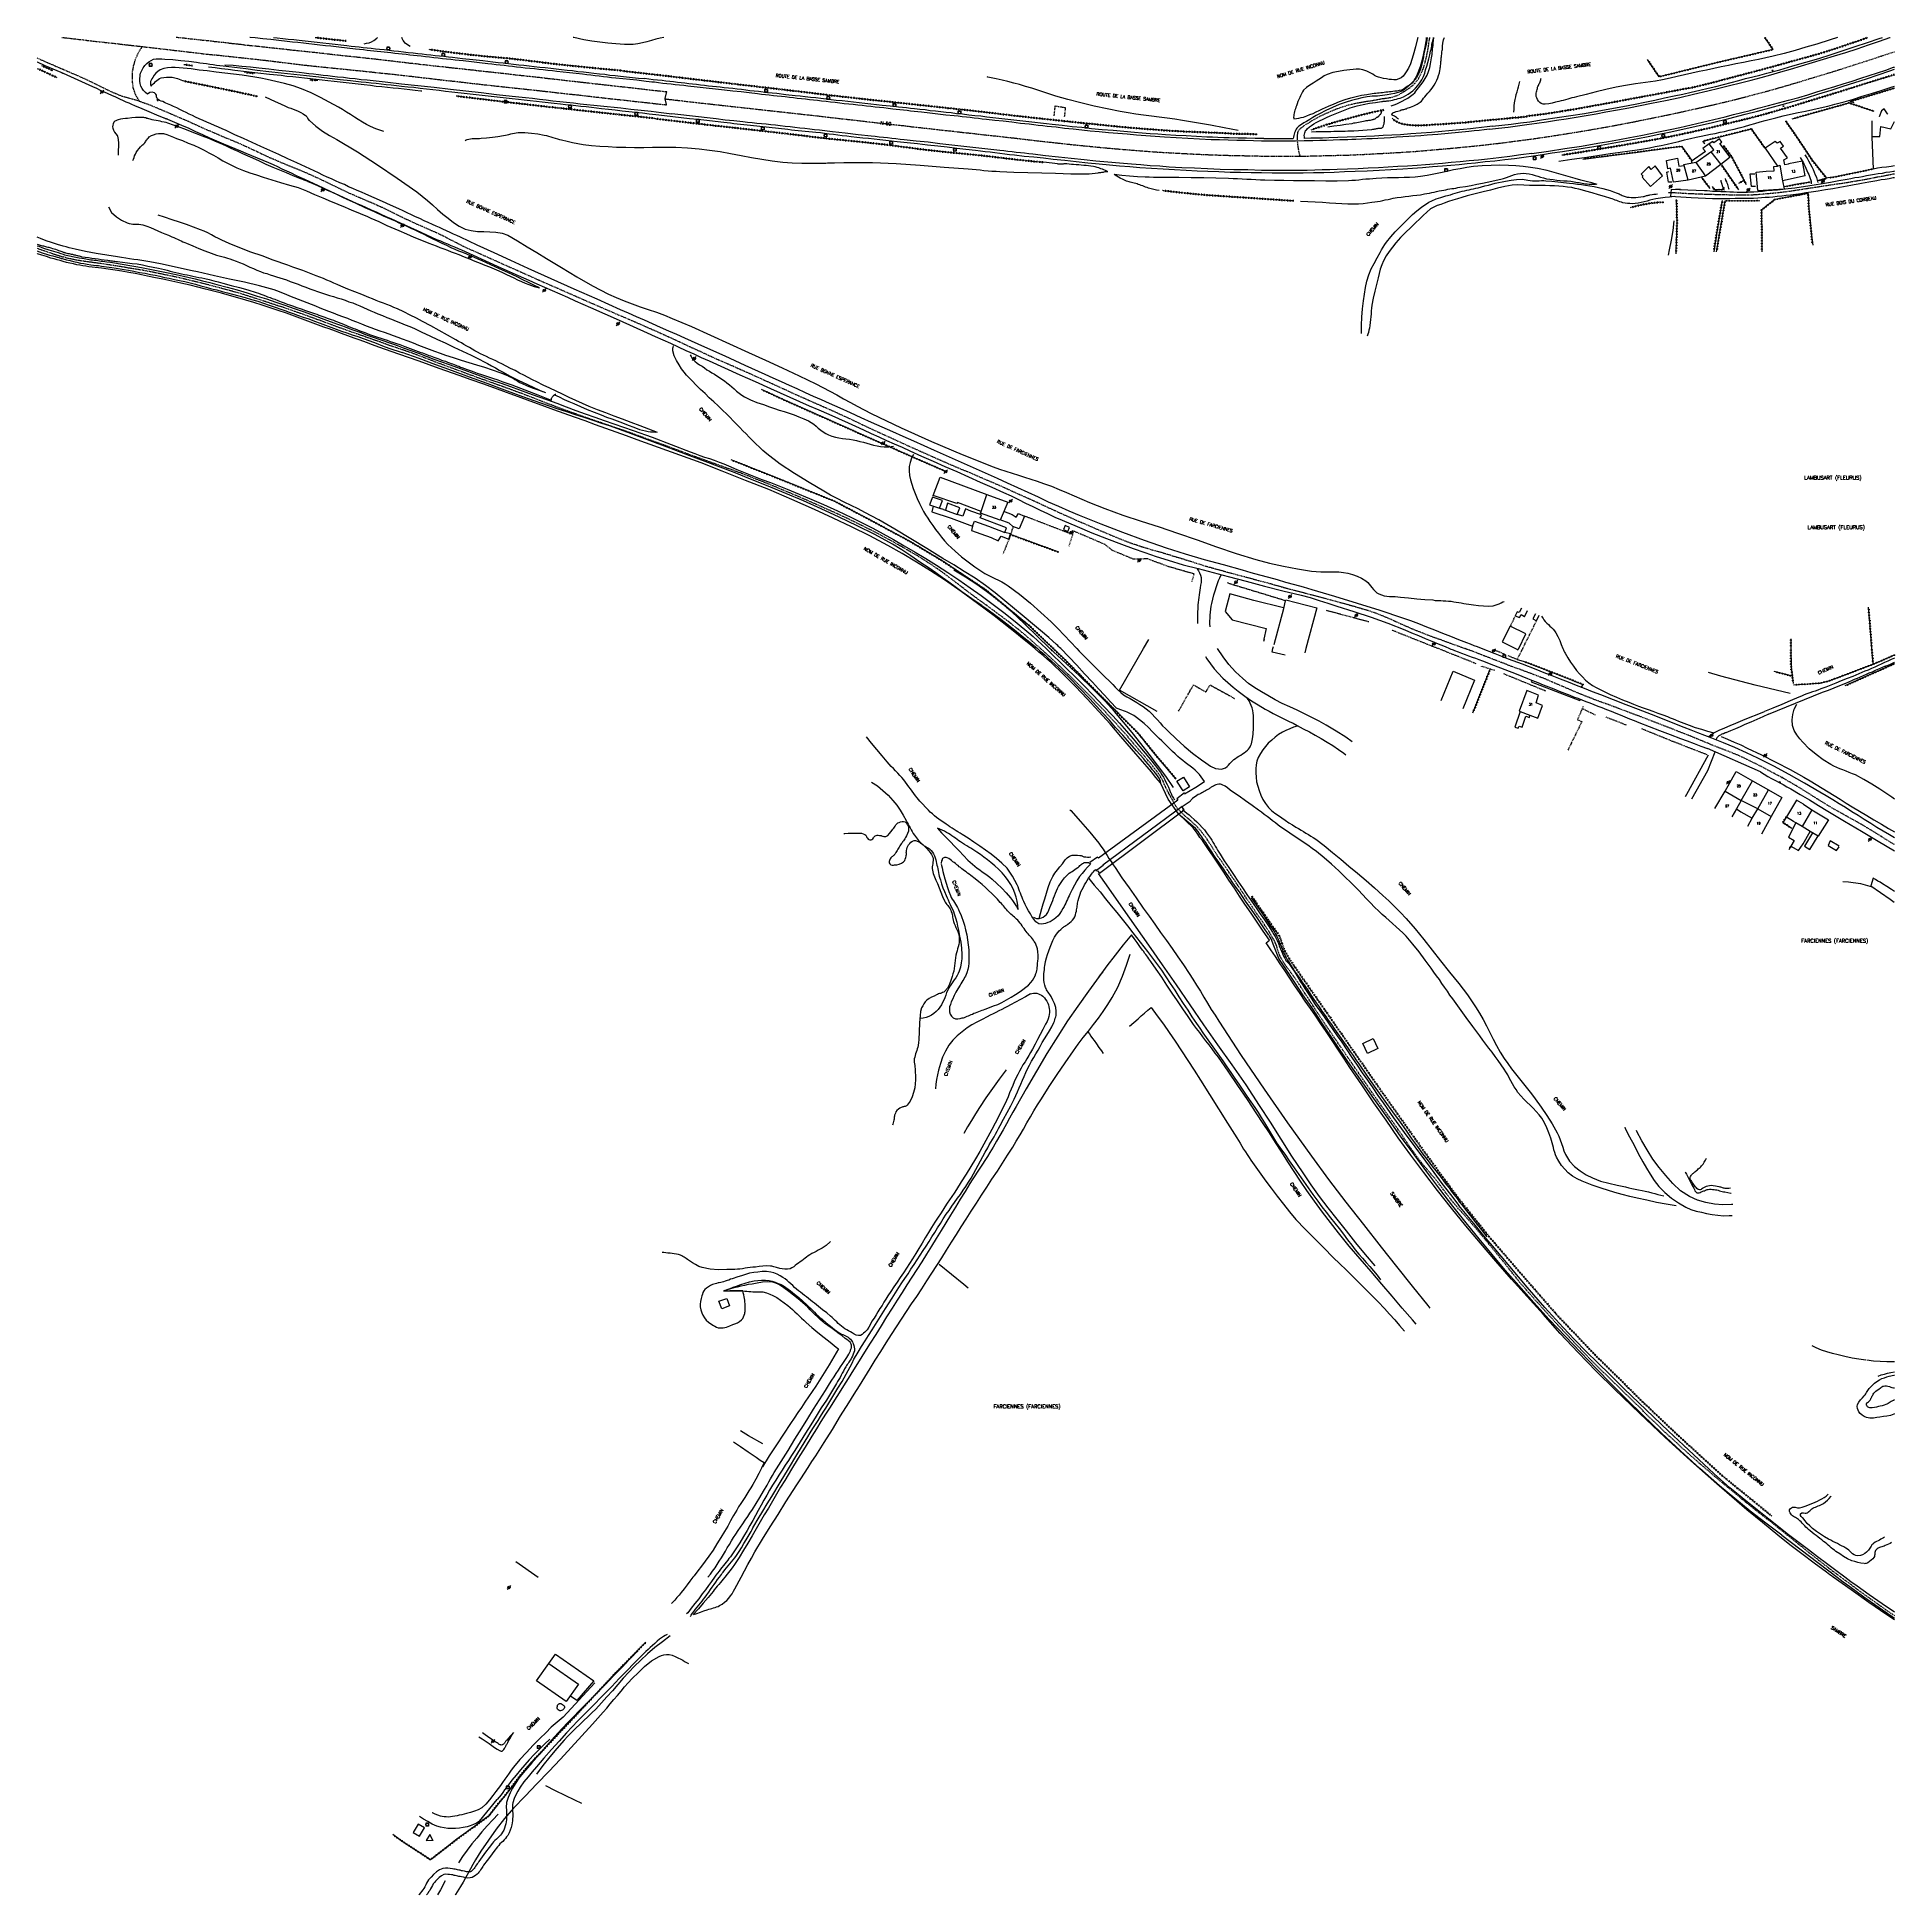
# Model space of a CAD drawing. Header units: millimetres. Extents: x 164000 to 165000, y 125000 to 126000.
import ezdxf
from ezdxf.enums import TextEntityAlignment as Align

# ---------------------------------------------------------------- set-up
doc = ezdxf.new("R2010")
doc.units = ezdxf.units.MM
doc.linetypes.add('DASHED', pattern=[0.75, 0.5, -0.25])
doc.layers.get('0').update_dxf_attribs({"linetype": 'CONTINUOUS'})
for name, color, linetype in [('W0001', 6, 'DASHED'), ('W0008', 7, 'CONTINUOUS'), ('W0010', 4, 'CONTINUOUS'), ('W0014', 7, 'CONTINUOUS'), ('W0017', 7, 'CONTINUOUS'), ('W0051', 7, 'CONTINUOUS'), ('W0071', 7, 'CONTINUOUS'), ('W0101', 7, 'CONTINUOUS'), ('W0104', 1, 'CONTINUOUS'), ('W0112', 1, 'DASHED'), ('W0120', 7, 'CONTINUOUS'), ('W0211', 2, 'CONTINUOUS'), ('W0214', 2, 'CONTINUOUS'), ('W0220', 5, 'DASHED'), ('W0300', 7, 'CONTINUOUS'), ('W0322', 7, 'CONTINUOUS'), ('W0323', 7, 'CONTINUOUS'), ('W0330', 7, 'CONTINUOUS'), ('W0333', 7, 'CONTINUOUS'), ('W0401', 7, 'CONTINUOUS'), ('W0420', 7, 'CONTINUOUS'), ('W0473', 7, 'CONTINUOUS'), ('W0510', 5, 'CONTINUOUS'), ('W0600', 7, 'CONTINUOUS'), ('W0850', 7, 'CONTINUOUS'), ('W0980', 7, 'CONTINUOUS'), ('W0985', 4, 'CONTINUOUS'), ('W0989', 7, 'CONTINUOUS'), ('W0990', 7, 'CONTINUOUS'), ('W0991', 7, 'CONTINUOUS'), ('W1102', 7, 'CONTINUOUS')]:
    doc.layers.add(name, color=color, linetype=linetype)
doc.styles.get("Standard").update_dxf_attribs({"font": 'romans.shx', "width": 0.85})

# ---------------------------------------------------------------- blocks, each defined once
blk = doc.blocks.new('T401')
for p, q in [((-0.3, 0.3), (0, 0.3)), ((-0.3, -0.25), (-0.3, 0.3)), ((-0.3, 0.15), (0, 0.15)), ((-0.3, 0), (0, 0)), ((0, 0.3), (0, -0.25)), ((-0.3, -0.15), (0, -0.15)), ((-0.3, -0.25), (-0.3, -0.3)), ((-0.3, -0.3), (0, -0.3)), ((0, -0.3), (0, -0.25))]:
    blk.add_line(p, q)
blk = doc.blocks.new('T473')
for p, q in [((-0.166667, 0.166667), (0.166667, -0.166667)), ((-0.166667, -0.166667), (0.166667, 0.166667)), ((0.500001, 0.500001), (1.000002, 1.000002)), ((-1.000002, -1.000002), (-0.500001, -0.500001))]:
    blk.add_line(p, q)
blk.add_ellipse((0, 0), major_axis=(0.471405, 0.471405), ratio=1, start_param=5.4977871438, end_param=11.780972451)
blk = doc.blocks.new('T420')
for p, q in [((0.7, 0.7), (-0.8, 0.7)), ((-0.8, 0.7), (-0.8, -0.8)), ((0.7, 0.7), (0.7, -0.8)), ((0.7, -0.8), (-0.8, -0.8))]:
    blk.add_line(p, q)
blk.add_ellipse((0, 0), major_axis=(-0.53, 0.53), ratio=1, start_param=3.926991, end_param=10.210176)
blk = doc.blocks.new('T850')
for p, q in [((-0.2, -0.1), (0, 0.3)), ((0, 0.3), (0.2, -0.1)), ((-0.2, -0.1), (0.2, -0.1))]:
    blk.add_line(p, q)
for major_axis in [(-0.106, 0.106), (-0.0354, 0.0354), (-0.0236, 0.0236)]:
    blk.add_ellipse((0, 0), major_axis=major_axis, ratio=1, start_param=3.926991, end_param=10.210176)
blk = doc.blocks.new('t323o')
at = {"color": 0, "linetype": 'Continuous'}
for radius in [0.25, 0.15]:
    blk.add_circle((0, 0), radius, dxfattribs=at)
blk = doc.blocks.new('t220o')
at = {"color": 0, "linetype": 'Continuous'}
for p, q in [((-0.25, 0.25), (0.25, 0.25)), ((-0.25, -0.25), (0.25, -0.25))]:
    blk.add_line(p, q, dxfattribs=at)
blk = doc.blocks.new('t322o')
at = {"color": 0, "linetype": 'Continuous'}
for radius in [0.25, 0.15]:
    blk.add_circle((0, 0), radius, dxfattribs=at)

msp = doc.modelspace()

# ---------------------------------------------------------------- linework, layer by layer
at = {"layer": 'W0001'}
for points in [[(164013.2, 126000), (164014, 125999.9)], [(164014, 125999.9), (164016.1, 125999.7), (164018.3, 125999.4), (164020.4, 125999.2), (164022.5, 125998.9), (164024.7, 125998.7), (164026.8, 125998.4), (164028.9, 125998.2), (164031.1, 125997.9), (164034.2, 125997.6), (164037.4, 125997.2), (164040.6, 125996.9), (164043.8, 125996.5), (164047, 125996.1), (164050.1, 125995.8), (164053.3, 125995.4), (164056.5, 125995.1)], [(164056.5, 125995.1), (164054.9, 125992.6), (164053.6, 125989.9), (164052.5, 125987.2), (164051.7, 125984.3), (164051.2, 125981.5), (164051.1, 125978.7), (164051.2, 125975.8), (164051.6, 125973), (164052.2, 125971), (164052.9, 125969.1), (164053.9, 125967.4), (164055, 125965.7)], [(164056.5, 125995.1), (164057, 125995), (164057.6, 125994.9), (164058.1, 125994.9), (164058.6, 125994.8), (164062.5, 125994.4), (164066.3, 125993.9), (164070.1, 125993.5), (164074, 125993), (164077.8, 125992.6), (164081.7, 125992.1), (164085.5, 125991.7), (164089.3, 125991.2), (164093, 125990.8), (164096.7, 125990.5), (164100.4, 125990.1), (164104.1, 125989.7), (164107.8, 125989.3), (164111.5, 125988.9), (164115.1, 125988.5), (164118.8, 125988.1), (164122.4, 125987.7), (164126, 125987.3), (164129.6, 125986.8), (164133.1, 125986.4), (164136.7, 125986), (164140.3, 125985.5), (164143.9, 125985.1), (164147.5, 125984.7), (164151.4, 125984.3), (164155.3, 125983.9), (164159.2, 125983.5), (164163.2, 125983.1), (164167.1, 125982.7), (164171, 125982.3), (164175, 125981.9), (164178.9, 125981.5), (164185.1, 125980.8), (164191.3, 125980.2), (164197.5, 125979.5), (164203.7, 125978.8), (164207.9, 125978.3), (164212.1, 125977.8), (164216.3, 125977.3), (164220.5, 125976.8), (164224.6, 125976.4), (164228.8, 125975.9), (164233, 125975.4), (164237.2, 125974.9), (164240.9, 125974.5), (164244.6, 125974.1), (164248.3, 125973.7), (164252, 125973.3), (164255.7, 125972.9), (164259.4, 125972.5), (164263.1, 125972.1), (164266.8, 125971.7), (164269.9, 125971.4), (164273, 125971), (164276, 125970.7), (164279.1, 125970.3), (164282.2, 125970), (164285.3, 125969.6), (164288.4, 125969.3), (164291.5, 125969), (164297.5, 125968.3), (164303.5, 125967.6), (164309.5, 125966.9), (164315.5, 125966.3), (164321.3, 125965.6), (164327.2, 125965), (164333.1, 125964.3), (164338.9, 125963.7), (164338.1, 125966.9)], [(164338.1, 125966.9), (164339, 125970.6), (164332.2, 125971.3), (164325.4, 125972.1), (164318.5, 125972.9), (164311.7, 125973.6), (164308.6, 125974), (164305.5, 125974.3), (164302.4, 125974.7), (164299.3, 125975), (164296.2, 125975.4), (164293.1, 125975.7), (164290, 125976.1), (164286.9, 125976.4), (164281.2, 125977.1), (164275.5, 125977.7), (164269.8, 125978.4), (164264.1, 125979), (164257.5, 125979.7), (164250.9, 125980.5), (164244.3, 125981.2), (164237.7, 125981.9), (164234.6, 125982.3), (164231.5, 125982.6), (164228.4, 125983), (164225.3, 125983.3), (164222.2, 125983.6), (164219.1, 125984), (164215.9, 125984.3), (164212.8, 125984.6), (164209.8, 125985), (164206.8, 125985.3), (164203.8, 125985.7), (164200.7, 125986), (164197.7, 125986.4), (164194.7, 125986.7), (164191.7, 125987.1), (164188.6, 125987.4), (164183.1, 125988.1), (164177.5, 125988.7), (164171.9, 125989.3), (164166.3, 125989.9), (164159.6, 125990.6), (164153, 125991.4), (164146.3, 125992.1), (164139.7, 125992.8), (164136.6, 125993.1), (164133.6, 125993.5), (164130.6, 125993.8), (164127.6, 125994.1), (164124.6, 125994.4), (164121.6, 125994.8), (164118.6, 125995.1), (164115.6, 125995.4), (164112.6, 125995.7), (164109.7, 125996.1), (164106.8, 125996.4), (164103.9, 125996.7), (164101, 125997.1), (164098, 125997.4), (164095.1, 125997.7), (164092.2, 125998.1), (164089, 125998.4), (164085.7, 125998.8), (164082.5, 125999.1), (164079.3, 125999.5), (164076.1, 125999.8), (164074.7, 126000)], [(164680, 125936.1), (164679.4, 125938.5), (164679, 125940.9), (164678.7, 125943.3), (164678.6, 125945.7), (164678.6, 125946.2), (164678.6, 125946.8), (164678.6, 125947.3), (164678.7, 125947.8), (164678.7, 125948.3), (164678.8, 125948.8), (164679, 125949.3), (164679.2, 125949.8), (164680.3, 125951.1), (164681.6, 125952.1), (164682.9, 125953), (164684.3, 125953.8), (164686.5, 125955.2), (164688.7, 125956.5), (164691, 125957.7), (164693.4, 125958.8), (164696.5, 125960.2), (164699.6, 125961.5), (164702.8, 125962.6), (164706, 125963.6), (164708, 125964.1), (164710, 125964.6), (164712, 125964.9), (164714, 125965.3), (164715.9, 125965.6), (164717.9, 125965.9), (164719.9, 125966.2), (164721.9, 125966.6), (164724.2, 125967), (164726.5, 125967.3), (164728.8, 125967.7), (164731.1, 125968.3), (164732.6, 125968.9), (164734.1, 125969.7), (164735.5, 125970.5), (164736.8, 125971.4), (164738.2, 125972.3), (164739.5, 125973.2), (164740.8, 125974.3), (164741.9, 125975.4), (164743, 125976.7), (164743.9, 125978.1), (164744.7, 125979.5), (164745.4, 125981), (164746.2, 125982.9), (164746.9, 125984.8), (164747.4, 125986.8), (164747.9, 125988.8), (164748.5, 125991.5), (164749, 125994.2), (164749.4, 125997), (164749.8, 125999.8), (164749.8, 126000)], [(164680, 125936.1), (164683.9, 125936.1), (164687.8, 125936.2), (164691.6, 125936.3), (164695.5, 125936.4), (164704.8, 125936.6), (164714, 125937), (164723.3, 125937.5), (164732.6, 125938), (164741.8, 125938.6), (164751, 125939.4), (164760.3, 125940.2), (164769.5, 125941.1), (164778.7, 125942), (164787.9, 125943.1), (164797.1, 125944.3), (164806.2, 125945.5), (164817, 125947.1), (164827.7, 125948.8), (164838.4, 125950.6), (164849.1, 125952.5), (164859.5, 125954.5), (164869.8, 125956.6), (164880.1, 125958.7), (164890.5, 125961), (164899, 125962.9), (164907.5, 125964.9), (164916.1, 125967), (164924.6, 125969.2), (164932.7, 125971.4), (164940.9, 125973.7), (164949, 125976.1), (164957.1, 125978.6), (164964.2, 125980.7), (164971.3, 125982.9), (164978.3, 125985.2), (164985.3, 125987.4), (164992.5, 125989.8), (164999.7, 125992.2), (165000, 125992.3)], [(164000, 125988.9), (164004.2, 125987), (164006.7, 125985.9), (164009.1, 125984.9), (164011.6, 125983.8), (164014, 125982.8)], [(164014, 125982.8), (164017.2, 125981.4), (164020.5, 125980), (164023.7, 125978.6), (164026.9, 125977.1), (164029.1, 125976.1), (164031.3, 125975), (164033.5, 125973.9), (164035.7, 125972.8), (164037.9, 125971.7), (164040.1, 125970.7), (164042.4, 125969.7), (164044.6, 125968.8), (164045.9, 125968.3), (164047.2, 125967.9), (164048.5, 125967.6), (164049.8, 125967.2), (164051.1, 125966.9), (164052.4, 125966.5), (164053.7, 125966.2), (164055, 125965.7)], [(164055, 125965.7), (164060.7, 125963.6), (164066.3, 125961.3), (164071.9, 125958.9), (164077.5, 125956.5), (164079.4, 125955.7), (164081.4, 125954.8), (164083.3, 125953.9), (164085.3, 125953.1), (164087.2, 125952.2), (164089.2, 125951.3), (164091.1, 125950.4), (164093.1, 125949.6), (164095.2, 125948.7), (164097.3, 125947.8), (164099.3, 125946.9), (164101.4, 125946), (164103.5, 125945.2), (164105.6, 125944.3), (164107.7, 125943.4), (164109.8, 125942.5), (164112, 125941.5), (164114.1, 125940.5), (164116.3, 125939.5), (164118.5, 125938.5), (164120.7, 125937.4), (164122.8, 125936.4), (164125, 125935.4), (164127.2, 125934.5), (164129.9, 125933.3), (164132.5, 125932.2), (164135.2, 125931.1), (164137.9, 125930), (164140.6, 125928.9), (164143.3, 125927.8), (164146, 125926.6), (164148.6, 125925.5), (164151.1, 125924.3), (164153.5, 125923.2), (164155.9, 125922), (164158.3, 125920.8), (164160.7, 125919.7), (164163.2, 125918.5), (164165.6, 125917.3), (164168, 125916.2), (164170, 125915.4), (164171.9, 125914.5), (164173.8, 125913.7), (164175.8, 125912.9), (164177.7, 125912), (164179.7, 125911.2), (164181.6, 125910.4), (164183.5, 125909.5), (164185.7, 125908.5), (164187.8, 125907.5), (164190, 125906.4), (164192.2, 125905.3), (164194.3, 125904.3), (164196.5, 125903.2), (164198.6, 125902.2), (164200.8, 125901.2), (164202.7, 125900.3), (164204.6, 125899.4), (164206.6, 125898.6), (164208.5, 125897.7), (164210.4, 125896.9), (164212.4, 125896), (164214.3, 125895.2), (164216.2, 125894.3), (164218.1, 125893.4), (164220.1, 125892.4), (164221.9, 125891.4), (164223.8, 125890.5), (164225.7, 125889.5), (164227.6, 125888.5), (164229.5, 125887.5), (164231.5, 125886.6), (164241.2, 125882.3), (164250.9, 125877.9), (164260.7, 125873.6), (164270.4, 125869.2), (164280.3, 125864.9), (164290.1, 125860.6), (164299.9, 125856.3), (164309.8, 125852), (164312.8, 125850.7), (164315.9, 125849.4), (164318.9, 125848.1), (164321.9, 125846.8), (164325, 125845.5), (164328, 125844.1), (164331, 125842.8), (164334.1, 125841.5), (164337.7, 125839.8), (164341.3, 125838.2), (164345, 125836.5), (164348.6, 125834.8), (164352.2, 125833.1), (164355.8, 125831.5), (164359.5, 125829.8), (164363.1, 125828.1), (164366, 125826.8), (164369, 125825.5), (164372, 125824.2), (164374.9, 125822.9), (164377.9, 125821.6), (164380.8, 125820.3), (164383.8, 125819), (164386.8, 125817.6), (164389.3, 125816.5), (164391.9, 125815.3), (164394.4, 125814.2), (164397, 125813), (164399.5, 125811.8), (164402.1, 125810.7), (164404.6, 125809.5), (164407.2, 125808.3), (164410.1, 125807), (164413.1, 125805.7), (164416, 125804.4), (164419, 125803.1), (164421.9, 125801.8), (164424.8, 125800.5), (164427.8, 125799.2), (164430.7, 125797.9), (164433.4, 125796.6), (164436.2, 125795.4), (164438.9, 125794.1), (164441.6, 125792.8), (164444.3, 125791.5), (164447.1, 125790.2), (164449.8, 125788.9), (164452.5, 125787.7), (164461, 125783.8), (164469.5, 125779.9), (164478, 125776.1), (164486.5, 125772.3)], [(164338.1, 125966.9), (164341.5, 125966.5), (164345, 125966.1), (164348.4, 125965.7), (164351.8, 125965.3), (164358.1, 125964.6), (164364.4, 125963.9), (164370.7, 125963.2), (164377, 125962.5), (164383.4, 125961.8), (164389.7, 125961.1), (164396, 125960.4), (164402.3, 125959.7), (164411.4, 125958.7), (164420.5, 125957.7), (164429.6, 125956.6), (164438.7, 125955.6), (164443.3, 125955.1), (164447.9, 125954.5), (164452.5, 125954), (164457.1, 125953.5), (164461.7, 125953), (164466.4, 125952.5), (164471, 125951.9), (164475.6, 125951.4), (164481.4, 125950.8), (164487.2, 125950.1), (164493.1, 125949.5), (164498.9, 125948.8), (164504.7, 125948.2), (164510.5, 125947.5), (164516.4, 125946.9), (164522.2, 125946.2), (164525.5, 125945.9), (164528.8, 125945.5), (164532.1, 125945.1), (164535.5, 125944.7), (164538.8, 125944.3), (164542.1, 125943.9), (164545.4, 125943.6), (164548.8, 125943.2), (164558, 125942.2), (164567.2, 125941.3), (164576.5, 125940.4), (164585.7, 125939.6), (164594.9, 125938.9), (164604.1, 125938.2), (164613.3, 125937.7), (164622.5, 125937.2), (164631.8, 125936.8), (164641.1, 125936.5), (164650.4, 125936.3), (164659.7, 125936.1), (164664.8, 125936.1), (164669.9, 125936.1), (164674.9, 125936.1), (164680, 125936.1)], [(165000, 125926.4), (164999.2, 125926.3), (164996.3, 125925.7), (164993.3, 125925.1), (164990.3, 125924.6), (164987.3, 125924), (164984.4, 125923.4), (164981.4, 125922.9), (164978.4, 125922.4), (164973.2, 125921.5), (164968, 125920.8), (164962.8, 125920), (164957.6, 125919.2), (164953, 125918.5), (164948.4, 125917.8), (164943.8, 125917.1), (164939.2, 125916.5), (164934.6, 125916), (164930, 125915.6), (164925.4, 125915.2), (164920.8, 125915), (164916.4, 125915), (164912.1, 125915.1), (164907.7, 125915.2), (164903.4, 125915.3), (164900.1, 125915.4), (164896.7, 125915.5), (164893.3, 125915.6), (164890, 125915.8), (164887, 125915.9), (164884, 125916.1), (164881.1, 125916.3), (164878.1, 125916.4)], [(164000, 125886.5), (164000.8, 125886.2), (164003.9, 125885.1), (164006.9, 125884.1), (164008.7, 125883.5), (164010.4, 125882.9), (164012.2, 125882.3), (164014, 125881.8)], [(164507.8, 125696.7), (164506.7, 125697.4), (164505.7, 125698.2), (164504.7, 125698.9), (164503.7, 125699.7), (164498.2, 125703.8), (164492.7, 125708.1), (164487.2, 125712.2), (164481.5, 125716.1), (164474.1, 125720.8), (164466.5, 125725.2), (164458.9, 125729.5), (164451.2, 125733.6), (164443.2, 125737.6), (164435.2, 125741.5), (164427.1, 125745.2), (164419, 125748.8), (164409.9, 125752.8), (164400.8, 125756.6), (164391.7, 125760.4), (164382.5, 125764), (164379.2, 125765.3), (164375.9, 125766.5), (164372.6, 125767.7), (164369.2, 125768.9), (164365.9, 125770.1), (164362.5, 125771.3), (164359.2, 125772.5), (164355.9, 125773.7), (164351.4, 125775.3), (164347, 125777), (164342.5, 125778.6), (164338.1, 125780.3), (164333.6, 125781.9), (164329.2, 125783.5), (164324.7, 125785.2), (164320.3, 125786.8), (164316, 125788.3), (164311.8, 125789.7), (164307.5, 125791.2), (164303.2, 125792.7), (164299, 125794.1), (164294.7, 125795.6), (164290.5, 125797.1), (164286.2, 125798.6), (164282.6, 125799.9), (164279, 125801.3), (164275.5, 125802.6), (164271.9, 125804), (164268.3, 125805.4), (164264.7, 125806.8), (164261.1, 125808.2), (164257.5, 125809.5), (164254.3, 125810.7), (164251, 125811.9), (164247.8, 125813), (164244.5, 125814.2), (164241.2, 125815.4), (164238, 125816.5), (164234.7, 125817.7), (164231.5, 125818.9), (164224, 125821.7), (164216.5, 125824.4), (164209.1, 125827.3), (164201.6, 125830.1), (164199.9, 125830.7), (164198.3, 125831.3), (164196.6, 125831.8), (164194.9, 125832.4), (164193.2, 125833), (164191.5, 125833.5), (164189.8, 125834.1), (164188.2, 125834.7), (164186.4, 125835.3), (164184.7, 125836), (164182.9, 125836.6), (164181.1, 125837.2), (164179.4, 125837.8), (164177.6, 125838.4), (164175.9, 125839.1), (164174.1, 125839.7), (164169.8, 125841.2), (164165.6, 125842.7), (164161.3, 125844.2), (164157.1, 125845.8), (164154.8, 125846.6), (164152.5, 125847.5), (164150.2, 125848.3), (164147.9, 125849.2), (164145.6, 125850), (164143.2, 125850.9), (164140.9, 125851.7), (164138.6, 125852.5), (164135.4, 125853.6), (164132.2, 125854.7), (164129, 125855.7), (164125.8, 125856.8), (164122.1, 125858), (164118.4, 125859.2), (164114.7, 125860.4), (164111, 125861.6), (164107.3, 125862.7), (164103.6, 125863.7), (164099.9, 125864.7), (164096.1, 125865.7), (164092.1, 125866.8), (164088, 125867.8), (164083.9, 125868.8), (164079.8, 125869.8), (164075, 125870.9), (164070.2, 125871.9), (164065.4, 125872.9), (164060.6, 125873.9), (164056.8, 125874.6), (164053, 125875.2), (164049.2, 125875.8), (164045.4, 125876.5), (164042.1, 125877), (164038.9, 125877.5), (164035.6, 125878), (164032.3, 125878.5), (164030.7, 125878.7), (164029.1, 125878.9), (164027.5, 125879.1), (164025.8, 125879.3), (164024.2, 125879.6), (164022.6, 125879.8), (164021, 125880.1), (164019.4, 125880.4), (164018.1, 125880.7), (164016.7, 125881), (164015.3, 125881.4), (164014, 125881.8)], [(164486.5, 125772.3), (164489.3, 125771.1), (164492, 125769.9), (164494.7, 125768.8), (164497.4, 125767.6), (164500.2, 125766.5), (164502.9, 125765.4), (164505.6, 125764.2), (164508.3, 125763), (164514.7, 125760.3), (164521.1, 125757.5), (164527.4, 125754.6), (164533.7, 125751.8), (164534.8, 125751.3), (164535.8, 125750.9), (164536.8, 125750.4), (164537.8, 125750), (164539.5, 125749.2), (164541.2, 125748.4), (164542.9, 125747.6), (164544.6, 125746.8), (164546.4, 125746), (164548.1, 125745.2), (164549.8, 125744.4), (164551.5, 125743.6), (164555.5, 125741.9), (164559.4, 125740.1), (164563.4, 125738.4), (164567.3, 125736.7), (164572.8, 125734.3), (164578.3, 125732), (164583.8, 125729.7), (164589.4, 125727.6), (164592.1, 125726.7), (164594.8, 125725.8), (164597.6, 125725), (164600.3, 125724.1), (164603.1, 125723.4), (164605.8, 125722.6), (164608.6, 125721.8), (164611.3, 125720.9), (164613.8, 125720.1), (164616.4, 125719.4), (164618.9, 125718.6), (164621.5, 125717.8), (164624, 125717), (164626.5, 125716.2), (164629.1, 125715.4), (164631.6, 125714.7), (164638.1, 125712.9), (164644.6, 125711.1), (164651.2, 125709.4), (164657.7, 125707.6), (164664.1, 125705.9), (164670.4, 125704.1), (164676.8, 125702.4), (164683.2, 125700.7), (164685.8, 125700), (164688.5, 125699.3), (164691.2, 125698.6), (164693.8, 125697.9), (164696.5, 125697.2), (164699.2, 125696.5), (164701.8, 125695.7), (164704.5, 125695), (164708.4, 125693.9), (164712.2, 125692.8), (164716.1, 125691.7), (164719.9, 125690.4), (164722.8, 125689.3), (164725.7, 125688.1), (164728.5, 125686.9), (164731.4, 125685.6), (164734.2, 125684.3), (164737, 125683.1), (164739.9, 125681.8), (164742.7, 125680.6), (164745.9, 125679.4), (164749.2, 125678.1), (164752.4, 125676.9), (164755.7, 125675.8), (164758.9, 125674.6), (164762.2, 125673.4), (164765.5, 125672.2), (164768.7, 125671)], [(164540.2, 125671), (164537.4, 125673.5), (164534.6, 125676), (164531.8, 125678.4), (164528.9, 125680.8), (164523.7, 125684.9), (164518.4, 125688.9), (164513.1, 125692.8), (164507.8, 125696.7)], [(164874.1, 125251.4), (164872.2, 125253.2), (164870.4, 125254.9), (164868.5, 125256.7), (164866.7, 125258.5), (164864.9, 125260.3), (164863.1, 125262.2), (164861.2, 125264), (164859.4, 125265.8), (164853.8, 125271.2), (164848.2, 125276.6), (164842.6, 125282), (164837.1, 125287.5), (164830.9, 125293.9), (164824.8, 125300.4), (164818.7, 125306.9), (164812.7, 125313.5), (164807.8, 125318.9), (164803, 125324.3), (164798.3, 125329.7), (164793.8, 125335.4), (164786.6, 125344.4), (164779.3, 125353.3), (164771.8, 125362.1), (164764.2, 125370.7), (164762.4, 125372.9), (164760.6, 125375.1), (164758.9, 125377.4), (164757.2, 125379.6), (164755.5, 125381.9), (164753.7, 125384.2), (164752, 125386.4), (164750.1, 125388.5), (164744.6, 125395.1), (164739.5, 125402.1), (164734.7, 125409.3), (164729.8, 125416.3), (164724.2, 125424.2), (164718.6, 125432.2), (164713.1, 125440.2), (164707.6, 125448.1), (164703.2, 125454.5), (164698.9, 125460.8), (164694.6, 125467.1), (164690.3, 125473.5), (164688.7, 125475.9), (164687.2, 125478.3), (164685.6, 125480.7), (164684.1, 125483.1), (164682.5, 125485.5), (164681, 125487.9), (164679.4, 125490.3), (164677.8, 125492.7), (164676.7, 125494.3), (164675.6, 125495.8), (164674.5, 125497.4), (164673.3, 125498.9), (164672.2, 125500.4), (164671.1, 125502), (164670.1, 125503.7), (164669.2, 125505.4), (164668.8, 125506.2), (164668.5, 125507.1), (164668.2, 125508), (164667.9, 125508.9), (164667.6, 125509.8), (164667.4, 125510.6), (164667.1, 125511.5), (164666.7, 125512.4), (164666, 125513.9), (164665.2, 125515.3), (164664.3, 125516.8), (164663.5, 125518.2), (164661.6, 125521.1), (164659.7, 125524), (164657.7, 125526.8), (164655.8, 125529.6), (164653.4, 125533.2), (164651, 125536.7), (164648.7, 125540.2), (164646.3, 125543.7), (164645, 125545.7), (164643.7, 125547.6), (164642.4, 125549.5), (164641.1, 125551.4), (164639.8, 125553.3), (164638.5, 125555.2), (164637.2, 125557.1), (164635.8, 125559), (164634.6, 125560.9), (164633.4, 125562.7), (164632.3, 125564.6), (164631.1, 125566.4), (164629.9, 125568.3), (164628.6, 125570.1), (164627.3, 125571.8), (164625.9, 125573.6), (164624.8, 125574.8), (164623.6, 125575.9), (164622.4, 125577), (164621.2, 125578.2), (164620.7, 125578.6), (164620.2, 125579), (164619.7, 125579.4), (164619.2, 125579.8), (164618.7, 125580.3), (164618.2, 125580.7), (164617.7, 125581.1), (164617.2, 125581.6), (164616.3, 125582.5), (164615.4, 125583.4), (164614.5, 125584.3), (164613.7, 125585.3), (164612.8, 125586.6), (164612, 125588), (164611.3, 125589.4), (164610.5, 125590.8), (164609.8, 125592.1), (164609.1, 125593.4), (164608.4, 125594.7), (164607.7, 125596.1), (164607.5, 125596.6), (164607.2, 125597.2), (164606.9, 125597.8), (164606.7, 125598.4), (164606.4, 125599), (164606.2, 125599.6), (164605.9, 125600.2), (164605.6, 125600.8), (164604.7, 125602.2), (164603.7, 125603.7), (164602.7, 125605.1), (164601.6, 125606.4), (164599.9, 125608.7), (164598, 125610.9), (164596.2, 125613), (164594.3, 125615.2), (164591.4, 125618.6), (164588.5, 125622), (164585.6, 125625.4), (164582.6, 125628.7), (164578.2, 125633.5), (164573.7, 125638.4), (164569.1, 125643.1), (164564.5, 125647.8), (164559.9, 125652.4), (164555.3, 125656.9), (164550.7, 125661.4), (164545.9, 125665.8), (164544.5, 125667.1), (164543.1, 125668.4), (164541.7, 125669.7), (164540.2, 125671)], [(165000, 125565.4), (164995.1, 125568.4), (164990.2, 125571.5), (164985.2, 125574.5), (164982.6, 125576.1), (164979.9, 125577.6), (164977.2, 125579.1), (164974.5, 125580.6), (164971.8, 125582.1), (164969.2, 125583.6), (164966.5, 125585.1), (164963.8, 125586.7), (164961.7, 125588), (164959.5, 125589.3), (164957.4, 125590.7), (164955.2, 125592.1), (164953.1, 125593.4), (164950.9, 125594.8), (164948.7, 125596.1), (164946.6, 125597.4), (164940.2, 125601.1), (164933.7, 125604.6), (164927.2, 125608), (164920.6, 125611.3), (164915.8, 125613.5), (164910.9, 125615.5), (164906, 125617.4), (164901.1, 125619.3), (164899.6, 125620), (164898, 125620.6), (164896.5, 125621.2), (164895, 125621.8), (164893.5, 125622.5), (164892, 125623.1), (164890.5, 125623.7), (164889, 125624.3), (164884.8, 125625.9), (164880.6, 125627.6), (164876.4, 125629.2), (164872.2, 125630.8), (164866.9, 125632.9), (164861.6, 125634.9), (164856.3, 125636.9), (164851, 125638.9), (164848.8, 125639.7), (164846.7, 125640.5), (164844.5, 125641.3), (164842.3, 125642.1), (164840.1, 125642.9), (164837.9, 125643.7), (164835.8, 125644.6), (164833.6, 125645.4), (164830.6, 125646.6), (164827.5, 125647.9), (164824.5, 125649.2), (164821.5, 125650.5), (164818.4, 125651.8), (164815.4, 125653.1), (164812.4, 125654.4), (164809.3, 125655.6), (164807.5, 125656.3), (164805.6, 125657), (164803.8, 125657.7), (164801.9, 125658.4), (164800.1, 125659.1), (164798.2, 125659.8), (164796.4, 125660.4), (164794.5, 125661.1), (164791.4, 125662.3), (164788.3, 125663.5), (164785.2, 125664.7), (164782.1, 125665.9), (164779, 125667.1), (164775.9, 125668.3), (164772.8, 125669.5), (164769.7, 125670.6), (164769.4, 125670.7), (164769.2, 125670.8), (164768.9, 125670.9), (164768.7, 125671)], [(164874.1, 125251.4), (164877.9, 125247.8), (164881.7, 125244.3), (164885.6, 125240.7), (164889.5, 125237.2), (164895.5, 125232), (164901.5, 125226.8), (164907.6, 125221.6), (164913.7, 125216.6), (164916.6, 125214.2), (164919.5, 125211.8), (164922.4, 125209.5), (164925.3, 125207.2), (164928.3, 125204.9), (164931.2, 125202.6), (164934.2, 125200.3), (164937.1, 125197.9), (164940.2, 125195.4), (164943.4, 125192.9), (164946.5, 125190.3), (164949.7, 125187.8), (164952.8, 125185.2), (164956, 125182.7), (164959.2, 125180.2), (164962.4, 125177.7), (164964.6, 125176), (164966.8, 125174.3), (164969, 125172.7), (164971.2, 125171)], [(164971.2, 125171), (164976.3, 125167.3), (164981.3, 125163.5), (164986.4, 125159.9), (164991.6, 125156.2), (164997.1, 125152.3), (165000, 125150.4)]]:
    msp.add_lwpolyline(points, dxfattribs=at)
at = {"layer": 'W0008'}
for points in [[(164127.2, 126000), (164129.3, 125999.8), (164132.3, 125999.4), (164135.2, 125999.1), (164138.2, 125998.8), (164141.1, 125998.5), (164144.3, 125998.1), (164147.5, 125997.7), (164150.7, 125997.4), (164153.9, 125997), (164157.2, 125996.7), (164160.4, 125996.3), (164163.6, 125995.9), (164166.8, 125995.6), (164169, 125995.3), (164171.2, 125995.1), (164173.4, 125994.9), (164175.6, 125994.6), (164177.7, 125994.4), (164179.9, 125994.2), (164182.1, 125993.9), (164184.3, 125993.7), (164186.9, 125993.4), (164189.5, 125993.1), (164192, 125992.8), (164194.6, 125992.5), (164197.2, 125992.2), (164199.8, 125991.9), (164202.4, 125991.6), (164204.9, 125991.3), (164207.3, 125991.1), (164209.6, 125990.8), (164212, 125990.6), (164214.3, 125990.3), (164216.7, 125990.1), (164219, 125989.8), (164221.4, 125989.5), (164223.7, 125989.3), (164229.1, 125988.7), (164234.6, 125988.1), (164240, 125987.5), (164245.4, 125986.9), (164248.2, 125986.5), (164251, 125986.2), (164253.8, 125985.9), (164256.5, 125985.6), (164259.3, 125985.3), (164262.1, 125985), (164264.9, 125984.6), (164267.6, 125984.3), (164270.6, 125984), (164273.5, 125983.7), (164276.5, 125983.4), (164279.4, 125983), (164282.4, 125982.7), (164285.3, 125982.4), (164288.3, 125982.1), (164291.2, 125981.7), (164294.1, 125981.4), (164297, 125981.1), (164299.8, 125980.7), (164302.7, 125980.4), (164305.6, 125980.1), (164308.4, 125979.7), (164311.3, 125979.4), (164314.1, 125979.1), (164317.4, 125978.8), (164320.6, 125978.4), (164323.8, 125978.1), (164327, 125977.8)], [(164748.5, 126000), (164748.5, 126000), (164748, 125997), (164747.3, 125994), (164746.7, 125991.1), (164746.5, 125989.7), (164746.2, 125988.4), (164746, 125987), (164745.6, 125985.7), (164745.2, 125984.2), (164744.7, 125982.6), (164744.1, 125981.1), (164743.4, 125979.6), (164742.7, 125978.4), (164741.8, 125977.3), (164740.9, 125976.2), (164739.9, 125975.2), (164738.7, 125974.1), (164737.5, 125973), (164736.2, 125972), (164734.7, 125971.1), (164732.8, 125970.3), (164730.9, 125969.8), (164728.9, 125969.4), (164726.9, 125969), (164725.6, 125968.8), (164724.3, 125968.7), (164722.9, 125968.5), (164721.6, 125968.4), (164720.2, 125968.4), (164718.9, 125968.3), (164717.6, 125968.1), (164716.2, 125967.9), (164713.3, 125967.4), (164710.5, 125966.7), (164707.6, 125966), (164704.8, 125965.1), (164701.1, 125963.8), (164697.5, 125962.3), (164693.9, 125960.6), (164690.4, 125958.9), (164688.6, 125957.9), (164686.9, 125956.9), (164685.2, 125955.8), (164683.4, 125954.7), (164682.1, 125953.9), (164680.7, 125953.1), (164679.4, 125952.2), (164678.3, 125951.1), (164677.9, 125950.5), (164677.5, 125949.9), (164677.3, 125949.3), (164677, 125948.6), (164676.8, 125947.9), (164676.6, 125947.1), (164676.5, 125946.3), (164676.3, 125945.5)], [(164682.4, 125945.6), (164682.3, 125946.4), (164682.2, 125947.1), (164682.3, 125947.9), (164682.5, 125948.6), (164682.7, 125949.2), (164683, 125949.8), (164683.5, 125950.3), (164683.9, 125950.8), (164685, 125951.8), (164686.2, 125952.6), (164687.4, 125953.4), (164688.7, 125954.1), (164690.5, 125955.1), (164692.4, 125956), (164694.3, 125956.9), (164696.2, 125957.7), (164699.7, 125959.2), (164703.3, 125960.7), (164707, 125962), (164710.7, 125963.1), (164714, 125963.9), (164717.3, 125964.5), (164720.6, 125965), (164723.9, 125965.4), (164724.4, 125965.5), (164724.8, 125965.6), (164725.3, 125965.6), (164725.8, 125965.7), (164726.3, 125965.7), (164726.7, 125965.8), (164727.2, 125965.8), (164727.7, 125965.9), (164728.8, 125966.1), (164729.8, 125966.2), (164730.9, 125966.5), (164732, 125966.7), (164732.9, 125967), (164733.8, 125967.3), (164734.7, 125967.6), (164735.6, 125968), (164736.9, 125968.7), (164738.2, 125969.4), (164739.5, 125970.3), (164740.7, 125971.2), (164742.1, 125972.6), (164743.4, 125974), (164744.5, 125975.6), (164745.5, 125977.2), (164746.4, 125978.9), (164747.1, 125980.8), (164747.6, 125982.6), (164748.2, 125984.5), (164748.8, 125986.5), (164749.3, 125988.5), (164749.8, 125990.6), (164750.3, 125992.6), (164750.5, 125993.5), (164750.7, 125994.4), (164750.9, 125995.2), (164751, 125996.1), (164751.2, 125997), (164751.4, 125997.9), (164751.6, 125998.8), (164751.8, 125999.6), (164751.9, 126000)], [(164916.2, 125976.8), (164919.9, 125977.8), (164923.7, 125978.7), (164927.5, 125979.7), (164931.3, 125980.7), (164938.3, 125982.6), (164945.3, 125984.6), (164952.3, 125986.6), (164959.3, 125988.7), (164965.9, 125990.8), (164972.4, 125992.9), (164978.9, 125995), (164985.5, 125997.2), (164991.8, 125999.4), (164993.6, 126000)], [(164000, 125986.8), (164000, 125986.8), (164004.2, 125984.9), (164008.5, 125983.1), (164012.7, 125981.3), (164013, 125981.1), (164013.3, 125981), (164013.7, 125980.8), (164014, 125980.7)], [(164014, 125980.7), (164018, 125978.9), (164021.9, 125977.1), (164025.9, 125975.3), (164029.8, 125973.5), (164031.9, 125972.6), (164034, 125971.6), (164036, 125970.7), (164038.1, 125969.7), (164040.1, 125968.8), (164042.2, 125967.9), (164044.3, 125966.9), (164046.3, 125966), (164047.8, 125965.3), (164049.3, 125964.7), (164050.8, 125964.1), (164052.4, 125963.4), (164056.3, 125961.7), (164060.2, 125960), (164064.2, 125958.3), (164068.2, 125956.7), (164068.4, 125956.6), (164068.7, 125956.5), (164068.9, 125956.4), (164069.2, 125956.4), (164069.5, 125956.3), (164069.7, 125956.2), (164070, 125956.1), (164070.2, 125956), (164074, 125954.4), (164077.8, 125952.8), (164081.6, 125951.1), (164085.3, 125949.4), (164089, 125947.7), (164092.8, 125946), (164096.5, 125944.3), (164100.3, 125942.7), (164103.3, 125941.4), (164106.4, 125940.1), (164109.4, 125938.9), (164112.4, 125937.7), (164115.5, 125936.4), (164118.5, 125935.2), (164121.5, 125933.9), (164124.5, 125932.6), (164127, 125931.5), (164129.4, 125930.4), (164131.8, 125929.3), (164134.3, 125928.2), (164136.7, 125927), (164139.1, 125925.9), (164141.5, 125924.7), (164144, 125923.6), (164150.9, 125920.4), (164157.8, 125917.2), (164164.8, 125914), (164171.7, 125910.8), (164174.4, 125909.6), (164177.1, 125908.4), (164179.8, 125907.2), (164182.5, 125906), (164185.1, 125904.8), (164187.8, 125903.6), (164190.5, 125902.4), (164193.2, 125901.2), (164195.9, 125900), (164198.7, 125898.7), (164201.4, 125897.5), (164204.2, 125896.2), (164206.9, 125894.9), (164209.6, 125893.7), (164212.4, 125892.5), (164215.1, 125891.2), (164217.1, 125890.4), (164219, 125889.6), (164220.9, 125888.8), (164222.8, 125888), (164224.7, 125887.2), (164226.6, 125886.4), (164228.5, 125885.6), (164230.4, 125884.8)], [(164059.5, 125969.5), (164058.3, 125970.3), (164057.3, 125971.4), (164056.5, 125972.5), (164055.8, 125973.8), (164055.4, 125975.1), (164055.2, 125976.4), (164055.2, 125977.8), (164055.4, 125979.1), (164055.5, 125979.9), (164055.7, 125980.7), (164056, 125981.4), (164056.3, 125982.2), (164056.7, 125982.9), (164057.1, 125983.6), (164057.6, 125984.3), (164058, 125984.9), (164059, 125985.9), (164060.1, 125986.8), (164061.3, 125987.6), (164062.6, 125988.2)], [(164062.6, 125988.2), (164064.1, 125988.5), (164065.7, 125988.5), (164067.2, 125988.4), (164068.7, 125988.3), (164073, 125988.1), (164077.3, 125987.6), (164081.6, 125987.1), (164085.8, 125986.6), (164087.6, 125986.3), (164089.4, 125986.1), (164091.2, 125985.9), (164093, 125985.6), (164094.7, 125985.4), (164096.5, 125985.1), (164098.3, 125984.9), (164100.1, 125984.6), (164106.2, 125983.9), (164112.4, 125983.2), (164118.5, 125982.4), (164124.7, 125981.7), (164131.4, 125980.9), (164138.2, 125980.2), (164145, 125979.4), (164151.7, 125978.7), (164157.4, 125978), (164163.1, 125977.4), (164168.8, 125976.8), (164174.5, 125976.1), (164177.2, 125975.8), (164179.9, 125975.6), (164182.6, 125975.3), (164185.3, 125975), (164188, 125974.7), (164190.7, 125974.4), (164193.4, 125974.1), (164196.1, 125973.8), (164199.5, 125973.4), (164202.9, 125973.1), (164206.3, 125972.7), (164209.7, 125972.3), (164213.1, 125971.9), (164216.5, 125971.5), (164219.9, 125971.1), (164223.3, 125970.7), (164231.5, 125969.8), (164239.6, 125968.9), (164247.7, 125968), (164255.8, 125967.1), (164259.1, 125966.7), (164262.3, 125966.4), (164265.5, 125966), (164268.8, 125965.7), (164272, 125965.3), (164275.2, 125965), (164278.4, 125964.6), (164281.7, 125964.2), (164284.4, 125963.9), (164287.2, 125963.6), (164290, 125963.3), (164292.8, 125963), (164295.6, 125962.7), (164298.4, 125962.4), (164301.1, 125962), (164303.9, 125961.7), (164307.6, 125961.3), (164311.2, 125960.9), (164314.9, 125960.5), (164318.6, 125960.1), (164322.2, 125959.7), (164325.9, 125959.3), (164329.6, 125958.9), (164333.2, 125958.5), (164337.7, 125958), (164342.2, 125957.4), (164346.7, 125956.9), (164351.2, 125956.4)], [(164815.7, 125937.8), (164821.3, 125938.6), (164826.9, 125939.5), (164832.5, 125940.4), (164838.1, 125941.3), (164844, 125942.3), (164850, 125943.4), (164855.9, 125944.5), (164861.9, 125945.6), (164867.5, 125946.7), (164873.2, 125947.8), (164878.8, 125948.9), (164884.4, 125950.2), (164893.2, 125952.2), (164902, 125954.2), (164910.8, 125956.4), (164919.6, 125958.6), (164926.3, 125960.3), (164932.9, 125962), (164939.5, 125963.8), (164946.1, 125965.6), (164952.7, 125967.5), (164959.3, 125969.6), (164965.9, 125971.6), (164972.5, 125973.7), (164978.7, 125975.7), (164985, 125977.7), (164991.3, 125979.8), (164997.6, 125981.9), (165000, 125982.8)], [(164227.9, 125892.4), (164226, 125893.3), (164224.1, 125894.1), (164222.3, 125895), (164220.4, 125895.8), (164218.5, 125896.7), (164216.7, 125897.6), (164214.8, 125898.4), (164212.9, 125899.3), (164210.6, 125900.3), (164208.4, 125901.3), (164206.1, 125902.4), (164203.8, 125903.4), (164201.6, 125904.5), (164199.3, 125905.5), (164197, 125906.6), (164194.8, 125907.6), (164190.3, 125909.6), (164185.9, 125911.6), (164181.4, 125913.6), (164177, 125915.5), (164174.7, 125916.6), (164172.3, 125917.6), (164170, 125918.6), (164167.7, 125919.6), (164165.4, 125920.7), (164163, 125921.7), (164160.7, 125922.7), (164158.4, 125923.8), (164156.1, 125924.8), (164153.8, 125925.9), (164151.4, 125927), (164149.1, 125928.1), (164146.8, 125929.2), (164144.5, 125930.3), (164142.2, 125931.3), (164139.9, 125932.4), (164135, 125934.6), (164130.2, 125936.9), (164125.3, 125939.1), (164120.5, 125941.3), (164115.8, 125943.4), (164111.1, 125945.5), (164106.4, 125947.6), (164101.7, 125949.8), (164099.6, 125950.7), (164097.6, 125951.6), (164095.5, 125952.5), (164093.5, 125953.4), (164091.4, 125954.3), (164089.4, 125955.3), (164087.3, 125956.2), (164085.3, 125957.1), (164083.6, 125957.9), (164081.9, 125958.7), (164080.2, 125959.5), (164078.6, 125960.3), (164076.9, 125961.2), (164075.2, 125962), (164073.5, 125962.8), (164071.9, 125963.5), (164071, 125963.9), (164070.2, 125964.3), (164069.3, 125964.6), (164068.5, 125965), (164067.6, 125965.4), (164066.8, 125965.7), (164065.9, 125966.1), (164065.1, 125966.5), (164064.6, 125967), (164064.3, 125967.9), (164064.2, 125968.8), (164063.9, 125969.4), (164063.1, 125970.1), (164062, 125970.5), (164060.6, 125970.4), (164059.5, 125969.5)], [(164660.5, 125945.5), (164655.9, 125945.6), (164651.2, 125945.7), (164646.6, 125945.8), (164641.9, 125946), (164638.9, 125946), (164635.8, 125946.1), (164632.8, 125946.2), (164629.8, 125946.3), (164624.2, 125946.6), (164618.7, 125946.9), (164613.1, 125947.2), (164607.6, 125947.6), (164603.4, 125947.8), (164599.2, 125948.1), (164595, 125948.4), (164590.8, 125948.8), (164585.1, 125949.3), (164579.3, 125949.8), (164573.5, 125950.3), (164567.7, 125950.8), (164562.5, 125951.4), (164557.2, 125951.9), (164551.9, 125952.5), (164546.6, 125953.1), (164543.4, 125953.4), (164540.2, 125953.8), (164537.1, 125954.1), (164533.9, 125954.5), (164530.7, 125954.9), (164527.5, 125955.3), (164524.3, 125955.6), (164521.1, 125956), (164517.8, 125956.4), (164514.6, 125956.7), (164511.3, 125957.1), (164508.1, 125957.5), (164504.8, 125957.8), (164501.6, 125958.2), (164498.3, 125958.6), (164495, 125958.9), (164492.2, 125959.3), (164489.4, 125959.6), (164486.5, 125959.9), (164483.7, 125960.2), (164480.9, 125960.5), (164478.1, 125960.9), (164475.2, 125961.2), (164472.4, 125961.5), (164470.2, 125961.7), (164468, 125962), (164465.9, 125962.2), (164463.7, 125962.4), (164461.5, 125962.7), (164459.3, 125962.9), (164457.1, 125963.2), (164455, 125963.4), (164451.9, 125963.7), (164448.8, 125964.1), (164445.7, 125964.4), (164442.6, 125964.8), (164439.6, 125965.1), (164436.5, 125965.4), (164433.4, 125965.8), (164430.3, 125966.1), (164427.5, 125966.4), (164424.8, 125966.7), (164422, 125967), (164419.2, 125967.4), (164416.4, 125967.7), (164413.6, 125968), (164410.9, 125968.3), (164408.1, 125968.6), (164403.2, 125969.1), (164398.3, 125969.7), (164393.3, 125970.2), (164388.4, 125970.8), (164386.1, 125971.1), (164383.8, 125971.3), (164381.5, 125971.6), (164379.2, 125971.9), (164376.9, 125972.1), (164374.6, 125972.4), (164372.3, 125972.7), (164369.9, 125972.9), (164367.8, 125973.1), (164365.7, 125973.4), (164363.6, 125973.6), (164361.4, 125973.8), (164359.3, 125974.1), (164357.2, 125974.3), (164355, 125974.6), (164352.9, 125974.8), (164350.8, 125975), (164348.8, 125975.3), (164346.7, 125975.5), (164344.7, 125975.7), (164342.6, 125976), (164340.6, 125976.2), (164338.5, 125976.4), (164336.5, 125976.7), (164334.1, 125976.9), (164331.7, 125977.2), (164329.4, 125977.5), (164327, 125977.8)], [(164783.6, 125952.2), (164788.7, 125952.7), (164793.7, 125953.3), (164798.7, 125953.9), (164803.7, 125954.6), (164811.1, 125955.7), (164818.4, 125956.8), (164825.8, 125957.9), (164833.2, 125959.1), (164840, 125960.3), (164846.8, 125961.5), (164853.7, 125962.8), (164860.5, 125964.1), (164865.7, 125965.1), (164871, 125966.2), (164876.2, 125967.4), (164881.4, 125968.5), (164886, 125969.5), (164890.6, 125970.5), (164895.2, 125971.5), (164899.7, 125972.6), (164903.9, 125973.6), (164908, 125974.7), (164912.1, 125975.7), (164916.2, 125976.8)], [(164351.2, 125956.4), (164355.8, 125955.9), (164360.5, 125955.4), (164365.1, 125954.8), (164369.7, 125954.3), (164371.5, 125954.1), (164373.3, 125953.9), (164375.1, 125953.7), (164376.9, 125953.5), (164378.7, 125953.3), (164380.5, 125953.1), (164382.3, 125952.9), (164384.1, 125952.7), (164389.1, 125952.2), (164394.1, 125951.6), (164399.2, 125951.1), (164404.2, 125950.5), (164406.1, 125950.3), (164407.9, 125950.1), (164409.8, 125949.9), (164411.7, 125949.7), (164413.6, 125949.5), (164415.5, 125949.3), (164417.4, 125949.1), (164419.3, 125948.9), (164421.7, 125948.7), (164424, 125948.4), (164426.4, 125948.1), (164428.8, 125947.8), (164431.2, 125947.5), (164433.5, 125947.2), (164435.9, 125947), (164438.3, 125946.7), (164441.4, 125946.3), (164444.5, 125946), (164447.6, 125945.7), (164450.7, 125945.3), (164453.8, 125945), (164456.9, 125944.6), (164460, 125944.3), (164463.1, 125944), (164468.5, 125943.4), (164474, 125942.8), (164479.4, 125942.2), (164484.9, 125941.6), (164490, 125941), (164495.1, 125940.4), (164500.1, 125939.8), (164505.2, 125939.3), (164507.9, 125938.9), (164510.5, 125938.6), (164513.1, 125938.3), (164515.7, 125938), (164518.4, 125937.6), (164521, 125937.3), (164523.6, 125937), (164526.2, 125936.7), (164531.4, 125936.1), (164536.7, 125935.6), (164541.9, 125935.1), (164547.1, 125934.5), (164553.3, 125933.9), (164559.5, 125933.2), (164565.7, 125932.5), (164571.9, 125931.9), (164577.4, 125931.4), (164582.8, 125930.9), (164588.3, 125930.5), (164593.8, 125930), (164600, 125929.6), (164606.2, 125929.2), (164612.4, 125928.8), (164618.6, 125928.5), (164624.5, 125928.2), (164630.4, 125927.9), (164636.3, 125927.7), (164642.3, 125927.5), (164647.9, 125927.4), (164653.6, 125927.3), (164659.3, 125927.2), (164664.9, 125927.1), (164670.5, 125927.1), (164676.1, 125927.1), (164681.6, 125927.1), (164687.2, 125927.2), (164692.8, 125927.3), (164698.4, 125927.5), (164704, 125927.7), (164709.7, 125927.9), (164716.1, 125928.2), (164722.5, 125928.5), (164728.9, 125928.9), (164735.3, 125929.3), (164740.6, 125929.6), (164746, 125930), (164751.3, 125930.4), (164756.6, 125930.8), (164761.1, 125931.2), (164765.6, 125931.6), (164770, 125932.1), (164774.5, 125932.5), (164779.7, 125933.1), (164784.9, 125933.6), (164790.2, 125934.2), (164795.4, 125934.8), (164800.5, 125935.5), (164805.6, 125936.3), (164810.6, 125937), (164815.7, 125937.8)], [(164783.6, 125952.2), (164780.7, 125951.8), (164777.7, 125951.5), (164774.7, 125951.1), (164771.7, 125950.8), (164767.9, 125950.4), (164764, 125950), (164760.1, 125949.6), (164756.3, 125949.3), (164750.7, 125948.8), (164745.2, 125948.4), (164739.6, 125948), (164734, 125947.6), (164729.4, 125947.4), (164724.7, 125947.1), (164720, 125946.8), (164715.4, 125946.6), (164710.4, 125946.4), (164705.4, 125946.2), (164700.4, 125946.1), (164695.4, 125945.9), (164692.1, 125945.8), (164688.9, 125945.8), (164685.7, 125945.7), (164682.4, 125945.6)], [(164660.5, 125945.5), (164676.3, 125945.5)], [(164879.4, 125914.5), (164882.2, 125914.3), (164885, 125914.1), (164887.8, 125914), (164890.6, 125913.8), (164894.4, 125913.6), (164898.2, 125913.5), (164902, 125913.3), (164905.8, 125913.3), (164908.6, 125913.3), (164911.4, 125913.3), (164914.3, 125913.4), (164917.1, 125913.4), (164919.4, 125913.5), (164921.8, 125913.5), (164924.1, 125913.5), (164926.4, 125913.6), (164928.5, 125913.7), (164930.5, 125913.9), (164932.5, 125914), (164934.5, 125914.2), (164936.9, 125914.5), (164939.3, 125914.7), (164941.7, 125915), (164944.1, 125915.3), (164946.9, 125915.6), (164949.6, 125916), (164952.4, 125916.4), (164955.1, 125916.8), (164959, 125917.4), (164962.9, 125918.1), (164966.8, 125918.7), (164970.7, 125919.4), (164972.6, 125919.7), (164974.6, 125920.1), (164976.5, 125920.4), (164978.4, 125920.8), (164980.4, 125921.2), (164982.3, 125921.5), (164984.2, 125921.9), (164986.2, 125922.2), (164988.4, 125922.6), (164990.6, 125923), (164992.8, 125923.4), (164995, 125923.7), (164997.2, 125924.1), (164999.4, 125924.5), (165000, 125924.6)], [(165000, 125927.9), (164999.6, 125927.8), (164997.5, 125927.5), (164995.4, 125927.2), (164993.4, 125926.8), (164991.3, 125926.5), (164989.2, 125926.1), (164987.1, 125925.8), (164985, 125925.4), (164982.9, 125925), (164980.8, 125924.6), (164978.7, 125924.3), (164976.6, 125923.9), (164974.5, 125923.5), (164970, 125922.7), (164965.6, 125921.9), (164961.2, 125921.2), (164956.8, 125920.5), (164953.3, 125919.9), (164949.8, 125919.3), (164946.3, 125918.8), (164942.8, 125918.4), (164939.9, 125918.1), (164937, 125917.8), (164934.1, 125917.6), (164931.2, 125917.3), (164928.9, 125917.1), (164926.6, 125916.9), (164924.4, 125916.7), (164922.1, 125916.6), (164920.9, 125916.5), (164919.7, 125916.5), (164918.5, 125916.4), (164917.3, 125916.4), (164915.3, 125916.5), (164913.3, 125916.6), (164911.4, 125916.7), (164909.4, 125916.8), (164907.9, 125916.8), (164906.5, 125916.9), (164905, 125917), (164903.5, 125917.1), (164902.1, 125917.1), (164900.6, 125917.2), (164899.1, 125917.3), (164897.7, 125917.4), (164893.2, 125917.6), (164888.7, 125917.8), (164884.3, 125918), (164879.8, 125918.1)], [(164879.8, 125918.1), (164879.4, 125914.5)], [(164777.6, 125671), (164775.6, 125671.8), (164773.7, 125672.5), (164771.7, 125673.3), (164769.8, 125674), (164765.5, 125675.7), (164761.2, 125677.4), (164756.9, 125679.1), (164752.6, 125680.8), (164748.3, 125682.5), (164744, 125684.2), (164739.7, 125685.8), (164735.4, 125687.3), (164723.2, 125691.4), (164711, 125695.3), (164698.8, 125699), (164686.5, 125702.6), (164681.8, 125704), (164677.1, 125705.3), (164672.4, 125706.6), (164667.8, 125707.9), (164663.1, 125709.2), (164658.4, 125710.5), (164653.7, 125711.8), (164649, 125713.1), (164638.8, 125716), (164628.5, 125718.8), (164618.3, 125721.8), (164608.1, 125725), (164596.3, 125729.1), (164584.5, 125733.4), (164572.9, 125737.9), (164561.3, 125742.6), (164555.7, 125744.9), (164550.1, 125747.4), (164544.6, 125749.8), (164539.1, 125752.4), (164533.6, 125754.9), (164528.1, 125757.4), (164522.5, 125760), (164517, 125762.5), (164505.8, 125767.5), (164494.5, 125772.5), (164483.2, 125777.6), (164472, 125782.6), (164466.3, 125785.1), (164460.7, 125787.7), (164455, 125790.2), (164449.3, 125792.7), (164443.6, 125795.2), (164438, 125797.8), (164432.3, 125800.3), (164426.7, 125802.8), (164422.3, 125804.8), (164418, 125806.7), (164413.7, 125808.7), (164409.3, 125810.7), (164405, 125812.6), (164400.7, 125814.6), (164396.3, 125816.6), (164392, 125818.5), (164381.2, 125823.4), (164370.4, 125828.3), (164359.5, 125833.2), (164348.7, 125838), (164344.4, 125840), (164340.1, 125841.9), (164335.7, 125843.8), (164331.4, 125845.7), (164327.1, 125847.7), (164322.7, 125849.6), (164318.4, 125851.5), (164314.1, 125853.4), (164301.6, 125859), (164289.2, 125864.5), (164276.7, 125870), (164264.3, 125875.6), (164255.1, 125879.8), (164246, 125884), (164236.9, 125888.2), (164227.9, 125892.4)], [(164000, 125887.8), (164000.9, 125887.5), (164003.5, 125886.6), (164006.2, 125885.7), (164008.8, 125884.9), (164010.1, 125884.5), (164011.4, 125884.1), (164012.7, 125883.7), (164014, 125883.3)], [(164000, 125885), (164000.7, 125884.7), (164003.3, 125883.8), (164005, 125883.3), (164006.7, 125882.8), (164008.5, 125882.3), (164010.2, 125881.8), (164010.7, 125881.7), (164011.1, 125881.6), (164011.6, 125881.4), (164012.1, 125881.3), (164012.6, 125881.2), (164013, 125881), (164013.5, 125880.9), (164014, 125880.8)], [(164014, 125883.3), (164014.8, 125883), (164015.7, 125882.8), (164016.5, 125882.6), (164017.4, 125882.4), (164020, 125881.8), (164022.7, 125881.3), (164025.3, 125880.9), (164028, 125880.4), (164028.9, 125880.3), (164029.8, 125880.2), (164030.7, 125880.1), (164031.7, 125880), (164032.6, 125879.8), (164033.5, 125879.7), (164034.5, 125879.6), (164035.4, 125879.5), (164037.5, 125879.2), (164039.5, 125878.9), (164041.6, 125878.6), (164043.6, 125878.3), (164046.8, 125877.8), (164049.9, 125877.2), (164053.1, 125876.7), (164056.2, 125876.1), (164062.5, 125874.9), (164068.7, 125873.6), (164074.9, 125872.3), (164081.2, 125870.9), (164085.1, 125870), (164089, 125869), (164092.9, 125868), (164096.8, 125867), (164102.3, 125865.5), (164107.7, 125864), (164113.1, 125862.4), (164118.5, 125860.7), (164123.5, 125859.2), (164128.5, 125857.5), (164133.4, 125855.8), (164138.4, 125854.1), (164143.7, 125852.2), (164149.1, 125850.2), (164154.4, 125848.3), (164159.8, 125846.3), (164161.8, 125845.6), (164163.9, 125844.8), (164165.9, 125844.1), (164168, 125843.3), (164170, 125842.6), (164172.1, 125841.8), (164174.2, 125841.1), (164176.2, 125840.3), (164178.8, 125839.4), (164181.4, 125838.5), (164184, 125837.6), (164186.6, 125836.6), (164189.2, 125835.7), (164191.8, 125834.8), (164194.4, 125833.9), (164197, 125832.9)], [(164014, 125880.8), (164015.8, 125880.2), (164017.7, 125879.8), (164019.6, 125879.3), (164021.4, 125878.9), (164023.3, 125878.5), (164025.1, 125878.2), (164027, 125877.9), (164028.9, 125877.6), (164030.3, 125877.4), (164031.7, 125877.2), (164033.1, 125877.1), (164034.6, 125876.9), (164036, 125876.7), (164037.4, 125876.5), (164038.8, 125876.3), (164040.2, 125876.1), (164042.5, 125875.8), (164044.7, 125875.4), (164046.9, 125875), (164049.2, 125874.6), (164052.1, 125874.1), (164055.1, 125873.5), (164058.1, 125873), (164061.1, 125872.4), (164063.6, 125871.9), (164066.1, 125871.4), (164068.6, 125870.8), (164071.1, 125870.3), (164073.9, 125869.7), (164076.7, 125869.1), (164079.5, 125868.5), (164082.3, 125867.8), (164085.2, 125867.1), (164088.1, 125866.3), (164091, 125865.5), (164093.9, 125864.7), (164096.8, 125864), (164099.6, 125863.2), (164102.4, 125862.4), (164105.2, 125861.7), (164108.6, 125860.8), (164112, 125859.9), (164115.4, 125858.9), (164118.8, 125857.9), (164121.9, 125856.9), (164125, 125855.8), (164128.1, 125854.7), (164131.2, 125853.6), (164133.4, 125852.9), (164135.7, 125852.1), (164137.9, 125851.3), (164140.1, 125850.5), (164143.2, 125849.4), (164146.3, 125848.4), (164149.4, 125847.3), (164152.4, 125846.2), (164153.9, 125845.6), (164155.3, 125845.1), (164156.7, 125844.6), (164158.1, 125844), (164159.6, 125843.5), (164161, 125842.9), (164162.4, 125842.4), (164163.8, 125841.9)], [(164230.4, 125884.8), (164239, 125880.8), (164247.6, 125876.9), (164256.2, 125873.1), (164264.8, 125869.2), (164269, 125867.4), (164273.1, 125865.5), (164277.3, 125863.7), (164281.4, 125861.9), (164285.6, 125860.1), (164289.7, 125858.2), (164293.9, 125856.4), (164298, 125854.6), (164305.6, 125851.2), (164313.3, 125847.7), (164320.9, 125844.3), (164328.5, 125840.9), (164332.7, 125839), (164336.8, 125837.1), (164341, 125835.3), (164345.1, 125833.4), (164349.3, 125831.5), (164353.5, 125829.6), (164357.6, 125827.7), (164361.8, 125825.9), (164370.1, 125822.1), (164378.3, 125818.4), (164386.6, 125814.7), (164394.9, 125811), (164400.1, 125808.7), (164405.3, 125806.3), (164410.5, 125804), (164415.7, 125801.7), (164420.9, 125799.4), (164426.2, 125797.1), (164431.4, 125794.8), (164436.6, 125792.5), (164440.7, 125790.6), (164444.9, 125788.7), (164449, 125786.8), (164453.2, 125784.9), (164457.4, 125783), (164461.5, 125781.2), (164465.7, 125779.3), (164469.8, 125777.4), (164476.2, 125774.6), (164482.5, 125771.8), (164488.8, 125769), (164495.1, 125766.2), (164501.5, 125763.4), (164507.8, 125760.6), (164514.1, 125757.8), (164520.4, 125754.9), (164524.4, 125753.1), (164528.3, 125751.2), (164532.2, 125749.3), (164536.1, 125747.4), (164540.1, 125745.5), (164544, 125743.6), (164548, 125741.7), (164551.9, 125740), (164559.9, 125736.6), (164567.8, 125733.3), (164575.8, 125730.2), (164583.9, 125727.1), (164590.1, 125724.8), (164596.4, 125722.6), (164602.6, 125720.5), (164609, 125718.5), (164617, 125716.1), (164625.1, 125714), (164633.2, 125711.9), (164641.3, 125709.8), (164651, 125707.2), (164660.8, 125704.6), (164670.7, 125702), (164680.5, 125699.7)], [(164163.8, 125841.9), (164166.8, 125840.9), (164169.7, 125839.9), (164172.7, 125838.9), (164175.6, 125837.8), (164179.1, 125836.6), (164182.5, 125835.3), (164186, 125834), (164189.4, 125832.7)], [(164175.6, 125837.8), (164175.6, 125837.8)], [(164189.4, 125832.7), (164196.6, 125830.4)], [(164508.6, 125694.2), (164505, 125696.5), (164501.4, 125699), (164497.8, 125701.5), (164494.3, 125704.1), (164490.8, 125706.7), (164487.3, 125709.2), (164483.8, 125711.8), (164480.2, 125714.2), (164475.3, 125717.5), (164470.5, 125720.8), (164465.6, 125724.1), (164460.6, 125727.1), (164451.1, 125732.3), (164441.5, 125737.1), (164431.8, 125741.7), (164422.1, 125746.2), (164412.6, 125750.4), (164403.1, 125754.4), (164393.6, 125758.4), (164384, 125762.2), (164375.9, 125765.5), (164367.7, 125768.6), (164359.6, 125771.7), (164351.4, 125774.8), (164340.7, 125778.8), (164330.1, 125782.8), (164319.4, 125786.7), (164308.7, 125790.6), (164304, 125792.2), (164299.3, 125793.8), (164294.6, 125795.3), (164289.9, 125796.8), (164285.2, 125798.4), (164280.5, 125799.9), (164275.9, 125801.5), (164271.2, 125803.1), (164261.5, 125806.5), (164251.9, 125810), (164242.3, 125813.6), (164232.7, 125817.1), (164223.7, 125820.4), (164214.7, 125823.7), (164205.6, 125827.1), (164196.6, 125830.4)], [(164197, 125832.9), (164205.3, 125829.9), (164213.6, 125826.8), (164221.9, 125823.8), (164230.2, 125820.8), (164235.1, 125819), (164240, 125817.3), (164244.9, 125815.5), (164249.9, 125813.8), (164254.8, 125812), (164259.7, 125810.2), (164264.6, 125808.5), (164269.6, 125806.7), (164274.7, 125804.9), (164279.8, 125803), (164284.9, 125801.1), (164290, 125799.2), (164295.1, 125797.4), (164300.2, 125795.5), (164305.3, 125793.7), (164310.5, 125792), (164320.9, 125788.4), (164331.2, 125784.7), (164341.4, 125780.8), (164351.6, 125776.8), (164354.2, 125775.9), (164356.8, 125774.9), (164359.4, 125774), (164362, 125773.2), (164364.6, 125772.3), (164367.2, 125771.3), (164369.8, 125770.4), (164372.3, 125769.3), (164376.8, 125767.4), (164381.2, 125765.5), (164385.7, 125763.8), (164390.2, 125762), (164394.8, 125760.3), (164399.3, 125758.6), (164403.8, 125756.8), (164408.2, 125755), (164415.8, 125751.8), (164423.4, 125748.5), (164431, 125745.1), (164438.5, 125741.6), (164444.2, 125738.7), (164449.9, 125735.8), (164455.5, 125732.7), (164461.1, 125729.6), (164466.9, 125726.3), (164472.7, 125722.9), (164478.5, 125719.4), (164484.2, 125715.9), (164490.3, 125711.9), (164496.3, 125707.9), (164502.3, 125703.7), (164508.2, 125699.5), (164514.8, 125694.7), (164521.2, 125689.8), (164527.6, 125684.7), (164533.9, 125679.5), (164536.3, 125677.4), (164538.6, 125675.3), (164541, 125673.2), (164543.3, 125671)], [(164508.6, 125694.2), (164512, 125691.8), (164515.4, 125689.3), (164518.8, 125686.8), (164522.1, 125684.2), (164526.3, 125681), (164530.4, 125677.7), (164534.5, 125674.4), (164538.6, 125671)], [(164680.5, 125699.7), (164685.4, 125698.4), (164690.2, 125696.9), (164695, 125695.4), (164699.7, 125693.8), (164708.9, 125690.9), (164718.2, 125687.9), (164727.3, 125684.7), (164736.4, 125681.1)], [(164736.4, 125681.1), (164740, 125679.5), (164743.7, 125678), (164747.4, 125676.4), (164751, 125674.9), (164753.4, 125673.9), (164755.7, 125672.9), (164758.1, 125672), (164760.4, 125671)], [(164538.6, 125671), (164539.9, 125669.8), (164541.3, 125668.6), (164542.7, 125667.4), (164544, 125666.2), (164549.9, 125660.8), (164555.7, 125655.3), (164561.3, 125649.6), (164566.8, 125643.8)], [(164543.3, 125671), (164547.1, 125667.3), (164550.8, 125663.7), (164554.6, 125659.9), (164558.3, 125656.2), (164563.6, 125651), (164568.8, 125645.6), (164574, 125640.2), (164579.1, 125634.8), (164582.8, 125630.7), (164586.5, 125626.5), (164590.2, 125622.3), (164593.8, 125618.1), (164596.6, 125614.7), (164599.5, 125611.3), (164602.2, 125607.8), (164604.8, 125604.2), (164605.6, 125603), (164606.4, 125601.7), (164607.1, 125600.3), (164607.8, 125599), (164608.5, 125597.7), (164609.1, 125596.3), (164609.7, 125594.9), (164610.3, 125593.5), (164610.4, 125593.2), (164610.5, 125593), (164610.6, 125592.7), (164610.7, 125592.5), (164610.8, 125592.2), (164611, 125591.9), (164611.1, 125591.7), (164611.2, 125591.4), (164611.5, 125591), (164611.8, 125590.5), (164612.1, 125590.1), (164612.5, 125589.7)], [(164760.4, 125671), (164761.1, 125670.7), (164761.8, 125670.4), (164762.5, 125670.2), (164763.2, 125669.9), (164765.1, 125669.2), (164767, 125668.5), (164768.8, 125667.8), (164770.7, 125667.1), (164772.6, 125666.4), (164774.4, 125665.7), (164776.3, 125665), (164778.2, 125664.3), (164784.2, 125662), (164790.3, 125659.6), (164796.3, 125657.3), (164802.4, 125654.9), (164805.2, 125653.8), (164808.1, 125652.7), (164810.9, 125651.5), (164813.8, 125650.4), (164816.6, 125649.2), (164819.5, 125648.1), (164822.3, 125647), (164825.2, 125645.8), (164827.3, 125645), (164829.5, 125644.2), (164831.7, 125643.3), (164833.8, 125642.5), (164836, 125641.7), (164838.2, 125640.8), (164840.3, 125640), (164842.5, 125639.2), (164845, 125638.2), (164847.5, 125637.2), (164850, 125636.2), (164852.4, 125635.2), (164854.9, 125634.2), (164857.4, 125633.2), (164859.9, 125632.2), (164862.4, 125631.2), (164868, 125629), (164873.6, 125626.9), (164879.3, 125624.7), (164884.9, 125622.5), (164888.5, 125621.2), (164892.1, 125619.8), (164895.7, 125618.4), (164899.3, 125617.1)], [(164869.2, 125635.4), (164862.3, 125638.1), (164855.5, 125640.7), (164848.7, 125643.4), (164841.9, 125646), (164837.5, 125647.7), (164833.2, 125649.4), (164828.8, 125651.1), (164824.5, 125652.8), (164820.2, 125654.5), (164815.8, 125656.2), (164811.5, 125657.9), (164807.1, 125659.6), (164799.7, 125662.5), (164792.3, 125665.3), (164785, 125668.2), (164777.6, 125671)], [(164605.1, 125598.8), (164604.8, 125599.6), (164604.4, 125600.4), (164604.1, 125601.1), (164603.6, 125601.9), (164602.9, 125602.9), (164602.2, 125603.9), (164601.4, 125604.8), (164600.6, 125605.7), (164599.4, 125607.2), (164598.2, 125608.7), (164596.9, 125610.2), (164595.7, 125611.7), (164592, 125615.9), (164588.3, 125620.1), (164584.5, 125624.3), (164580.7, 125628.5), (164577.3, 125632.4), (164573.8, 125636.2), (164570.3, 125640), (164566.8, 125643.8)], [(164886.8, 125628.4), (164869.2, 125635.4)], [(165000, 125569), (164997.3, 125570.7), (164993.9, 125572.7), (164990.6, 125574.7), (164987.3, 125576.8), (164983.8, 125578.9), (164980.4, 125581), (164977, 125583.1), (164973.6, 125585.3), (164970.2, 125587.4), (164966.8, 125589.5), (164963.3, 125591.6), (164959.9, 125593.6), (164951.6, 125598.4), (164943.3, 125603.1), (164935, 125607.7), (164926.4, 125612), (164920.3, 125614.9), (164914.1, 125617.6), (164907.9, 125620.2), (164901.7, 125622.7), (164898, 125624.2), (164894.2, 125625.6), (164890.5, 125627), (164886.8, 125628.4)], [(164927.9, 125604.5), (164899.3, 125617.1)], [(164927.9, 125604.5), (164929.9, 125603.3), (164931.9, 125602.1), (164933.9, 125601), (164936, 125599.9), (164938, 125598.8), (164940.1, 125597.7), (164942.1, 125596.5), (164944.2, 125595.4), (164949.2, 125592.4), (164954.2, 125589.5), (164959.2, 125586.5), (164964.2, 125583.5), (164973.2, 125578.1), (164982.3, 125572.7), (164991.3, 125567.3), (165000, 125562)], [(164614.6, 125581.9), (164622.2, 125575.5)], [(164616.7, 125584.3), (164617.9, 125583.3), (164619.1, 125582.4), (164620.2, 125581.4), (164621.4, 125580.4), (164622.9, 125579), (164624.4, 125577.6), (164625.9, 125576.2), (164627.3, 125574.7), (164628.5, 125573.3), (164629.6, 125571.8), (164630.7, 125570.4), (164631.7, 125568.9), (164632.4, 125567.8), (164633, 125566.7), (164633.7, 125565.7), (164634.3, 125564.6), (164635, 125563.5), (164635.6, 125562.4), (164636.2, 125561.3), (164636.9, 125560.3), (164639.2, 125556.6), (164641.6, 125553), (164644.1, 125549.4), (164646.5, 125545.8), (164649, 125542.2), (164651.4, 125538.6), (164653.9, 125535), (164656.3, 125531.4), (164658.5, 125528.2), (164660.8, 125524.9), (164663, 125521.6), (164665.1, 125518.2), (164665.8, 125517.1), (164666.5, 125516), (164667.1, 125514.9), (164667.7, 125513.8), (164667.9, 125513.2), (164668.2, 125512.7), (164668.4, 125512.1), (164668.6, 125511.6), (164668.8, 125511), (164669, 125510.4), (164669.2, 125509.9), (164669.5, 125509.3), (164670, 125508), (164670.5, 125506.7), (164671.1, 125505.4), (164671.7, 125504.2), (164672.1, 125503.6), (164672.4, 125503.1), (164672.8, 125502.6), (164673.2, 125502.1), (164673.7, 125501.6), (164674.1, 125501.2), (164674.5, 125500.7), (164674.8, 125500.2), (164676, 125498.5), (164677.1, 125496.7), (164678.2, 125495), (164679.3, 125493.2), (164680.3, 125491.5), (164681.4, 125489.7), (164682.5, 125488), (164683.6, 125486.3), (164685.9, 125482.8), (164688.2, 125479.4), (164690.6, 125476), (164692.9, 125472.6), (164695.3, 125469.2), (164697.6, 125465.8), (164700, 125462.4), (164702.4, 125459), (164705.1, 125454.9), (164707.9, 125450.8), (164710.7, 125446.7), (164713.5, 125442.6), (164716.3, 125438.6), (164719.1, 125434.5), (164721.9, 125430.4), (164724.7, 125426.4), (164730.3, 125418.4), (164736, 125410.5), (164741.7, 125402.7), (164747.5, 125394.9), (164752, 125388.9), (164756.4, 125383), (164760.9, 125377.1), (164765.5, 125371.2)], [(164663.2, 125516.7), (164660.1, 125521.2), (164657, 125525.8), (164653.8, 125530.4), (164650.7, 125535), (164649, 125537.5), (164647.3, 125539.9), (164645.5, 125542.4), (164643.8, 125544.9), (164642.1, 125547.4), (164640.4, 125549.8), (164638.7, 125552.3), (164637, 125554.8), (164635.9, 125556.5), (164634.7, 125558.1), (164633.6, 125559.8), (164632.5, 125561.5), (164631.4, 125563.2), (164630.3, 125564.8), (164629.2, 125566.5), (164628, 125568.2), (164627.1, 125569.6), (164626.1, 125571.1), (164625.2, 125572.5), (164624.1, 125573.8), (164623.6, 125574.3), (164623.2, 125574.7), (164622.7, 125575.1), (164622.2, 125575.5)], [(164668.5, 125504.1), (164665.8, 125510.9), (164664.4, 125514.7), (164663.3, 125516.5)], [(164939.3, 125193.7), (164930.7, 125200.1), (164922.3, 125206.6), (164914.1, 125213.3), (164905.9, 125220.2), (164895.3, 125229.5), (164884.9, 125239), (164874.6, 125248.6), (164864.5, 125258.3), (164856, 125266.6), (164847.6, 125275), (164839.4, 125283.4), (164831.2, 125291.9), (164822.7, 125300.8), (164814.2, 125309.8), (164805.9, 125318.9), (164797.7, 125328), (164790.5, 125336.3), (164783.4, 125344.7), (164776.4, 125353.2), (164769.5, 125361.7), (164762.3, 125370.8), (164755.3, 125380), (164748.3, 125389.2), (164741.4, 125398.5), (164734.1, 125408.5), (164726.9, 125418.6), (164719.7, 125428.8), (164712.6, 125438.9), (164705.8, 125448.7), (164699.1, 125458.5), (164692.5, 125468.3), (164685.9, 125478.2), (164681.5, 125484.6), (164677.2, 125491.1), (164672.8, 125497.6), (164668.5, 125504.1)], [(164973.3, 125171), (164968.4, 125174.6), (164963.5, 125178.3), (164958.6, 125182), (164953.8, 125185.7), (164943, 125193.9), (164932.4, 125202.2), (164921.8, 125210.6), (164911.4, 125219.2), (164903, 125226.7), (164894.7, 125234.3), (164886.5, 125242), (164878.3, 125249.7), (164870.3, 125257.3), (164862.4, 125264.8), (164854.5, 125272.4), (164846.7, 125280.1), (164840.4, 125286.4), (164834, 125292.6), (164827.7, 125299), (164821.6, 125305.4), (164811.8, 125316.2), (164802.3, 125327.2), (164792.9, 125338.3), (164783.6, 125349.4), (164779, 125354.8), (164774.5, 125360.3), (164770, 125365.7), (164765.5, 125371.2)], [(164939.3, 125193.7), (164969.1, 125171)], [(164969.1, 125171), (164970.8, 125169.7), (164972.5, 125168.5), (164974.2, 125167.2), (164976, 125166), (164983.5, 125160.5), (164991.2, 125155.1), (164998.8, 125149.8), (165000, 125149)], [(165000, 125152.1), (164993.4, 125156.7), (164986.5, 125161.5), (164983.2, 125163.8), (164979.9, 125166.2), (164976.6, 125168.6), (164973.3, 125171)]]:
    msp.add_lwpolyline(points, dxfattribs=at)
at = {"layer": 'W0010'}
msp.add_lwpolyline([(164092.2, 125984.2), (164095.8, 125983.7), (164099.3, 125983.2), (164102.9, 125982.8), (164106.4, 125982.3), (164112.7, 125981.6), (164118.9, 125980.9), (164125.1, 125980.2), (164131.4, 125979.6), (164134.5, 125979.2), (164137.7, 125978.9), (164140.9, 125978.5), (164144, 125978.2), (164147.2, 125977.8), (164150.3, 125977.5), (164153.5, 125977.1), (164156.6, 125976.8), (164159.9, 125976.4), (164163.1, 125976.1), (164166.4, 125975.7), (164169.6, 125975.3), (164172.9, 125974.9), (164176.1, 125974.6), (164179.4, 125974.2), (164182.6, 125973.8), (164185.6, 125973.5), (164188.6, 125973.2), (164191.6, 125972.9), (164194.6, 125972.6), (164197.6, 125972.3), (164200.6, 125972), (164203.6, 125971.6), (164206.6, 125971.3), (164206.7, 125971.2), (164206.9, 125971.2), (164207.1, 125971.2), (164207.2, 125971.2)], dxfattribs=at)
at = {"layer": 'W0014'}
for points in [[(164796.9, 125665.1), (164800.2, 125664.2)], [(164804.7, 125653.8), (164804.5, 125653.1), (164822.2, 125646.2), (164830.7, 125643), (164830.9, 125643.5)]]:
    msp.add_lwpolyline(points, dxfattribs=at)
at = {"layer": 'W0017'}
for points in [[(164949.3, 125935.3), (164949.8, 125934.4), (164950.3, 125933.6), (164950.8, 125932.8), (164951.2, 125931.9), (164951.8, 125930.8), (164952.4, 125929.5), (164952.9, 125928.3), (164953.4, 125927.1), (164953.9, 125926.1), (164954.3, 125925.1), (164954.7, 125924.1), (164955, 125923.1), (164955.1, 125922.6), (164955.2, 125922.1), (164955.2, 125921.7), (164955.1, 125921.2)], [(164958.9, 125921.9), (164958.7, 125922.5), (164958.6, 125923.2), (164958.4, 125923.9), (164958.2, 125924.5), (164957.6, 125925.9), (164957, 125927.3), (164956.4, 125928.7), (164955.7, 125930.1), (164954.9, 125931.8), (164954, 125933.4), (164953, 125935.1), (164952, 125936.7)], [(164906.5, 125923.2), (164906.6, 125922.6), (164906.8, 125922.1), (164906.9, 125921.5), (164907.1, 125921), (164907.3, 125920.1), (164907.6, 125919.3), (164908, 125918.5), (164908.3, 125917.7)], [(164911.1, 125918.1), (164910.9, 125918.7), (164910.7, 125919.4), (164910.5, 125920), (164910.3, 125920.7), (164910, 125921.5), (164909.7, 125922.3), (164909.3, 125923.2), (164909, 125924)], [(164624.5, 125713.8), (164625.3, 125712.8), (164625.9, 125711.7), (164626.4, 125710.5), (164626.7, 125709.3), (164626.8, 125707.9), (164626.7, 125706.5), (164626.4, 125705.1), (164626.2, 125703.7), (164626.1, 125702.4), (164625.9, 125701.1), (164625.7, 125699.8), (164625.5, 125698.4), (164625.3, 125697.1), (164625.1, 125695.8), (164625, 125694.5), (164624.9, 125693.1), (164624.7, 125690), (164624.7, 125686.9), (164624.7, 125684.4)], [(164631.5, 125682.6), (164631.5, 125682.6), (164631.4, 125684.2), (164631.4, 125685.8), (164631.5, 125687.4), (164631.6, 125689), (164631.8, 125690.6), (164632, 125692.1), (164632.2, 125693.7), (164632.5, 125695.2), (164633, 125697.6), (164633.6, 125699.9), (164634.2, 125702.1), (164635, 125704.4), (164635.5, 125706), (164636.1, 125707.6), (164636.8, 125709.1), (164637.5, 125710.6)], [(164708.1, 125620.8), (164704.7, 125623.2), (164699.4, 125626.5), (164694, 125629.8), (164690.2, 125631.9), (164686.3, 125633.9), (164682.3, 125635.8), (164678.4, 125637.7), (164674.4, 125639.5), (164670.4, 125641.4), (164666.5, 125643.4), (164662.7, 125645.6), (164659.2, 125647.6), (164655.7, 125649.8), (164652.3, 125652.1), (164649.1, 125654.8), (164645.3, 125658.4), (164641.7, 125662.4), (164638.5, 125666.5), (164635.6, 125671)], [(164629.1, 125666.7), (164629.8, 125665.4), (164631.7, 125662.7), (164633.7, 125660.1), (164635.9, 125657.7), (164638.4, 125655.1), (164641.1, 125652.6), (164643.9, 125650.2), (164646.7, 125648), (164650.2, 125645.4), (164653.8, 125642.9), (164657.5, 125640.6), (164661.2, 125638.4), (164663.3, 125637.2), (164665.5, 125636), (164667.6, 125634.9), (164669.8, 125633.9), (164672, 125632.8), (164674.1, 125631.7), (164676.3, 125630.7), (164678.4, 125629.6), (164681.7, 125627.8), (164685, 125626.1), (164688.2, 125624.3), (164691.4, 125622.5), (164694.5, 125620.6), (164697.6, 125618.7), (164700.6, 125616.7), (164703.5, 125614.6), (164704.6, 125613.8)], [(164903.4, 125615.1), (164899.4, 125605.2), (164890.8, 125589.8)], [(164854.8, 125413.2), (164855.1, 125412.6), (164857.4, 125408.1), (164859.8, 125403.6), (164862.1, 125399.1), (164864.6, 125394.7), (164866.6, 125391.3), (164868.5, 125387.9), (164870.7, 125384.5), (164873.2, 125381.4), (164876.4, 125378.1), (164879.9, 125375.1), (164883.7, 125372.5), (164887.7, 125370.2), (164890.4, 125369), (164893.2, 125368.1), (164896.1, 125367.5), (164898.9, 125366.9), (164901.9, 125366.3), (164904.9, 125365.9), (164907.9, 125365.6), (164911, 125365.7), (164912.6, 125365.8)], [(164913, 125371.7), (164912.3, 125371.6), (164907.7, 125371.5), (164903.1, 125371.8), (164898.5, 125372.7), (164894, 125374), (164889.7, 125376), (164884.9, 125379.1), (164880.7, 125383), (164877, 125387.2), (164873.4, 125391.5), (164870, 125396.1), (164866.9, 125401), (164864, 125406), (164861.3, 125411), (164861.1, 125411.5)], [(164257.7, 125179.4), (164269.8, 125171)], [(164300.3, 125114.2), (164283.2, 125095.7)], [(164283.2, 125095.7), (164280, 125093), (164276.8, 125090.2), (164273.8, 125087.3), (164270.8, 125084.4), (164267.1, 125080.6), (164263.5, 125076.7), (164259.9, 125072.8), (164256.5, 125068.7), (164255.3, 125067.1), (164254.1, 125065.5), (164252.9, 125063.8), (164251.8, 125062.2), (164250.6, 125060.5), (164249.5, 125058.9), (164248.3, 125057.3), (164247, 125055.7), (164245.3, 125053.4), (164243.6, 125051.1), (164241.6, 125048.8), (164239.4, 125046.9), (164237.5, 125045.8), (164235.4, 125045), (164233.3, 125044.4), (164231.2, 125043.8), (164229.9, 125043.4), (164228.6, 125043.1), (164227.3, 125042.9), (164226.1, 125042.6), (164224.9, 125042.4), (164223.7, 125042.2), (164222.5, 125042), (164221.3, 125041.9), (164220.2, 125042), (164219.2, 125042), (164218.1, 125042.2), (164217.1, 125042.4), (164215.7, 125042.9), (164214.3, 125043.4), (164212.9, 125044.1), (164212.7, 125044.2)], [(164276.1, 125083.8), (164273.2, 125081.1), (164270.4, 125078.4), (164267.6, 125075.6), (164264.9, 125072.7), (164262.5, 125070), (164260.2, 125067.3), (164257.9, 125064.5), (164255.6, 125061.8), (164254.6, 125060.5), (164253.6, 125059.1), (164252.7, 125057.8), (164251.7, 125056.5), (164250.8, 125055.1), (164249.8, 125053.8), (164248.8, 125052.5), (164247.7, 125051.3)], [(164238.1, 125039.6), (164247.7, 125051.3)], [(164238.1, 125039.6), (164236.5, 125038.6), (164234.9, 125037.8), (164233.2, 125037.2), (164231.5, 125036.6), (164229.4, 125036.2), (164227.4, 125035.9), (164225.3, 125035.7), (164223.2, 125035.7), (164221.2, 125035.8), (164219.1, 125036.1), (164217.1, 125036.4), (164215.2, 125037), (164212.7, 125038), (164210.3, 125039.4), (164208, 125040.8), (164205.9, 125042.1)]]:
    msp.add_lwpolyline(points, dxfattribs=at)
at = {"layer": 'W0051'}
for points in [[(164326.6, 125976.5), (164322.8, 125976.9), (164319.1, 125977.3), (164315.3, 125977.7), (164311.6, 125978.1), (164309.3, 125978.3), (164307.1, 125978.6), (164304.9, 125978.8), (164302.6, 125979.1), (164300.4, 125979.3), (164298.2, 125979.6), (164295.9, 125979.9), (164293.7, 125980.1), (164290.2, 125980.5), (164286.7, 125980.9), (164283.3, 125981.3), (164279.8, 125981.7), (164277.4, 125982), (164274.9, 125982.2), (164272.5, 125982.5), (164270.1, 125982.7), (164267.7, 125983), (164265.2, 125983.2), (164262.8, 125983.5), (164260.4, 125983.8), (164258.1, 125984), (164255.9, 125984.3), (164253.7, 125984.5), (164251.5, 125984.8), (164249.3, 125985), (164247.1, 125985.3), (164244.9, 125985.6), (164242.7, 125985.8), (164238.2, 125986.3), (164233.8, 125986.8), (164229.4, 125987.3), (164225, 125987.8), (164222.7, 125988), (164220.4, 125988.3), (164218.2, 125988.5), (164215.9, 125988.8), (164213.6, 125989), (164211.3, 125989.3), (164209.1, 125989.5), (164206.8, 125989.8), (164204.7, 125990), (164202.7, 125990.2), (164200.7, 125990.5), (164198.6, 125990.7), (164196.6, 125991), (164194.5, 125991.2), (164192.5, 125991.4), (164190.5, 125991.7), (164188.6, 125991.9), (164186.8, 125992.1), (164185, 125992.3), (164183.1, 125992.4), (164181.3, 125992.6), (164179.5, 125992.8), (164177.6, 125993), (164175.8, 125993.2), (164171.4, 125993.7), (164167, 125994.2), (164162.5, 125994.7), (164158.1, 125995.2), (164155.2, 125995.5), (164152.2, 125995.8), (164149.3, 125996.2), (164146.3, 125996.5), (164143.4, 125996.8), (164140.4, 125997.2), (164137.5, 125997.5), (164134.6, 125997.8), (164130.2, 125998.3), (164125.9, 125998.8), (164121.6, 125999.2), (164117.3, 125999.7), (164114.7, 126000), (164114.6, 126000)], [(164781.9, 125950.5), (164786.9, 125951.1), (164792, 125951.7), (164797, 125952.4), (164802.1, 125953.1), (164807.4, 125953.8), (164812.7, 125954.6), (164818, 125955.4), (164823.2, 125956.2), (164828.6, 125957.1), (164834, 125958), (164839.4, 125958.9), (164844.7, 125959.9), (164850.9, 125961), (164857, 125962.1), (164863.1, 125963.3), (164869.2, 125964.5), (164876.8, 125966.1), (164884.4, 125967.7), (164891.9, 125969.4), (164899.5, 125971.2), (164905.4, 125972.6), (164911.2, 125974), (164917.1, 125975.5), (164922.9, 125977), (164928.2, 125978.4), (164933.5, 125979.9), (164938.8, 125981.4), (164944.1, 125982.9), (164950, 125984.7), (164955.9, 125986.4), (164961.8, 125988.2), (164967.7, 125990), (164973.8, 125991.9), (164979.9, 125993.9), (164986, 125995.9), (164992, 125998), (164997.5, 125999.9), (164997.8, 126000)], [(164101, 125985.3), (164105.6, 125985), (164110.2, 125984.5), (164114.8, 125984.1), (164119.3, 125983.6), (164124.8, 125983.1), (164130.2, 125982.4), (164135.7, 125981.8), (164141.1, 125981.2), (164143.7, 125980.9), (164146.3, 125980.6), (164148.8, 125980.3), (164151.4, 125980), (164154, 125979.7), (164156.6, 125979.4), (164159.1, 125979.1), (164161.7, 125978.8), (164164.9, 125978.5), (164168.1, 125978.1), (164171.3, 125977.8), (164174.5, 125977.4), (164177.7, 125977.1), (164180.9, 125976.7), (164184.1, 125976.4), (164187.3, 125976), (164196.1, 125975), (164204.9, 125974.1), (164213.7, 125973.1), (164222.5, 125972.1), (164230.8, 125971.2), (164239.1, 125970.3), (164247.4, 125969.3), (164255.7, 125968.4), (164259.3, 125968), (164263, 125967.6), (164266.7, 125967.2), (164270.4, 125966.8), (164274.1, 125966.3), (164277.7, 125965.9), (164281.4, 125965.5), (164285.1, 125965.1), (164288.7, 125964.7), (164292.4, 125964.3), (164296, 125963.9), (164299.7, 125963.5), (164303.3, 125963.1), (164307, 125962.8), (164310.7, 125962.4), (164314.3, 125962), (164319.7, 125961.4), (164325.2, 125960.8), (164330.6, 125960.2), (164336, 125959.6), (164337.4, 125959.4), (164338.9, 125959.2), (164340.3, 125959.1), (164341.8, 125958.9)], [(164804.8, 125937.5), (164813.7, 125938.8), (164822.6, 125940.1), (164831.5, 125941.5), (164840.4, 125943), (164846.1, 125943.9), (164851.9, 125945), (164857.6, 125946.1), (164863.4, 125947.2), (164868.7, 125948.2), (164873.9, 125949.3), (164879.2, 125950.4), (164884.5, 125951.5), (164890.6, 125952.9), (164896.7, 125954.3), (164902.8, 125955.8), (164908.9, 125957.3), (164913.4, 125958.4), (164917.8, 125959.5), (164922.3, 125960.7), (164926.7, 125961.8), (164932.2, 125963.3), (164937.6, 125964.7), (164943, 125966.2), (164948.5, 125967.7), (164953.3, 125969.1), (164958.2, 125970.6), (164963, 125972.1), (164967.9, 125973.5), (164972.5, 125975), (164977.2, 125976.5), (164981.9, 125978), (164986.5, 125979.5), (164990.9, 125980.9), (164995.3, 125982.4), (164999.6, 125983.9), (165000, 125984)], [(164781.9, 125950.5), (164779.1, 125950.2), (164776.4, 125949.9), (164773.7, 125949.6), (164770.9, 125949.3), (164765.3, 125948.7), (164759.7, 125948.2), (164754.1, 125947.7), (164748.4, 125947.3), (164745.1, 125947), (164741.8, 125946.8), (164738.5, 125946.6), (164735.3, 125946.4), (164731.9, 125946.2), (164728.6, 125946), (164725.2, 125945.8), (164721.9, 125945.6), (164718.9, 125945.4), (164715.9, 125945.3), (164713, 125945.2), (164710, 125945), (164707.9, 125945), (164705.7, 125944.9), (164703.6, 125944.8), (164701.4, 125944.8), (164697.8, 125944.7), (164694.2, 125944.5), (164690.6, 125944.4), (164686.9, 125944.3), (164682.2, 125944.3), (164677.5, 125944.2), (164672.8, 125944.2), (164668.1, 125944.2), (164663.7, 125944.2), (164659.3, 125944.2), (164654.9, 125944.3), (164650.5, 125944.4), (164645.9, 125944.5), (164641.3, 125944.6), (164636.7, 125944.8), (164632.1, 125944.9), (164625.8, 125945.2), (164619.5, 125945.5), (164613.2, 125945.9), (164607, 125946.3), (164601.9, 125946.6), (164596.9, 125947), (164591.9, 125947.4), (164586.9, 125947.8), (164581.9, 125948.2), (164576.9, 125948.6), (164571.9, 125949.1), (164566.9, 125949.5), (164562.4, 125950), (164557.8, 125950.5), (164553.2, 125951), (164548.6, 125951.6), (164546.2, 125951.8), (164543.8, 125952.1), (164541.4, 125952.4), (164539, 125952.6), (164536.6, 125952.9), (164534.2, 125953.2), (164531.8, 125953.5), (164529.4, 125953.7), (164524.8, 125954.3), (164520.2, 125954.8), (164515.7, 125955.3), (164511.1, 125955.8), (164508.9, 125956), (164506.8, 125956.3), (164504.6, 125956.5), (164502.4, 125956.8), (164500.3, 125957), (164498.1, 125957.2), (164495.9, 125957.5), (164493.7, 125957.7), (164489.3, 125958.2), (164485, 125958.7), (164480.6, 125959.2), (164476.2, 125959.7), (164474.2, 125959.9), (164472.3, 125960.1), (164470.3, 125960.3), (164468.4, 125960.6), (164466.5, 125960.8), (164464.5, 125961), (164462.6, 125961.2), (164460.7, 125961.4), (164458.3, 125961.7), (164455.9, 125962), (164453.6, 125962.2), (164451.2, 125962.5), (164448.9, 125962.7), (164446.5, 125963), (164444.2, 125963.3), (164441.8, 125963.5), (164439.4, 125963.8), (164437, 125964.1), (164434.5, 125964.3), (164432.1, 125964.6), (164429.7, 125964.9), (164427.2, 125965.2), (164424.8, 125965.5), (164422.4, 125965.7), (164420.2, 125966), (164418, 125966.2), (164415.8, 125966.4), (164413.7, 125966.7), (164411.5, 125966.9), (164409.3, 125967.1), (164407.2, 125967.4), (164405, 125967.6), (164402.8, 125967.9), (164400.7, 125968.1), (164398.5, 125968.3), (164396.4, 125968.6), (164394.2, 125968.8), (164392.1, 125969.1), (164390, 125969.3), (164387.8, 125969.6), (164383.4, 125970.1), (164379, 125970.6), (164374.6, 125971.1), (164370.1, 125971.6), (164365.2, 125972.1), (164360.3, 125972.7), (164355.3, 125973.2), (164350.4, 125973.8), (164348.2, 125974), (164345.9, 125974.3), (164343.6, 125974.5), (164341.4, 125974.8), (164339.1, 125975), (164336.9, 125975.2), (164334.6, 125975.5), (164332.4, 125975.8), (164330.9, 125975.9), (164329.5, 125976.1), (164328, 125976.3), (164326.6, 125976.5)], [(164804.8, 125937.5), (164798.9, 125936.7), (164792.9, 125935.9), (164787, 125935.2), (164781, 125934.5), (164776.1, 125933.9), (164771.1, 125933.5), (164766.2, 125933), (164761.3, 125932.6), (164756.7, 125932.1), (164752.2, 125931.7), (164747.6, 125931.4), (164743.1, 125931), (164737.9, 125930.7), (164732.7, 125930.4), (164727.5, 125930.1), (164722.3, 125929.8), (164716.7, 125929.5), (164711.2, 125929.3), (164705.6, 125929.1), (164700, 125928.9), (164696, 125928.7), (164691.9, 125928.6), (164687.9, 125928.5), (164683.8, 125928.4), (164679.5, 125928.4), (164675.2, 125928.4), (164670.9, 125928.4), (164666.6, 125928.4), (164659.2, 125928.4), (164651.8, 125928.6), (164644.4, 125928.7), (164637, 125928.9), (164630.1, 125929.2), (164623.2, 125929.5), (164616.4, 125929.8), (164609.5, 125930.2), (164604.4, 125930.6), (164599.3, 125930.9), (164594.3, 125931.3), (164589.2, 125931.7), (164582.8, 125932.3), (164576.5, 125932.8), (164570.1, 125933.4), (164563.7, 125934.1), (164556.8, 125934.8), (164549.9, 125935.5), (164543, 125936.3), (164536.1, 125937.1), (164533.9, 125937.3), (164531.6, 125937.6), (164529.4, 125937.8), (164527.2, 125938.1), (164525, 125938.4), (164522.7, 125938.6), (164520.5, 125938.9), (164518.3, 125939.1), (164511.8, 125939.9), (164505.4, 125940.6), (164498.9, 125941.3), (164492.5, 125942), (164486.1, 125942.7), (164479.7, 125943.5), (164473.2, 125944.2), (164466.8, 125944.9), (164464.6, 125945.1), (164462.4, 125945.4), (164460.1, 125945.6), (164457.9, 125945.9), (164455.7, 125946.1), (164453.4, 125946.3), (164451.2, 125946.6), (164449, 125946.8), (164442.1, 125947.6), (164435.1, 125948.4), (164428.2, 125949.2), (164421.3, 125950), (164418.6, 125950.3), (164416, 125950.6), (164413.3, 125950.9), (164410.7, 125951.2), (164408, 125951.5), (164405.4, 125951.8), (164402.7, 125952.1), (164400.1, 125952.4), (164397.6, 125952.7), (164395.1, 125952.9), (164392.6, 125953.2), (164390, 125953.5), (164387.5, 125953.7), (164385, 125954), (164382.5, 125954.2), (164380, 125954.5), (164375.2, 125955), (164370.4, 125955.5), (164365.6, 125956.1), (164360.7, 125956.6), (164356, 125957.2), (164351.3, 125957.7), (164346.5, 125958.3), (164341.8, 125958.9)]]:
    msp.add_lwpolyline(points, dxfattribs=at)
at = {"layer": 'W0071'}
for points in [[(164176, 125996.6), (164177.4, 125996.8), (164178.7, 125997.1), (164180, 125997.6), (164181.3, 125998.3), (164182.9, 125999.6), (164183.2, 126000)], [(164200.8, 125995.1), (164200, 125995.6), (164199.2, 125996.1), (164198.4, 125996.7), (164197.8, 125997.4), (164197.1, 125998.3), (164196.6, 125999.3), (164196.3, 126000)], [(164713.1, 125840.6), (164713.1, 125845), (164713.3, 125849.4), (164713.6, 125853.8), (164714.1, 125858.2), (164714.6, 125861.8), (164715.2, 125865.3), (164716, 125868.8), (164717.1, 125872.2), (164718.3, 125875.3), (164719.8, 125878.3), (164721.5, 125881.3), (164723.1, 125884.2), (164723.9, 125885.6), (164724.7, 125887), (164725.6, 125888.4), (164726.5, 125889.8), (164728.8, 125892.6), (164731.2, 125895.3), (164733.7, 125897.9), (164736.3, 125900.4), (164738.4, 125902.5), (164740.6, 125904.6), (164742.9, 125906.7), (164745.3, 125908.6), (164746.6, 125909.5), (164748, 125910.4), (164749.4, 125911.2), (164750.9, 125912), (164753.3, 125913), (164755.8, 125913.8), (164758.4, 125914.6), (164760.9, 125915.3), (164762.2, 125915.7), (164763.5, 125916.1), (164764.8, 125916.5), (164766.1, 125916.8), (164767.3, 125917.2), (164768.5, 125917.4), (164769.7, 125917.7), (164771, 125918), (164772.2, 125918.2), (164773.4, 125918.5), (164774.6, 125918.8), (164775.9, 125919), (164777.7, 125919.5), (164779.5, 125920), (164781.4, 125920.5), (164783.2, 125921), (164785, 125921.5), (164786.9, 125921.9), (164788.8, 125922.3), (164790.6, 125922.6), (164793.6, 125923.1), (164796.6, 125923.5), (164799.7, 125923.6), (164802.7, 125923.2), (164802.7, 125923.2), (164802.7, 125923.2), (164802.7, 125923.2), (164802.7, 125923.2), (164802.7, 125923.2), (164802.7, 125923.2), (164802.7, 125923.2), (164802.7, 125923.2), (164803.9, 125922.9), (164805.1, 125922.8), (164806.4, 125922.7), (164807.6, 125922.8), (164808.8, 125922.8), (164810, 125922.9), (164811.2, 125922.9), (164812.4, 125922.8), (164815.5, 125922.6), (164818.7, 125922.3), (164821.9, 125921.9), (164825, 125921.5), (164827.2, 125921.3), (164829.3, 125921), (164831.5, 125920.8), (164833.6, 125920.5), (164836, 125920.1), (164838.4, 125919.7), (164840.7, 125919.2), (164843.1, 125918.7), (164845, 125918.1), (164846.9, 125917.5), (164848.8, 125916.9), (164850.7, 125916.2), (164851.2, 125915.9), (164851.8, 125915.7), (164852.3, 125915.4), (164852.9, 125915.2), (164853.4, 125914.9), (164854, 125914.7), (164854.5, 125914.5), (164855.1, 125914.3), (164856.1, 125914), (164857.2, 125913.9), (164858.3, 125913.7), (164859.3, 125913.7), (164860.7, 125913.7), (164862.1, 125913.9), (164863.4, 125914.1), (164864.8, 125914.4), (164865.2, 125914.4), (164865.7, 125914.5), (164866.1, 125914.7), (164866.6, 125914.8), (164867.1, 125914.9), (164867.5, 125915), (164868, 125915.1), (164868.4, 125915.2), (164869.5, 125915.4), (164870.5, 125915.5), (164871.5, 125915.6), (164872.5, 125915.7)], [(164881.4, 125914.3), (164878.9, 125914), (164876.5, 125913.7), (164874, 125913.4), (164871.5, 125913), (164869.9, 125912.7), (164868.3, 125912.3), (164866.8, 125911.9), (164865.2, 125911.5), (164863.7, 125911.1), (164862.1, 125910.8), (164860.5, 125910.6), (164858.8, 125910.4), (164857.6, 125910.5), (164856.3, 125910.6), (164855, 125910.8), (164853.8, 125911), (164853, 125911.2), (164852.1, 125911.5), (164851.3, 125911.8), (164850.5, 125912.1), (164849.7, 125912.4), (164848.9, 125912.7), (164848.1, 125913), (164847.3, 125913.2), (164843.9, 125914.3), (164840.6, 125915.3), (164837.2, 125916.3), (164833.9, 125917.2), (164832, 125917.7), (164830.1, 125918.2), (164828.2, 125918.7), (164826.3, 125919.1), (164824, 125919.4), (164821.7, 125919.7), (164819.4, 125919.9), (164817, 125920), (164814.5, 125920.1), (164811.9, 125920.2), (164809.3, 125920.2), (164806.7, 125920.2), (164803.6, 125920.3), (164800.5, 125920.5), (164797.3, 125920.6), (164794.2, 125920.4), (164790.2, 125919.8), (164786.3, 125918.9), (164782.5, 125917.8), (164778.6, 125916.8), (164775.7, 125916.1), (164772.8, 125915.4), (164770, 125914.6), (164767.1, 125913.8), (164764.7, 125913.1), (164762.3, 125912.4), (164759.9, 125911.6), (164757.5, 125910.8), (164755.7, 125910.1), (164753.8, 125909.4), (164752, 125908.5), (164750.3, 125907.6), (164748.2, 125905.9), (164746.2, 125904.1), (164744.3, 125902.2), (164742.4, 125900.3), (164739.6, 125897.6), (164736.8, 125895), (164734.1, 125892.2), (164731.6, 125889.3), (164729.7, 125887.1), (164728, 125884.7), (164726.3, 125882.3), (164724.9, 125879.7), (164724, 125877.5), (164723.2, 125875.2), (164722.6, 125872.9), (164722, 125870.5), (164721.1, 125866.9), (164720.2, 125863.3), (164719.4, 125859.6), (164718.7, 125855.9), (164718.5, 125854.3), (164718.3, 125852.8), (164718.2, 125851.2), (164718.1, 125849.6), (164717.9, 125848.1), (164717.8, 125846.5), (164717.6, 125844.9), (164717.3, 125843.4), (164717.1, 125842.3), (164716.8, 125841.2), (164716.5, 125840.2), (164716.2, 125839.1)], [(164551.1, 125671), (164550.5, 125671.5), (164550, 125672), (164549.5, 125672.6), (164548.9, 125673.1), (164544.7, 125676.9), (164540.3, 125680.7), (164535.9, 125684.3), (164531.4, 125688), (164526.3, 125692.3), (164521.1, 125696.6), (164515.9, 125700.9), (164510.6, 125704.9), (164505, 125708.8), (164499.2, 125712.4), (164493.5, 125716), (164487.7, 125719.5), (164479.1, 125724.8), (164470.5, 125730.1), (164461.8, 125735.3), (164453.1, 125740.3), (164449.4, 125742.3), (164445.7, 125744.2), (164442, 125746.1), (164438.2, 125747.9), (164434.5, 125749.8), (164430.8, 125751.7), (164427.1, 125753.6), (164423.5, 125755.7), (164415.6, 125760.4), (164407.8, 125765.2), (164400.1, 125770.3), (164392.8, 125775.8), (164390.8, 125777.5), (164388.9, 125779.3), (164387, 125781.1), (164385.1, 125783), (164383.4, 125784.7), (164381.7, 125786.5), (164380, 125788.2), (164378.3, 125790), (164376.5, 125791.8), (164374.8, 125793.6), (164373.1, 125795.3), (164371.4, 125797.1), (164369, 125799.3), (164366.7, 125801.6), (164364.3, 125803.8), (164361.9, 125806), (164359.6, 125808.2), (164357.2, 125810.5), (164354.9, 125812.7), (164352.6, 125815.1), (164351.2, 125816.6), (164349.7, 125818.2), (164348.3, 125819.8), (164347, 125821.5), (164345.6, 125823.7), (164344.2, 125826.1), (164343, 125828.5), (164342.3, 125831.2), (164342.2, 125831.9), (164342.3, 125832.6), (164342.4, 125833.2), (164342.6, 125833.9)], [(164351.6, 125829.1), (164352.1, 125828.2), (164352.7, 125827.2), (164353.4, 125826.4), (164354.1, 125825.6), (164355.3, 125824.6), (164356.7, 125823.7), (164358, 125822.9), (164359.3, 125822), (164360.6, 125821.1), (164362, 125820.3), (164363.3, 125819.4), (164364.7, 125818.6), (164366, 125817.8), (164367.4, 125816.9), (164368.7, 125816), (164370, 125815.1), (164371.4, 125814.1), (164372.7, 125813), (164374, 125811.8), (164375.3, 125810.7), (164376.6, 125809.5), (164378, 125808.4), (164379.4, 125807.4), (164380.8, 125806.5), (164384.1, 125804.9), (164387.5, 125803.5), (164391, 125802.4), (164394.4, 125801.1), (164397, 125800.2), (164399.6, 125799.3), (164402.3, 125798.5), (164404.9, 125797.6), (164407.6, 125796.7), (164410.2, 125795.7), (164412.8, 125794.7), (164415.3, 125793.5), (164416.8, 125792.6), (164418.1, 125791.7), (164419.4, 125790.7), (164420.6, 125789.6), (164421.9, 125788.6), (164423.2, 125787.6), (164424.6, 125786.7), (164426.1, 125786), (164427.9, 125785.3), (164429.8, 125784.8), (164431.7, 125784.4), (164433.6, 125784.1), (164435.5, 125783.9), (164437.4, 125783.6), (164439.3, 125783.3), (164441.2, 125783), (164443, 125782.5), (164444.9, 125782), (164446.7, 125781.5), (164448.5, 125781), (164450.4, 125780.5), (164452.2, 125780.1), (164454.1, 125779.8), (164456, 125779.6), (164457.3, 125779.5), (164458.6, 125779.6), (164459.8, 125779.7), (164461.1, 125780)], [(164471.9, 125775.5), (164470.8, 125773.4), (164470.1, 125771.2), (164469.6, 125768.9), (164469.5, 125766.6), (164469.7, 125764.2), (164470.2, 125761.8), (164471, 125759.5), (164471.7, 125757.2), (164472.7, 125754.5), (164473.8, 125751.8), (164475, 125749.1), (164476.3, 125746.5), (164477.3, 125744.7), (164478.4, 125742.9), (164479.5, 125741.1), (164480.7, 125739.4), (164482.2, 125737.2), (164483.7, 125735.1), (164485.3, 125733), (164486.9, 125730.9), (164488.6, 125728.9), (164490.4, 125727), (164492.3, 125725.1), (164494.2, 125723.3), (164497.7, 125720.4), (164501.2, 125717.6), (164504.8, 125715), (164508.6, 125712.5), (164510.3, 125711.4), (164512.1, 125710.5), (164513.9, 125709.5), (164515.7, 125708.7), (164517.6, 125707.8), (164519.4, 125706.8), (164521.2, 125705.8), (164522.9, 125704.7), (164529, 125700.3), (164534.8, 125695.4), (164540.4, 125690.4), (164545.9, 125685.3), (164549.5, 125681.8), (164552.9, 125678.2), (164556.4, 125674.6), (164559.8, 125671)], [(164581.1, 125638.8), (164577.9, 125642.3), (164574.7, 125645.8), (164571.5, 125649.3), (164568.3, 125652.8), (164564, 125657.4), (164559.8, 125662), (164555.5, 125666.5), (164551.1, 125671)], [(164559.8, 125671), (164561.1, 125669.6), (164562.4, 125668.2), (164563.8, 125666.8), (164565.1, 125665.5), (164568.2, 125662.3), (164571.4, 125659.2), (164574.5, 125656.1), (164577.7, 125653), (164579.1, 125651.6), (164580.4, 125650.1), (164581.8, 125648.7), (164583.4, 125647.3), (164585, 125646.1), (164586.7, 125645), (164588.5, 125644), (164590.3, 125643), (164592.1, 125642), (164593.8, 125640.9), (164595.5, 125639.8), (164597.2, 125638.5), (164598.8, 125637.2), (164600.3, 125635.7), (164601.8, 125634.1), (164603.2, 125632.6), (164604.6, 125631), (164606, 125629.4), (164607.5, 125627.9), (164609, 125626.4), (164613.3, 125622.4), (164617.6, 125618.4), (164622.1, 125614.6), (164626.9, 125611.1), (164629.2, 125609.5), (164631.7, 125607.7), (164634.5, 125606.3), (164637.7, 125606), (164638.8, 125606.3), (164639.8, 125606.8), (164640.7, 125607.4), (164641.5, 125608.2), (164642.2, 125609), (164642.9, 125609.8), (164643.6, 125610.5), (164644.3, 125611.2), (164645.2, 125611.8), (164646.2, 125612.4), (164647.1, 125613), (164648.1, 125613.6), (164649, 125614.2), (164649.9, 125614.8), (164650.8, 125615.5), (164651.6, 125616.2), (164652.2, 125616.8), (164652.7, 125617.5), (164653.1, 125618.1), (164653.4, 125618.9), (164653.8, 125619.7), (164654, 125620.6), (164654.2, 125621.5), (164654.4, 125622.4), (164654.6, 125623.6), (164654.7, 125624.8), (164654.8, 125626), (164654.9, 125627.2), (164655, 125628.5), (164655, 125629.7), (164655, 125630.9), (164655, 125632.1), (164655, 125633.5), (164654.9, 125634.9), (164654.8, 125636.2), (164654.6, 125637.6), (164654.2, 125639), (164653.7, 125640.3), (164653.2, 125641.6), (164652.5, 125642.9), (164652.1, 125643.5), (164651.7, 125644), (164651.2, 125644.5), (164650.7, 125645)], [(165000, 125665.8), (164998.2, 125665), (164996.4, 125664.2), (164994.7, 125663.4), (164992.9, 125662.6), (164991.2, 125661.8), (164989.4, 125661), (164987.7, 125660.2), (164985.9, 125659.4), (164984.1, 125658.7), (164980.9, 125657.3), (164977.7, 125656), (164974.5, 125654.8), (164971.3, 125653.5), (164968.5, 125652.4), (164965.8, 125651.3), (164963, 125650.2), (164960.3, 125649.2)], [(164961.3, 125647.4), (164964.5, 125648.6), (164967.6, 125649.8), (164970.7, 125651.1), (164973.8, 125652.4), (164975.4, 125653), (164977, 125653.7), (164978.6, 125654.4), (164980.2, 125655.1), (164981.8, 125655.8), (164983.4, 125656.5), (164984.9, 125657.1), (164986.5, 125657.8), (164988.2, 125658.5), (164989.9, 125659.3), (164991.6, 125660), (164993.2, 125660.7), (164994.9, 125661.4), (164996.6, 125662.1), (164998.3, 125662.8), (165000, 125663.6), (165000, 125663.6)], [(164960.3, 125649.2), (164958.8, 125648.6), (164957.3, 125648.1), (164955.9, 125647.6), (164954.4, 125647.1), (164952.9, 125646.5), (164951.5, 125646), (164950, 125645.4), (164948.6, 125644.8), (164943.9, 125642.8), (164939.3, 125640.9), (164934.6, 125638.9), (164930, 125637)], [(164932.3, 125635.6), (164961.3, 125647.4)], [(164628.5, 125599.3), (164627.7, 125600.6), (164626.8, 125601.9), (164625.8, 125603.1), (164624.8, 125604.2), (164623.5, 125605.4), (164622.3, 125606.5), (164620.9, 125607.6), (164619.6, 125608.6), (164618.2, 125609.6), (164616.8, 125610.7), (164615.5, 125611.7), (164614.2, 125612.8), (164612.7, 125614.2), (164611.3, 125615.6), (164609.8, 125617), (164608.4, 125618.4), (164607, 125619.8), (164605.6, 125621.2), (164604.2, 125622.6), (164602.7, 125624), (164600.5, 125626.2), (164598.3, 125628.4), (164596, 125630.6), (164593.6, 125632.6), (164592, 125633.8), (164590.4, 125634.9), (164588.7, 125635.8), (164586.9, 125636.7), (164586, 125637.1), (164585, 125637.5), (164584, 125637.8), (164583, 125638.1), (164582.5, 125638.3), (164582.1, 125638.5), (164581.6, 125638.6), (164581.1, 125638.8)], [(164902.7, 125625.6), (164905.7, 125627), (164908.7, 125628.3), (164911.6, 125629.5), (164914.6, 125630.8), (164918.4, 125632.4), (164922.3, 125634), (164926.1, 125635.5), (164930, 125637)], [(164932.3, 125635.6), (164929.1, 125634.2), (164925.9, 125632.8), (164922.7, 125631.4), (164919.5, 125630), (164916.9, 125628.9), (164914.4, 125627.8), (164911.8, 125626.7), (164909.3, 125625.6), (164908.9, 125625.5), (164908.4, 125625.3), (164908, 125625.1), (164907.6, 125625), (164907.1, 125624.8), (164906.7, 125624.7), (164906.3, 125624.4), (164905.9, 125624.2), (164905.5, 125623.9), (164905.1, 125623.6), (164904.7, 125623.3), (164904.4, 125622.9), (164904.3, 125622.6), (164904.2, 125622.3), (164904.1, 125622), (164904, 125621.7)], [(164567.2, 125554.8), (164565.6, 125553.3), (164564.1, 125551.7), (164562.6, 125549.9), (164561.3, 125548.2), (164559.8, 125545.9), (164558.5, 125543.6), (164557.3, 125541.2), (164556, 125538.8), (164555.6, 125537.9), (164555.1, 125536.9), (164554.7, 125535.9), (164554.3, 125534.9), (164553.8, 125533.9), (164553.4, 125532.9), (164552.9, 125532), (164552.3, 125531.1), (164551.5, 125529.7), (164550.6, 125528.4), (164549.7, 125527.1), (164548.5, 125526), (164547.6, 125525.2), (164546.5, 125524.5), (164545.4, 125523.9), (164544.2, 125523.4), (164543, 125523), (164541.9, 125522.7), (164540.6, 125522.6), (164539.3, 125522.8), (164537.7, 125523.8), (164536.6, 125525.2), (164535.6, 125526.7), (164534.8, 125528.2), (164533.8, 125529.8), (164532.8, 125531.4), (164532, 125533.1), (164531.2, 125534.8), (164530.7, 125535.9), (164530.3, 125537), (164529.8, 125538.2), (164529.4, 125539.3), (164529, 125540.4), (164528.6, 125541.5), (164528.2, 125542.6), (164527.7, 125543.7), (164526.5, 125546), (164525.2, 125548.4), (164523.8, 125550.6), (164522.2, 125552.7), (164519.5, 125555.5), (164516.6, 125557.9), (164513.6, 125560.2), (164510.6, 125562.4), (164507.5, 125564.6), (164504.4, 125566.7), (164501.2, 125568.8), (164498, 125570.9), (164496.9, 125571.6), (164495.8, 125572.3), (164494.8, 125572.9), (164493.7, 125573.6), (164492.6, 125574.3), (164491.5, 125575), (164490.5, 125575.7), (164489.4, 125576.4), (164488.1, 125577.3), (164486.8, 125578.2), (164485.5, 125579.1), (164484.3, 125580), (164483.1, 125580.9), (164482, 125581.9), (164480.9, 125582.9), (164479.9, 125583.9), (164478.3, 125585.5), (164476.8, 125587.2), (164475.3, 125588.8), (164473.9, 125590.6), (164473, 125591.7), (164472.1, 125593), (164471.2, 125594.2), (164470.3, 125595.4), (164469.4, 125596.6), (164468.5, 125597.8), (164467.6, 125599.1), (164466.7, 125600.2), (164465.6, 125601.5), (164464.5, 125602.7), (164463.4, 125603.9), (164462.2, 125605.1), (164461.1, 125606.3), (164459.9, 125607.5), (164458.8, 125608.7), (164457.7, 125609.9), (164454.9, 125613.2), (164452.1, 125616.6), (164449.3, 125620), (164446.6, 125623.4)], [(164678.5, 125629.2), (164676.4, 125628.6), (164674.4, 125627.8), (164672.4, 125626.9), (164670.5, 125625.9), (164668.4, 125624.6), (164666.5, 125623.2), (164664.7, 125621.7), (164662.9, 125620.1), (164661.3, 125618.3), (164659.9, 125616.4), (164658.6, 125614.4), (164657.5, 125612.3), (164656.8, 125610.3), (164656.4, 125608.3), (164656.2, 125606.2), (164656.1, 125604.1), (164656.3, 125601.7), (164656.6, 125599.2), (164657.2, 125596.8), (164657.9, 125594.5), (164658.9, 125592.1), (164660, 125589.7), (164661.4, 125587.5), (164663, 125585.4), (164664.6, 125583.8), (164666.4, 125582.4), (164668.3, 125581.1), (164670.1, 125579.8), (164672, 125578.5), (164673.9, 125577.2), (164675.9, 125576), (164677.8, 125574.8), (164679.1, 125574), (164680.5, 125573.2), (164681.8, 125572.4), (164683.1, 125571.6), (164684.5, 125570.8), (164685.8, 125570), (164687.1, 125569.2), (164688.4, 125568.3), (164693, 125564.9), (164697.5, 125561.2), (164701.9, 125557.5), (164706.3, 125553.8), (164710.9, 125550), (164715.5, 125546.1), (164720, 125542.2), (164724.5, 125538.1), (164727.7, 125535.1), (164730.9, 125532), (164734.1, 125528.9), (164737.1, 125525.7), (164742, 125520.1), (164746.6, 125514.4), (164751.1, 125508.6), (164755.6, 125502.9), (164760.5, 125496.8), (164765.4, 125490.7), (164770.1, 125484.5), (164774.5, 125478.1), (164776.6, 125474.7), (164778.5, 125471.3), (164780.4, 125467.8), (164782.2, 125464.2), (164783.9, 125460.7), (164785.8, 125457.2), (164787.7, 125453.7), (164789.8, 125450.3), (164791.8, 125447.5), (164793.8, 125444.7), (164796, 125442), (164798.1, 125439.3), (164800.3, 125436.7), (164802.5, 125434), (164804.6, 125431.3), (164806.6, 125428.5), (164809.8, 125424.1), (164812.8, 125419.6), (164815.8, 125415.1), (164818.5, 125410.3), (164819.4, 125408.5), (164820.1, 125406.5), (164820.8, 125404.5), (164821.4, 125402.6), (164822.1, 125400.6), (164822.9, 125398.6), (164823.9, 125396.7), (164825.1, 125395), (164827.8, 125392.2), (164830.8, 125389.8), (164834.1, 125387.7), (164837.5, 125386), (164841.8, 125384.3), (164846.2, 125383.1), (164850.8, 125382.1), (164855.2, 125381.1), (164857, 125380.7), (164858.7, 125380.3), (164860.5, 125379.9), (164862.3, 125379.5), (164864.1, 125379.2), (164865.8, 125378.8), (164867.6, 125378.4), (164869.4, 125378), (164871, 125377.6), (164872.6, 125377.1), (164874.3, 125376.7), (164875.9, 125376.3)], [(164902.7, 125625.6), (164902.4, 125625.4), (164902.1, 125625.1), (164901.8, 125624.9), (164901.5, 125624.6), (164901.3, 125624.4), (164901, 125624.2), (164900.8, 125624), (164900.5, 125623.9), (164900.4, 125623.8), (164900.2, 125623.7), (164900.1, 125623.6), (164899.9, 125623.5)], [(164449.3, 125599.1), (164452.5, 125597), (164455.4, 125594.6), (164458.2, 125592), (164460.8, 125589.2), (164462.8, 125586.7), (164464.6, 125584), (164466.2, 125581.2), (164467.9, 125578.4), (164468.4, 125577.4), (164469, 125576.4), (164469.5, 125575.4), (164470, 125574.4), (164470.6, 125573.4), (164471.1, 125572.4), (164471.7, 125571.4), (164472.4, 125570.5), (164473.4, 125569.1), (164474.6, 125567.7), (164475.8, 125566.4), (164477.1, 125565.2), (164477.6, 125564.8), (164478.2, 125564.5), (164478.7, 125564.2), (164479.3, 125563.8), (164479.9, 125563.5), (164480.4, 125563.2), (164480.9, 125562.8), (164481.4, 125562.3), (164482.1, 125561.4), (164482.6, 125560.4), (164483.1, 125559.3), (164483.5, 125558.3), (164483.8, 125557.3), (164484, 125556.3), (164484.3, 125555.3), (164484.5, 125554.4), (164484.7, 125553.4), (164484.9, 125552.4), (164485.1, 125551.4), (164485.3, 125550.4), (164485.5, 125549.4), (164485.7, 125548.4), (164486, 125547.4), (164486.3, 125546.4), (164486.9, 125544.3), (164487.7, 125542.2), (164488.5, 125540.1), (164489.4, 125538), (164489.9, 125536.8), (164490.5, 125535.6), (164491, 125534.3), (164491.6, 125533.1), (164492.2, 125531.9), (164492.8, 125530.7), (164493.3, 125529.4), (164493.8, 125528.1), (164494.5, 125526), (164495.1, 125523.7), (164495.6, 125521.5), (164496, 125519.3), (164496.7, 125516.1), (164497.3, 125512.8), (164497.7, 125509.6), (164497.9, 125506.3), (164497.8, 125504), (164497.5, 125501.7), (164497.1, 125499.5), (164496.4, 125497.3), (164495.9, 125496.1), (164495.3, 125494.9), (164494.6, 125493.7), (164493.8, 125492.6), (164493, 125491.6), (164492.3, 125490.5), (164491.6, 125489.4), (164490.9, 125488.2), (164490.3, 125487), (164489.7, 125485.7), (164489.2, 125484.3), (164488.7, 125483), (164488.1, 125481.7), (164487.5, 125480.4), (164486.9, 125479.1), (164486.1, 125477.9), (164485.1, 125476.7), (164484, 125475.5), (164482.8, 125474.4), (164481.5, 125473.6), (164480.1, 125472.9), (164478.6, 125472.3), (164477.1, 125472), (164475.5, 125471.8)], [(164617.8, 125592.8), (164623.9, 125596.3), (164628.5, 125599.3)], [(164882.5, 125370.9), (164877.2, 125371.8), (164871.9, 125372.8), (164866.7, 125373.9), (164861.5, 125375), (164857.5, 125376), (164853.5, 125377.1), (164849.5, 125378.2), (164845.5, 125379.4), (164842.7, 125380.2), (164839.9, 125381.1), (164837.2, 125382.1), (164834.5, 125383.2), (164831.9, 125384.3), (164829.2, 125385.5), (164826.7, 125386.9), (164824.4, 125388.7), (164822.5, 125390.6), (164820.8, 125392.6), (164819.4, 125394.9), (164818.1, 125397.2), (164817.5, 125398.4), (164817.1, 125399.7), (164816.7, 125401), (164816.4, 125402.3), (164816.1, 125403.6), (164815.8, 125404.9), (164815.4, 125406.2), (164815, 125407.4), (164814, 125410.2), (164812.9, 125412.9), (164811.6, 125415.6), (164810.1, 125418.1), (164808.7, 125420), (164807.2, 125421.8), (164805.5, 125423.5), (164803.8, 125425.2), (164802.1, 125426.8), (164800.4, 125428.4), (164798.8, 125430.2), (164797.3, 125432), (164796.3, 125433.5), (164795.3, 125435), (164794.4, 125436.6), (164793.5, 125438.2), (164792.6, 125439.8), (164791.8, 125441.4), (164790.8, 125443), (164789.9, 125444.5), (164788.3, 125446.8), (164786.7, 125449.1), (164785.1, 125451.3), (164783.4, 125453.6), (164781.7, 125455.8), (164780.1, 125458), (164778.4, 125460.2), (164776.7, 125462.5), (164773.1, 125467.5), (164769.4, 125472.4), (164765.8, 125477.4), (164762.2, 125482.4), (164760.7, 125484.4), (164759.3, 125486.5), (164757.8, 125488.6), (164756.4, 125490.6), (164755, 125492.7), (164753.5, 125494.8), (164752.1, 125496.8), (164750.6, 125498.8), (164747.3, 125503.2), (164744.1, 125507.6), (164740.7, 125511.9), (164737.1, 125516.1), (164735.3, 125517.9), (164733.5, 125519.6), (164731.7, 125521.2), (164729.8, 125522.9), (164727.9, 125524.5), (164726.1, 125526.1), (164724.2, 125527.8), (164722.4, 125529.5), (164720.1, 125531.7), (164717.9, 125534), (164715.7, 125536.3), (164713.6, 125538.6), (164711.4, 125540.9), (164709.2, 125543.2), (164707, 125545.4), (164704.7, 125547.6), (164700.8, 125551.3), (164696.9, 125554.8), (164692.9, 125558.3), (164688.8, 125561.7), (164686.5, 125563.4), (164684.1, 125565.1), (164681.7, 125566.7), (164679.3, 125568.3), (164676.9, 125569.9), (164674.5, 125571.5), (164672.1, 125573.1), (164669.7, 125574.8), (164668.2, 125575.9), (164666.7, 125577.1), (164665.2, 125578.2), (164663.7, 125579.4), (164662.2, 125580.6), (164660.7, 125581.7), (164659.2, 125582.9), (164657.7, 125584), (164654.2, 125586.5), (164650.7, 125589), (164647.2, 125591.4), (164643.7, 125593.8), (164642.3, 125594.8), (164641, 125595.9), (164639.6, 125596.9), (164638.1, 125597.6), (164637.6, 125597.8), (164637.2, 125597.9), (164636.7, 125598), (164636.2, 125598), (164635.4, 125597.8), (164634.7, 125597.6), (164634, 125597.3), (164633.3, 125596.9), (164632.9, 125596.7), (164632.5, 125596.5), (164632.1, 125596.3), (164631.7, 125596), (164631.4, 125595.8), (164631, 125595.5), (164630.6, 125595.3), (164630.3, 125595), (164629.6, 125594.7), (164629, 125594.3), (164628.4, 125594), (164627.8, 125593.6), (164627.1, 125593.3), (164626.5, 125593), (164625.9, 125592.6), (164625.2, 125592.3), (164624.4, 125591.8), (164623.6, 125591.3), (164622.8, 125590.8), (164622, 125590.2), (164621.7, 125589.9), (164621.3, 125589.6), (164621.1, 125589.2), (164620.8, 125588.8)], [(164528.2, 125530.4), (164528, 125532.7), (164527.7, 125534.9), (164527.2, 125537.1), (164526.5, 125539.2), (164525.5, 125541.6), (164524.3, 125543.9), (164522.9, 125546), (164521.4, 125548.1), (164519.6, 125550.2), (164517.6, 125552.1), (164515.6, 125553.9), (164513.5, 125555.7), (164511.7, 125557.2), (164509.8, 125558.6), (164507.9, 125560), (164506, 125561.3), (164504.9, 125562.1), (164503.8, 125562.8), (164502.7, 125563.5), (164501.6, 125564.1), (164500.5, 125564.8), (164499.4, 125565.5), (164498.3, 125566.2), (164497.2, 125566.9), (164496.2, 125567.5), (164495.3, 125568.2), (164494.4, 125568.8), (164493.5, 125569.5), (164492.5, 125570.1), (164491.6, 125570.8), (164490.7, 125571.4), (164489.7, 125572), (164488.5, 125572.6), (164487.2, 125573.2), (164486, 125573.8), (164484.7, 125574.2)], [(164367.4, 125171), (164367.9, 125171.7), (164368.4, 125172.4), (164368.9, 125173.1), (164369.4, 125173.7), (164370.2, 125174.9), (164371.1, 125176), (164372.1, 125177.1), (164373, 125178.2), (164373.9, 125179.3), (164374.8, 125180.4), (164375.7, 125181.5), (164376.5, 125182.7), (164377.9, 125184.8), (164379.2, 125186.9), (164380.5, 125189.1), (164381.8, 125191.2), (164382.3, 125192.1), (164382.9, 125193), (164383.4, 125193.9), (164383.9, 125194.8), (164384.4, 125195.7), (164384.9, 125196.6), (164385.4, 125197.5), (164385.9, 125198.4), (164388.3, 125202.5), (164390.7, 125206.5), (164393.1, 125210.5), (164395.5, 125214.5), (164400, 125222), (164404.5, 125229.4), (164409, 125236.9), (164413.6, 125244.3), (164415, 125246.5), (164416.3, 125248.7), (164417.7, 125251), (164419.1, 125253.2), (164420.5, 125255.4), (164421.8, 125257.6), (164423.2, 125259.8), (164424.6, 125262), (164426.8, 125265.6), (164429, 125269.2), (164431.2, 125272.8), (164433.4, 125276.4), (164434.5, 125278.4), (164435.6, 125280.4), (164436.6, 125282.3), (164437.7, 125284.3), (164438.8, 125286.3), (164439.8, 125288.3), (164440.9, 125290.3), (164442, 125292.2), (164443.9, 125295.2), (164445.8, 125298.2), (164447.7, 125301.2), (164449.6, 125304.2), (164453.1, 125309.9), (164456.7, 125315.6), (164460.3, 125321.3), (164463.9, 125326.9), (164465.5, 125329.4), (164467.2, 125331.9), (164468.9, 125334.4), (164470.5, 125336.9), (164472.2, 125339.4), (164473.9, 125341.9), (164475.5, 125344.4), (164477.1, 125346.9), (164478.7, 125349.3), (164480.2, 125351.8), (164481.8, 125354.2), (164483.3, 125356.6), (164484.8, 125359.1), (164486.4, 125361.5), (164487.9, 125363.9), (164489.5, 125366.4), (164491, 125368.5), (164492.5, 125370.7), (164494, 125372.8), (164495.5, 125375), (164497.1, 125377.1), (164498.6, 125379.3), (164500.1, 125381.4), (164501.5, 125383.7), (164502.9, 125385.9), (164504.2, 125388.2), (164505.5, 125390.5), (164506.7, 125392.9), (164508, 125395.2), (164509.2, 125397.5), (164510.5, 125399.9), (164511.8, 125402.2), (164512.6, 125403.7), (164513.5, 125405.2), (164514.3, 125406.7), (164515.2, 125408.1), (164516, 125409.6), (164516.9, 125411.1), (164517.7, 125412.6), (164518.5, 125414.1), (164520.4, 125417.6), (164522.3, 125421.2), (164524.2, 125424.8), (164526, 125428.4), (164526.9, 125430.4), (164527.9, 125432.4), (164528.7, 125434.5), (164529.6, 125436.5), (164530.5, 125438.6), (164531.4, 125440.6), (164532.3, 125442.7), (164533.3, 125444.7), (164534.3, 125446.7), (164535.4, 125448.8), (164536.6, 125450.8), (164537.7, 125452.8), (164538.9, 125454.8), (164540.1, 125456.8), (164541.2, 125458.8), (164542.4, 125460.8), (164543.7, 125462.9), (164545.1, 125465.1), (164546.4, 125467.3), (164547.4, 125469.7), (164547.7, 125470.4), (164548, 125471.1), (164548.2, 125471.9), (164548.4, 125472.6), (164548.6, 125473.4), (164548.7, 125474.2), (164548.7, 125475), (164548.7, 125475.8), (164548.4, 125477.8), (164547.7, 125479.8), (164546.8, 125481.7), (164545.9, 125483.6), (164545.6, 125484.2), (164545.2, 125484.8), (164544.8, 125485.4), (164544.4, 125486), (164543.9, 125486.6), (164543.5, 125487.2), (164543.2, 125487.9), (164542.9, 125488.5), (164542.5, 125489.8), (164542.2, 125491.1), (164542.1, 125492.5), (164542, 125493.8), (164542, 125494.9), (164542.1, 125496), (164542.2, 125497), (164542.3, 125498.1), (164542.4, 125499.2), (164542.6, 125500.3), (164542.8, 125501.3), (164543, 125502.4), (164543.5, 125504.4), (164544, 125506.3), (164544.7, 125508.3), (164545.4, 125510.2), (164546.1, 125512), (164546.9, 125513.8), (164547.7, 125515.5), (164548.8, 125517.2), (164549.5, 125518.1), (164550.2, 125518.9), (164551.1, 125519.7), (164551.9, 125520.5), (164552.3, 125520.8), (164552.7, 125521), (164553, 125521.3), (164553.4, 125521.5), (164553.8, 125521.8), (164554.2, 125522), (164554.6, 125522.3), (164555, 125522.6), (164555.8, 125523.3), (164556.7, 125524), (164557.5, 125524.7), (164558.2, 125525.6), (164558.7, 125526.6), (164559, 125527.6), (164559.3, 125528.6), (164559.6, 125529.6), (164559.7, 125530.3), (164559.8, 125531), (164559.9, 125531.7), (164560, 125532.5), (164560.1, 125533.2), (164560.2, 125533.9), (164560.3, 125534.6), (164560.5, 125535.3), (164560.8, 125536.5), (164561.2, 125537.6), (164561.6, 125538.8), (164562, 125539.9), (164562.6, 125541.2), (164563.3, 125542.5), (164564, 125543.7), (164564.7, 125544.9), (164565.4, 125546.1), (164566.1, 125547.3), (164566.9, 125548.4), (164567.7, 125549.5), (164568.2, 125550.2), (164568.8, 125550.8), (164569.3, 125551.4), (164569.9, 125552)], [(164486.8, 125554.9), (164487.2, 125552.9), (164487.7, 125550.9), (164488.2, 125548.9), (164488.8, 125547), (164489.4, 125544.7), (164490.1, 125542.4), (164490.9, 125540.2), (164491.8, 125538), (164492.2, 125537), (164492.7, 125536.1), (164493.3, 125535.2), (164493.9, 125534.2), (164494.4, 125533.3), (164495, 125532.4), (164495.5, 125531.5), (164496, 125530.5), (164496.7, 125529.1), (164497.4, 125527.7), (164497.9, 125526.2), (164498.5, 125524.7), (164499.3, 125522.1), (164499.9, 125519.5), (164500.5, 125516.9), (164501, 125514.2), (164501.3, 125511.5), (164501.6, 125508.8), (164501.7, 125506), (164501.7, 125503.3), (164501.6, 125501.5), (164501.4, 125499.8), (164501.1, 125498.1), (164500.6, 125496.4), (164500.2, 125495.5), (164499.8, 125494.6), (164499.4, 125493.8), (164498.9, 125493), (164498.4, 125492.2), (164497.9, 125491.4), (164497.4, 125490.5), (164496.9, 125489.7), (164495.8, 125487.8), (164494.7, 125486), (164493.7, 125484.1), (164492.8, 125482.1), (164492.2, 125480.8), (164491.7, 125479.4), (164491.3, 125478), (164491.2, 125476.5), (164491.3, 125475.3), (164491.6, 125474.1), (164492.3, 125473), (164493.2, 125472.1), (164494.4, 125471.6), (164495.7, 125471.6), (164496.9, 125471.8), (164498, 125472.1), (164498.7, 125472.2), (164499.4, 125472.4), (164500.1, 125472.7), (164500.8, 125473), (164501.5, 125473.3), (164502.2, 125473.6), (164502.9, 125473.9), (164503.6, 125474.2), (164504.4, 125474.6), (164505.3, 125474.9), (164506.2, 125475.2), (164507, 125475.5), (164507.9, 125475.9), (164508.8, 125476.2), (164509.6, 125476.5), (164510.5, 125476.9), (164512.7, 125477.7), (164515, 125478.6), (164517.2, 125479.4), (164519.4, 125480.4), (164521.9, 125481.8), (164524.4, 125483.2), (164526.8, 125484.7), (164529.2, 125486.3), (164530.8, 125487.4), (164532.3, 125488.6), (164533.8, 125489.8), (164535.1, 125491.2), (164535.9, 125492.3), (164536.7, 125493.5), (164537.3, 125494.7), (164537.8, 125496), (164538, 125496.8), (164538.2, 125497.6), (164538.4, 125498.4), (164538.5, 125499.2), (164538.6, 125500.1), (164538.7, 125500.9), (164538.7, 125501.7), (164538.8, 125502.5), (164538.9, 125504.2), (164538.9, 125505.9), (164538.8, 125507.6), (164538.6, 125509.3), (164538.3, 125510.4), (164537.9, 125511.3), (164537.5, 125512.3), (164536.9, 125513.2), (164536.5, 125514), (164535.9, 125514.7), (164535.4, 125515.4), (164534.8, 125516), (164534.2, 125516.7), (164533.6, 125517.4), (164533, 125518), (164532.5, 125518.7), (164531.9, 125519.4), (164531.4, 125520.2), (164530.8, 125521), (164530.3, 125521.7), (164529.8, 125522.5), (164529.2, 125523.2), (164528.6, 125524), (164528, 125524.7), (164527.4, 125525.3), (164526.8, 125525.8), (164526.2, 125526.4), (164525.5, 125526.9), (164524.9, 125527.5), (164524.2, 125528), (164523.6, 125528.6), (164523, 125529.2), (164522.4, 125529.8), (164521.9, 125530.4), (164521.3, 125531.1), (164520.8, 125531.7), (164520.3, 125532.4), (164519.7, 125533), (164519.2, 125533.7), (164518.6, 125534.3), (164517.1, 125536), (164515.5, 125537.6), (164514, 125539.1), (164512.3, 125540.7), (164510.6, 125542.3), (164508.8, 125543.9), (164507, 125545.4), (164505.1, 125547), (164504.3, 125547.6), (164503.5, 125548.2), (164502.7, 125548.8), (164501.9, 125549.5), (164501, 125550.1), (164500.2, 125550.7), (164499.4, 125551.3), (164498.6, 125551.9), (164497.9, 125552.4), (164497.2, 125553), (164496.5, 125553.5), (164495.9, 125554.1), (164495.2, 125554.6), (164494.5, 125555.2), (164493.8, 125555.7), (164493.1, 125556.2), (164492.4, 125556.8), (164491.6, 125557.4), (164490.8, 125557.9), (164490, 125558.3), (164489.5, 125558.4), (164489.1, 125558.5), (164488.6, 125558.5), (164488.1, 125558.3), (164487.8, 125558.1), (164487.5, 125557.9), (164487.3, 125557.6), (164487.2, 125557.2), (164487, 125556.7), (164486.9, 125556.2), (164486.8, 125555.7), (164486.8, 125555.2)], [(164566.7, 125555.6), (164567.2, 125554.8)], [(164569.9, 125552), (164570.4, 125551.2)], [(164566.2, 125547.2), (164569.2, 125543.5), (164572.3, 125539.9), (164575.3, 125536.2), (164578.3, 125532.5), (164581.3, 125528.9), (164584.2, 125525.2), (164587.1, 125521.6), (164590, 125517.9), (164593.9, 125512.9), (164597.8, 125507.9), (164601.6, 125502.9), (164605.3, 125497.8), (164607.7, 125494.3), (164610.1, 125490.7), (164612.5, 125487.1), (164614.8, 125483.5), (164617.1, 125479.9), (164619.5, 125476.3), (164621.8, 125472.7), (164624.2, 125469.1), (164626, 125466.6), (164627.7, 125464.1), (164629.5, 125461.6), (164631.3, 125459), (164633, 125456.5), (164634.8, 125454), (164636.6, 125451.5), (164638.4, 125449), (164640.5, 125445.8), (164642.7, 125442.7), (164644.8, 125439.5), (164647, 125436.4), (164649.1, 125433.2), (164651.3, 125430), (164653.5, 125426.9), (164655.7, 125423.8), (164657.4, 125421.1), (164659.1, 125418.5), (164660.8, 125415.7), (164662.4, 125413), (164664, 125410.3), (164665.6, 125407.6), (164667.3, 125404.9), (164669.1, 125402.3), (164671.7, 125398.7), (164674.2, 125395.1), (164676.8, 125391.4), (164679.3, 125387.8), (164681.8, 125384.2), (164684.3, 125380.6), (164686.9, 125377), (164689.5, 125373.4), (164691.7, 125370.4), (164694, 125367.5), (164696.3, 125364.5), (164698.7, 125361.6), (164701, 125358.7), (164703.3, 125355.7), (164705.6, 125352.7), (164707.8, 125349.7), (164709.6, 125347.3), (164711.6, 125345), (164713.6, 125342.7), (164715.6, 125340.5), (164717.6, 125338.2), (164719.6, 125335.9), (164721.5, 125333.6), (164723.3, 125331.1)], [(164720.5, 125338.6), (164715.3, 125344.8), (164710.1, 125351.1), (164705, 125357.4), (164699.9, 125363.7), (164695.1, 125369.8), (164690.5, 125376), (164686, 125382.3), (164681.6, 125388.7), (164675.6, 125397.7), (164669.8, 125406.8), (164664, 125415.9), (164658.2, 125425), (164650.9, 125436), (164643.4, 125446.8), (164635.8, 125457.6), (164628.2, 125468.4), (164620.8, 125479.2), (164613.4, 125489.9), (164605.9, 125500.6), (164598.5, 125511.3), (164591.7, 125520.9), (164585, 125530.6), (164578.2, 125540.2), (164571.4, 125549.8)], [(164571.8, 125494.4), (164573.9, 125497)], [(164534.8, 125485), (164535.6, 125485.2), (164536.5, 125485.4), (164537.3, 125485.5), (164538.2, 125485.4), (164539.1, 125485.1), (164539.9, 125484.8), (164540.7, 125484.3), (164541.4, 125483.8), (164542.3, 125483), (164543, 125482.1), (164543.7, 125481.1), (164544.2, 125480.1), (164544.6, 125479.1), (164544.8, 125478.1), (164544.9, 125477.1), (164545, 125476.1), (164545, 125475), (164544.9, 125473.9), (164544.7, 125472.8), (164544.4, 125471.7), (164543.8, 125470.2), (164543, 125468.7), (164542.2, 125467.3), (164541.4, 125465.9), (164540, 125463.2), (164538.7, 125460.5), (164537.3, 125457.9), (164535.9, 125455.2), (164534.9, 125453.5), (164533.9, 125451.8), (164532.9, 125450.1), (164531.9, 125448.5), (164530.8, 125446.8), (164529.8, 125445.1), (164528.9, 125443.4), (164528, 125441.7), (164527, 125439.7), (164526.1, 125437.7), (164525.3, 125435.7), (164524.4, 125433.7), (164523.6, 125431.7), (164522.8, 125429.7), (164521.9, 125427.7), (164521, 125425.7), (164519.3, 125422.3), (164517.6, 125418.9), (164515.8, 125415.5), (164514, 125412.1), (164511.9, 125408.1), (164509.7, 125404.2), (164507.5, 125400.2), (164505.3, 125396.3), (164502.8, 125392.1), (164500.2, 125387.9), (164497.6, 125383.8), (164495, 125379.7), (164493.8, 125377.8), (164492.5, 125376), (164491.3, 125374.1), (164490, 125372.3), (164488.8, 125370.4), (164487.6, 125368.6), (164486.3, 125366.7), (164485.1, 125364.9), (164483.4, 125362.1), (164481.6, 125359.3), (164479.9, 125356.5), (164478.2, 125353.7), (164476.5, 125350.8), (164474.8, 125348), (164473.1, 125345.2), (164471.3, 125342.4), (164469.7, 125339.9), (164468, 125337.4), (164466.4, 125334.9), (164464.7, 125332.4), (164463, 125329.9), (164461.3, 125327.4), (164459.7, 125324.9), (164458.1, 125322.4), (164457, 125320.7), (164455.9, 125319), (164454.9, 125317.3), (164453.8, 125315.6), (164452.7, 125313.9), (164451.7, 125312.2), (164450.6, 125310.5), (164449.5, 125308.8), (164448.7, 125307.3), (164447.8, 125305.7), (164446.9, 125304.2), (164445.7, 125302.9), (164445, 125302.3), (164444.2, 125301.7), (164443.3, 125301.2), (164442.3, 125301.1), (164441, 125301.3), (164439.9, 125301.8), (164438.9, 125302.5), (164437.9, 125303.1), (164436.9, 125303.6), (164435.9, 125304.2), (164434.9, 125304.8), (164434, 125305.4), (164433.1, 125306.1), (164432.2, 125306.8), (164431.3, 125307.6), (164430.5, 125308.4), (164429.7, 125309.2), (164428.9, 125310), (164428.1, 125310.8), (164427.2, 125311.5), (164425.1, 125313.3), (164422.9, 125315), (164420.7, 125316.8), (164418.6, 125318.5), (164417.5, 125319.3), (164416.4, 125320.2), (164415.3, 125321), (164414.2, 125321.9), (164413.1, 125322.7), (164412.1, 125323.5), (164411, 125324.4), (164409.9, 125325.2), (164408.9, 125326.1), (164407.8, 125327), (164406.8, 125328), (164405.8, 125328.9), (164404.8, 125329.8), (164403.8, 125330.7), (164402.7, 125331.6), (164401.5, 125332.3), (164400, 125333.3), (164398.4, 125334.1), (164396.7, 125334.8), (164395, 125335.3), (164392.7, 125335.6), (164390.3, 125335.5), (164388.1, 125335.3), (164385.8, 125335), (164383.6, 125334.6), (164381.4, 125334), (164379.3, 125333.3), (164377.2, 125332.7), (164376.2, 125332.4), (164375.3, 125332), (164374.3, 125331.7), (164373.4, 125331.4), (164372.4, 125331), (164371.5, 125330.7), (164370.5, 125330.4), (164369.6, 125330.1), (164368.8, 125329.9), (164368.1, 125329.7), (164367.3, 125329.5), (164366.6, 125329.4), (164365.8, 125329.2), (164365.1, 125329), (164364.3, 125328.8), (164363.6, 125328.5), (164362.5, 125328), (164361.4, 125327.4), (164360.4, 125326.7), (164359.5, 125325.9), (164358.9, 125325.1), (164358.5, 125324.2), (164358.2, 125323.3), (164357.9, 125322.4), (164357.5, 125321), (164357.2, 125319.5), (164357, 125318), (164357, 125316.5), (164357.3, 125315), (164357.8, 125313.4), (164358.4, 125312), (164359.3, 125310.6), (164360.3, 125309.4), (164361.5, 125308.3), (164362.8, 125307.4), (164364.1, 125306.5), (164364.9, 125306.1), (164365.8, 125305.6), (164366.7, 125305.3), (164367.6, 125305.2), (164369.4, 125305.3), (164371.2, 125305.7), (164372.9, 125306.4), (164374.5, 125307), (164375.7, 125307.5), (164377, 125308), (164378.2, 125308.6), (164379.2, 125309.5), (164379.9, 125310.3), (164380.3, 125311.1), (164380.7, 125312.1), (164381, 125313), (164381.1, 125313.5), (164381.2, 125314.1), (164381.2, 125314.6), (164381.3, 125315.1), (164381.3, 125315.7), (164381.3, 125316.2), (164381.2, 125316.8), (164381.2, 125317.3), (164381.2, 125318.2), (164381.1, 125319.2), (164381, 125320.1), (164380.9, 125321), (164380.7, 125322), (164380.5, 125323.1), (164380.2, 125324.1), (164379.9, 125325.1)], [(164534.8, 125485), (164532.2, 125483.5), (164529.5, 125482), (164526.8, 125480.6), (164524.1, 125479.1), (164522.5, 125478.3), (164521, 125477.5), (164519.4, 125476.7), (164517.8, 125475.9), (164516.2, 125475.1), (164514.7, 125474.3), (164513.1, 125473.5), (164511.5, 125472.6), (164508.8, 125471.2), (164506, 125469.9), (164503.3, 125468.4), (164500.7, 125466.7), (164498, 125464.7), (164495.4, 125462.5), (164493, 125460.1), (164490.9, 125457.4), (164489, 125454.2), (164487.5, 125450.9), (164486.3, 125447.5), (164485.3, 125444), (164484.7, 125441.5), (164484.2, 125439), (164483.9, 125436.5), (164483.7, 125433.9)], [(164369.8, 125325.2), (164371.5, 125325.9), (164373.1, 125326.5), (164374.8, 125327.2), (164376.5, 125327.7), (164378.9, 125328.5), (164381.2, 125329.3), (164383.6, 125330), (164386.1, 125330.5), (164388.1, 125330.8), (164390.1, 125330.9), (164392.1, 125330.9), (164394.1, 125330.7), (164395.8, 125330.3), (164397.4, 125329.8), (164399, 125329.2), (164400.6, 125328.5), (164401.9, 125327.8), (164403.1, 125326.9), (164404.4, 125326.1), (164405.6, 125325.1), (164407.8, 125323.3), (164410.1, 125321.5), (164412.2, 125319.6), (164414.4, 125317.6), (164415.4, 125316.7), (164416.5, 125315.7), (164417.5, 125314.7), (164418.5, 125313.7), (164419.5, 125312.7), (164420.5, 125311.7), (164421.5, 125310.8), (164422.6, 125309.9), (164424.8, 125308), (164427.1, 125306.1), (164429.4, 125304.3), (164431.8, 125302.6), (164432.5, 125302.2), (164433.1, 125301.9), (164433.8, 125301.6), (164434.5, 125301.3), (164435.2, 125300.9), (164435.9, 125300.6), (164436.6, 125300.2), (164437.2, 125299.7), (164437.9, 125299.1), (164438.5, 125298.4), (164439, 125297.6), (164439.4, 125296.8), (164439.7, 125295.8), (164439.9, 125294.9), (164440, 125293.9), (164440, 125292.9), (164439.8, 125291.9), (164439.4, 125291), (164439, 125290), (164438.5, 125289.1), (164438.2, 125288.5), (164437.8, 125287.9), (164437.4, 125287.3), (164437, 125286.7), (164436.6, 125286.1), (164436.1, 125285.5), (164435.7, 125284.9), (164435.4, 125284.2), (164434.7, 125283.1), (164434.1, 125282), (164433.5, 125280.9), (164432.9, 125279.7), (164432.3, 125278.6), (164431.7, 125277.4), (164431, 125276.3), (164430.4, 125275.2), (164427.7, 125270.8), (164425, 125266.4), (164422.2, 125262.1), (164419.5, 125257.7), (164416.6, 125253.1), (164413.7, 125248.5), (164410.8, 125243.9), (164407.9, 125239.3), (164406.2, 125236.6), (164404.5, 125233.9), (164402.8, 125231.3), (164401.1, 125228.6), (164399.4, 125225.9), (164397.7, 125223.2), (164396, 125220.5), (164394.4, 125217.8), (164392.8, 125215.2), (164391.3, 125212.5), (164389.8, 125209.7), (164388.3, 125207), (164386.8, 125204.3), (164385.3, 125201.6), (164383.8, 125198.9), (164382.3, 125196.2), (164380.3, 125192.9), (164378.3, 125189.5), (164376.2, 125186.2), (164374, 125183), (164373.3, 125182), (164372.5, 125181), (164371.8, 125180.1), (164371, 125179.1), (164370.3, 125178.2), (164369.5, 125177.3), (164368.7, 125176.3), (164368, 125175.4), (164367.2, 125174.3), (164366.4, 125173.2), (164365.5, 125172.1), (164364.7, 125171)], [(164379.9, 125325.1), (164378.9, 125325.1), (164378, 125325.2), (164377, 125325.2), (164376, 125325.2), (164375, 125325.2), (164374, 125325.1), (164373, 125325.1), (164372, 125325), (164371.4, 125325), (164370.8, 125325), (164370.1, 125325), (164369.5, 125324.9)], [(165000, 125286.9), (164999.7, 125286.9), (164996, 125287), (164992.4, 125287.2), (164988.8, 125287.4), (164985.2, 125287.9)], [(164991.2, 125279.3), (164992.9, 125279.9), (164994.6, 125280.4), (164996.3, 125280.8), (164998.1, 125281.2), (165000, 125281.5)], [(164364.7, 125171), (164363.1, 125168.7), (164361.4, 125166.5), (164359.8, 125164.2), (164358.1, 125162), (164356.2, 125159.4), (164354.2, 125156.9), (164352.2, 125154.4), (164350.3, 125151.9), (164349.7, 125151.3)], [(164351.7, 125149.9), (164352.1, 125150.5), (164352.9, 125151.6), (164353.7, 125152.8), (164354.5, 125153.8), (164355.4, 125154.9), (164356.2, 125156), (164357.1, 125157), (164358, 125158.1), (164358.8, 125159.2), (164359.7, 125160.2), (164360.6, 125161.6), (164361.6, 125162.9), (164362.6, 125164.3), (164363.5, 125165.6), (164364.5, 125167), (164365.4, 125168.3), (164366.4, 125169.7), (164367.4, 125171)], [(164339.3, 125140.2), (164338.2, 125139.6), (164337.2, 125139), (164336.1, 125138.3), (164335.1, 125137.6), (164333.8, 125136.5), (164332.5, 125135.4), (164331.3, 125134.2), (164330.1, 125133.1), (164328.9, 125132.1), (164327.8, 125131), (164326.7, 125129.9), (164325.5, 125128.9)], [(164323.2, 125131.2), (164319.1, 125127), (164315.1, 125122.8), (164311.1, 125118.7), (164307.1, 125114.5), (164304, 125111.4), (164301, 125108.3), (164297.9, 125105.2), (164294.8, 125102.1), (164291.8, 125099), (164288.7, 125095.9), (164285.7, 125092.7), (164282.7, 125089.5), (164278.6, 125085), (164274.5, 125080.4), (164270.4, 125075.8), (164266.4, 125071.1), (164264.1, 125068.4), (164261.7, 125065.6), (164259.4, 125062.8), (164257.3, 125059.8), (164255.9, 125057.4), (164254.7, 125054.9), (164253.6, 125052.4), (164252.8, 125049.7), (164252.7, 125048.8), (164252.6, 125047.9), (164252.6, 125046.9), (164252.7, 125046), (164252.7, 125045.1), (164252.8, 125044.2), (164252.8, 125043.3), (164252.8, 125042.3), (164252.7, 125041.3), (164252.7, 125040.3), (164252.5, 125039.3), (164252.3, 125038.3), (164252, 125037.1), (164251.7, 125035.9), (164251.2, 125034.8), (164250.6, 125033.8), (164250, 125032.9), (164249.4, 125032.1), (164248.7, 125031.4), (164248, 125030.7), (164247.3, 125030), (164246.5, 125029.3), (164245.8, 125028.6), (164245.2, 125027.8), (164243.3, 125025.4), (164241.4, 125022.9), (164239.6, 125020.4), (164237.8, 125017.9), (164237.4, 125017.3), (164236.9, 125016.7), (164236.5, 125016.1), (164236.1, 125015.4), (164235.7, 125014.8), (164235.3, 125014.2), (164234.8, 125013.6), (164234.3, 125013.1), (164234, 125012.9), (164233.8, 125012.7), (164233.6, 125012.5), (164233.3, 125012.4), (164232.2, 125012.3), (164231.1, 125012.4), (164230.1, 125012.7), (164229.1, 125012.9), (164228.4, 125013), (164227.7, 125013.2), (164227.1, 125013.3), (164226.4, 125013.5), (164225.7, 125013.6), (164225.1, 125013.8), (164224.4, 125013.9), (164223.7, 125014), (164222.4, 125014.2), (164221.1, 125014.3), (164219.8, 125014.3), (164218.5, 125014.1), (164216.7, 125013.4), (164215, 125012.3), (164213.4, 125011), (164212.1, 125009.6), (164211.4, 125008.8), (164210.8, 125008), (164210.2, 125007.1), (164209.7, 125006.2), (164209.2, 125005.3), (164208.7, 125004.4), (164208.2, 125003.5), (164207.6, 125002.7), (164205.6, 125000.1), (164205.5, 125000)], [(164325.5, 125128.9), (164321.5, 125124.7), (164317.5, 125120.6), (164313.4, 125116.4), (164309.4, 125112.2), (164306.4, 125109.1), (164303.3, 125106), (164300.3, 125102.9), (164297.2, 125099.8), (164294.1, 125096.7), (164291.1, 125093.6), (164288.1, 125090.4), (164285.1, 125087.3), (164281, 125082.8), (164276.9, 125078.2), (164272.9, 125073.6), (164268.9, 125069), (164266.6, 125066.3), (164264.3, 125063.6), (164262, 125060.8), (164260, 125057.9), (164258.8, 125055.9), (164257.7, 125053.9), (164256.8, 125051.8), (164256.1, 125049.5), (164256, 125048.6), (164255.9, 125047.7), (164255.9, 125046.7), (164255.9, 125045.8), (164256, 125044.9), (164256.1, 125043.9), (164256.1, 125043), (164256.1, 125042.1), (164256, 125041), (164255.9, 125039.9), (164255.8, 125038.8), (164255.6, 125037.7), (164255.2, 125036.3), (164254.7, 125034.8), (164254.1, 125033.4), (164253.4, 125032), (164252.8, 125031.2), (164252.1, 125030.4), (164251.4, 125029.6), (164250.7, 125028.8), (164250, 125028.1), (164249.2, 125027.4), (164248.5, 125026.6), (164247.8, 125025.8), (164245.9, 125023.4), (164244.1, 125020.9), (164242.3, 125018.4), (164240.4, 125015.9), (164240, 125015.3), (164239.6, 125014.7), (164239.2, 125014.1), (164238.8, 125013.4), (164238.4, 125012.8), (164237.9, 125012.2), (164237.4, 125011.6), (164236.9, 125011.1), (164236, 125010.4), (164235.1, 125009.9), (164234.2, 125009.4), (164233.1, 125009.1), (164231.9, 125009), (164230.8, 125009.2), (164229.6, 125009.5), (164228.5, 125009.7), (164227.8, 125009.8), (164227.1, 125009.9), (164226.5, 125010.1), (164225.8, 125010.2), (164225.1, 125010.4), (164224.5, 125010.5), (164223.8, 125010.7), (164223.1, 125010.8), (164222.1, 125010.9), (164221.1, 125011), (164220, 125011.1), (164219, 125010.9), (164217.7, 125010.3), (164216.5, 125009.4), (164215.5, 125008.5), (164214.5, 125007.4), (164213.9, 125006.7), (164213.3, 125005.9), (164212.8, 125005), (164212.3, 125004.1), (164211.8, 125003.3), (164211.4, 125002.4), (164210.8, 125001.6), (164210.3, 125000.7), (164209.7, 125000)]]:
    msp.add_lwpolyline(points, dxfattribs=at)
at = {"layer": 'W0101'}
for points in [[(164911.5, 125935.5), (164906, 125942.8), (164907, 125943.6), (164905.8, 125945.3), (164902.8, 125943.2), (164902.2, 125943.9), (164900.3, 125942.6)], [(164901.2, 125938.4), (164902.7, 125939.5), (164900.3, 125942.6)], [(164941, 125931.3), (164940.5, 125934), (164942.4, 125935.1), (164938.7, 125940.4), (164940.2, 125941.5), (164938.5, 125944), (164936.9, 125943), (164935.8, 125944), (164930.4, 125940.4), (164937.1, 125930.6)], [(164889, 125923.1), (164881, 125922), (164879.4, 125929.5), (164878, 125929.3), (164877.3, 125933.7), (164883.3, 125934.9), (164884, 125930.7), (164886.8, 125931.1)], [(164886.7, 125931.6), (164893, 125932.8), (164893.1, 125932.6)], [(164886.8, 125931.1), (164886.7, 125931.6)], [(164893.1, 125932.6), (164901.2, 125938.4)], [(164906.5, 125931.6), (164898.3, 125925.3)], [(164911.5, 125935.5), (164906.5, 125931.6)], [(164926.4, 125917.5), (164925.5, 125927.4), (164930.9, 125928), (164935.2, 125928.2), (164935.1, 125930.4), (164937.1, 125930.6)], [(164952, 125925.4), (164950.5, 125933.4), (164942.9, 125932), (164942.9, 125931.8), (164941, 125931.3)], [(164898.3, 125925.3), (164889, 125923.1)], [(164952, 125925.4), (164939.8, 125922.7)], [(164939.8, 125922.7), (164940.6, 125918.5)], [(164926.4, 125917.5), (164940.6, 125918.5)], [(164508.2, 125744.8), (164511.4, 125753.9)], [(164511.4, 125753.9), (164522.6, 125749.8)], [(164522.6, 125749.8), (164518.5, 125740), (164508, 125743.9), (164508.2, 125744.8)], [(164908.8, 125594.2), (164914.8, 125604.8), (164923.6, 125599.8)], [(164903.4, 125584.8), (164908.8, 125594.2)], [(164923.6, 125599.8), (164932.2, 125594.9)], [(164932.2, 125594.9), (164939.4, 125590.8), (164933.7, 125580.5)], [(164915, 125584.6), (164912.5, 125580.3)], [(164917.5, 125589.1), (164915, 125584.6)], [(164926.4, 125584.6), (164917.5, 125589.1)], [(164923.5, 125579.6), (164926.4, 125584.6)], [(164933.7, 125580.5), (164928.4, 125571.1)], [(164947.3, 125589.4), (164941.9, 125580.4), (164945.7, 125578.1)], [(164951, 125587.1), (164947.3, 125589.4)], [(164951, 125587.1), (164955.6, 125584.2)], [(164955.6, 125584.2), (164964.5, 125578.8)], [(164921.1, 125575.3), (164923.5, 125579.6)], [(164950.3, 125575.1), (164947, 125577.1), (164945.6, 125577.9), (164945.7, 125578.1)], [(164964.5, 125578.8), (164958.9, 125569.9), (164954.6, 125572.5), (164950.3, 125575.1)]]:
    msp.add_lwpolyline(points, dxfattribs=at)
msp.add_lwpolyline([(164802, 125648.3), (164797.9, 125637.2), (164798.5, 125637), (164803.7, 125635.1), (164808, 125633.5), (164810.6, 125640.3), (164807.1, 125641.8), (164808.3, 125645.8)], close=True, dxfattribs=at)
at = {"layer": 'W0104'}
for points in [[(164996.4, 125958.7), (164996.2, 125958.8), (164994.5, 125961.5), (164993.1, 125960.4), (164991.8, 125957.2), (164991.8, 125957.2)], [(164987.9, 125955), (164987.8, 125946.7), (164992.2, 125946.7), (164992.7, 125952.1), (164998.1, 125950.8)], [(164998.1, 125950.8), (165000, 125954.7)], [(164900.3, 125942.6), (164896.9, 125940.2), (164898.2, 125938.5), (164890.5, 125933.2), (164890.9, 125932.6)], [(164880.2, 125922.1), (164878.3, 125922), (164877.4, 125927.5), (164878.5, 125927.7)], [(164925.3, 125919.8), (164923, 125919.8), (164922.4, 125926.6), (164924.8, 125926.6)], [(164508.2, 125744.8), (164495.5, 125749.6), (164495.2, 125749), (164482.5, 125753.4), (164486.2, 125763.2)], [(164486.2, 125763.2), (164511.4, 125753.9)], [(164482.5, 125747.7), (164481.7, 125744.6), (164492.1, 125741.1), (164503.6, 125736.8), (164504.7, 125739.6), (164512.2, 125736.9), (164521.1, 125733.4), (164522, 125736), (164507.8, 125741.3), (164508.4, 125742.9), (164502.8, 125744.9), (164499.8, 125746.1), (164498.4, 125742.2)], [(164498.4, 125742.2), (164495.5, 125743.1)], [(164531.6, 125742.3), (164528.8, 125735.5), (164525.4, 125736.7), (164523.3, 125738.4), (164518.6, 125740.3)], [(164520.4, 125745), (164525, 125743.2), (164527.2, 125741.7), (164528.3, 125743.7), (164531.5, 125742.3)], [(164503.6, 125736.8), (164503, 125734.6), (164508.1, 125732.8), (164513.7, 125730.8), (164517.4, 125729), (164519.1, 125731.5), (164523.2, 125729.8)], [(164523.2, 125729.8), (164524.1, 125732.7), (164521.1, 125733.4)], [(164671.1, 125692.8), (164655.1, 125696.9), (164642.1, 125700.4), (164639.6, 125690.9), (164643.5, 125686.4), (164661.8, 125681.7), (164660.5, 125676.1), (164660.6, 125676.1), (164660.3, 125674.8)], [(164666, 125673.2), (164671.2, 125692.6), (164672.1, 125696.7)], [(164672.3, 125697.2), (164689.1, 125692.9), (164683.1, 125671)], [(164799.2, 125692.7), (164798, 125690.3), (164796.9, 125690.8), (164795.8, 125688.6), (164798.1, 125687.6), (164799, 125689.3), (164800.8, 125688.2)], [(164800.9, 125688.1), (164802.5, 125691.4)], [(164793.1, 125683.1), (164788.8, 125674.6), (164795.9, 125671)], [(164797.7, 125671), (164801.6, 125678.8), (164793.1, 125683.1)], [(164806.7, 125689.7), (164805.4, 125686.9), (164807.3, 125685.9)], [(164807.3, 125685.9), (164808.8, 125688.9)], [(164672, 125667.4), (164664.9, 125669.1), (164665.4, 125671)], [(164665.4, 125671), (164665.7, 125672.1)], [(164683.1, 125671), (164682.5, 125668.7)], [(164795.9, 125671), (164797.3, 125670.3), (164797.7, 125671)], [(164756, 125643), (164762.4, 125658.7)], [(164762.4, 125658.7), (164773.9, 125654), (164767.6, 125638.5)], [(164798.5, 125637), (164795.6, 125628.6), (164797.4, 125628.1), (164797.9, 125629.1), (164799.6, 125628.7), (164801.6, 125634.6), (164803.5, 125633.9), (164803.7, 125635.1)], [(164915, 125584.6), (164917.3, 125583), (164923.5, 125579.6)], [(164947, 125577.1), (164942.9, 125569.5), (164946, 125567.7), (164944.2, 125564.5), (164948.4, 125562.2), (164950.8, 125565.9), (164954.6, 125572.5)], [(164955.9, 125571.7), (164951.6, 125564.5), (164954.4, 125562.8), (164959, 125570.1)], [(164970.3, 125564.5), (164965.5, 125567.4), (164964.4, 125564.9), (164968.8, 125562.2), (164970.3, 125564.3)], [(164275.5, 125124.6), (164279.1, 125129.6), (164299.8, 125115.2), (164290.5, 125104.6)], [(164282.3, 125099.2), (164281.8, 125099.1), (164281.4, 125099.1), (164281, 125099.3), (164280.6, 125099.6), (164280.2, 125100), (164280, 125100.5), (164280, 125101.1), (164280.1, 125101.6), (164280.1, 125101.8), (164280.2, 125102.1), (164280.3, 125102.3), (164280.5, 125102.4), (164280.7, 125102.6), (164280.9, 125102.8), (164281.1, 125102.9), (164281.3, 125103), (164281.9, 125103), (164282.4, 125102.8), (164282.9, 125102.5), (164283.3, 125102.2), (164283.5, 125102), (164283.7, 125101.7), (164283.9, 125101.3), (164283.9, 125100.9), (164283.7, 125100.3), (164283.3, 125099.8), (164282.8, 125099.5), (164282.3, 125099.3)], [(164290.5, 125104.6), (164287.1, 125107)]]:
    msp.add_lwpolyline(points, dxfattribs=at)
for points in [[(164875.1, 125925.4), (164871.2, 125930.9), (164869, 125928.8), (164867.7, 125930.4), (164863.6, 125926.4), (164864.6, 125925.4), (164864.1, 125924.8), (164868.6, 125919.8)], [(164482.1, 125752.5), (164480.5, 125748.4), (164485.9, 125746.6), (164487.5, 125750.6)], [(164490.1, 125749.3), (164489.1, 125745.5), (164495.3, 125743.1), (164496.8, 125746.7)], [(164555.9, 125736.2), (164553.6, 125737.2), (164552.6, 125735), (164554.9, 125733.9)], [(164617, 125594.4), (164613.7, 125599.5), (164617.2, 125601.7), (164620.4, 125596.6)], [(164291.4, 125113.4), (164284.8, 125104), (164268.8, 125115.2), (164275.5, 125124.6)], [(164205.1, 125038), (164202.5, 125033.6), (164205.9, 125031.6), (164208.5, 125036)]]:
    msp.add_lwpolyline(points, close=True, dxfattribs=at)
at = {"layer": 'W0112'}
for points in [[(164547.6, 125957.8), (164548.2, 125963.1), (164553.6, 125962.2), (164553, 125957.1)], [(164882.1, 125918.3), (164885.1, 125918.2)], [(164482.5, 125753.4), (164482.1, 125752.5)], [(164485.9, 125746.6), (164489.1, 125745.5)], [(164557.7, 125732.2), (164531.6, 125742.3)], [(164525.5, 125736.6), (164523.4, 125730.2), (164520, 125721.8)], [(164621.8, 125707), (164623, 125711.1), (164609, 125715.1), (164598, 125719.2), (164590.2, 125719.1), (164579.1, 125723.7), (164574.9, 125727), (164558.1, 125734.2), (164555.5, 125726.1)], [(164672.1, 125696.7), (164642.8, 125705.6), (164641, 125706.3)], [(164717, 125685.3), (164694.3, 125691.4)], [(164754.1, 125671), (164729.5, 125680.8)], [(164795.8, 125688.6), (164793.2, 125683)], [(164799.9, 125671), (164807.3, 125685.9)], [(164774.8, 125662.8), (164754.5, 125670.9), (164754.1, 125671)], [(164784.4, 125670.5), (164784.6, 125670.3)], [(164784.6, 125670.3), (164790, 125668)], [(164791.8, 125667.3), (164796.9, 125665.1), (164799.9, 125671)], [(164784.9, 125659.1), (164777.7, 125661.4)], [(164614.6, 125637.3), (164622.6, 125651.4), (164629.3, 125647.6), (164631.5, 125651.4), (164644.9, 125644)], [(164812.4, 125648), (164789.7, 125657.3)], [(164832.4, 125639.8), (164829.4, 125632.7), (164831.7, 125631.6), (164824.2, 125616.3)], [(164839.1, 125635.1), (164832.2, 125638.5)], [(164855.7, 125629.7), (164844.5, 125634.1)], [(164899.1, 125613.8), (164880.5, 125621), (164864, 125627.7)]]:
    msp.add_lwpolyline(points, dxfattribs=at)
at = {"layer": 'W0120'}
for points in [[(164617.7, 125593.3), (164613.7, 125590.1), (164614.1, 125589.4), (164571.4, 125558.1), (164570.9, 125558.6), (164566.8, 125555.7)], [(164570.9, 125551.3), (164572, 125550.1), (164617.5, 125584.1), (164616.1, 125586.1)], [(164573.8, 125554.5), (164616.5, 125586.1), (164616.6, 125585.9), (164620.8, 125588.8)], [(164573.8, 125554.5), (164573.9, 125554.2), (164570.4, 125551.5)]]:
    msp.add_lwpolyline(points, dxfattribs=at)
at = {"layer": 'W0211'}
for points in [[(164294.3, 125998.7), (164289, 125999.9), (164288.6, 126000)], [(164337.4, 126000), (164335.5, 125999.6), (164333.1, 125999), (164330.7, 125998.3), (164328.3, 125997.6), (164325.9, 125997), (164323.5, 125996.5), (164321, 125996.2), (164318.6, 125996.1), (164316.3, 125996.2), (164313.9, 125996.3), (164311.6, 125996.5), (164307.3, 125996.9), (164302.9, 125997.4), (164298.6, 125998), (164294.3, 125998.7)], [(164743.4, 126000), (164743.3, 125999.4), (164742.1, 125994.9), (164740.8, 125990.4), (164740.1, 125988.1), (164739.4, 125985.8), (164738.4, 125983.5), (164737.2, 125981.4), (164736.4, 125980.3), (164735.5, 125979.2), (164734.4, 125978.3), (164733.1, 125977.6), (164731.8, 125977.2), (164730.5, 125977.2), (164729.2, 125977.3), (164728, 125977.4), (164726.5, 125977.6), (164725, 125977.8), (164723.6, 125978.2), (164722.2, 125978.6), (164721.1, 125979), (164720.1, 125979.5), (164719.1, 125980.1), (164718.1, 125980.7), (164717.1, 125981.2), (164716, 125981.8), (164714.9, 125982.2), (164713.8, 125982.5), (164712, 125982.8), (164710.2, 125982.8), (164708.5, 125982.7), (164706.7, 125982.5), (164703.6, 125982.1), (164700.6, 125981.7), (164697.6, 125981), (164694.6, 125980), (164693, 125979.3), (164691.6, 125978.3), (164690.1, 125977.3), (164688.7, 125976.4), (164687, 125975.3), (164685.2, 125974.2), (164683.5, 125973), (164681.9, 125971.5), (164681.3, 125970.6), (164680.7, 125969.6), (164680.2, 125968.6), (164679.8, 125967.6), (164679.3, 125966.5), (164678.8, 125965.4), (164678.4, 125964.3), (164678, 125963.2), (164677.7, 125962.4), (164677.5, 125961.6), (164677.2, 125960.8), (164677, 125960), (164676.9, 125959.2), (164676.7, 125958.5), (164676.6, 125957.8), (164676.5, 125957.1), (164676.5, 125956.8), (164676.6, 125956.6), (164676.6, 125956.4), (164676.6, 125956.2)], [(164733, 125956), (164732.5, 125956.4), (164731.9, 125956.8), (164731.3, 125957.2), (164730.8, 125957.6), (164730.5, 125957.7), (164730, 125957.9), (164729.6, 125958.1), (164729.4, 125958.6), (164729.4, 125958.7), (164729.5, 125958.9), (164729.5, 125959), (164729.6, 125959.1), (164729.7, 125959.1), (164729.8, 125959.2), (164729.9, 125959.2), (164730, 125959.3), (164730.3, 125959.5), (164730.5, 125959.6), (164730.8, 125959.7), (164731.1, 125959.8), (164731.8, 125960), (164732.6, 125960.3), (164733.3, 125960.5), (164734.1, 125960.7), (164734.5, 125960.9), (164735, 125961), (164735.4, 125961.1), (164735.9, 125961.2), (164736.4, 125961.4), (164736.8, 125961.5), (164737.3, 125961.6), (164737.7, 125961.8), (164739.5, 125962.5), (164741.3, 125963.2), (164743, 125964), (164744.7, 125965.1), (164745.3, 125965.7), (164746, 125966.4), (164746.5, 125967.2), (164747.1, 125967.9), (164747.9, 125968.9), (164748.8, 125969.9), (164749.7, 125970.9), (164750.5, 125971.9), (164751.4, 125973.1), (164752.2, 125974.3), (164753, 125975.6), (164753.6, 125976.9), (164754.2, 125978.2), (164754.6, 125979.5), (164755, 125980.9), (164755.3, 125982.2), (164755.4, 125982.9), (164755.5, 125983.6), (164755.6, 125984.2), (164755.6, 125984.9), (164755.7, 125985.6), (164755.7, 125986.3), (164755.8, 125987), (164755.9, 125987.6), (164755.9, 125988.3), (164756, 125988.9), (164756.1, 125989.6), (164756.2, 125990.2), (164756.3, 125990.9), (164756.4, 125991.6), (164756.4, 125992.2), (164756.5, 125992.9), (164756.6, 125993.4), (164756.6, 125993.9), (164756.6, 125994.4), (164756.7, 125994.9), (164756.7, 125995.4), (164756.7, 125995.9), (164756.8, 125996.4), (164756.9, 125996.9), (164757.1, 125997.8), (164757.3, 125998.6), (164757.6, 125999.5), (164757.8, 126000)], [(164969.4, 126000), (164965.4, 125998.7), (164958.2, 125996.4), (164952.3, 125994.7), (164946.5, 125993), (164940.6, 125991.4), (164934.7, 125989.9), (164930.8, 125989), (164926.8, 125988.1), (164922.8, 125987.3), (164918.7, 125986.5), (164914.7, 125985.7), (164910.7, 125984.9), (164906.7, 125984.1), (164902.7, 125983.3), (164898.8, 125982.4), (164894.8, 125981.6), (164890.9, 125980.7), (164887, 125979.8), (164883.1, 125978.9), (164879.2, 125978), (164875.2, 125977.2), (164871.3, 125976.4)], [(164186.7, 125949.3), (164185, 125949.8), (164182.3, 125950.8), (164179.5, 125952), (164177.3, 125953.1), (164175.1, 125954.3), (164172.9, 125955.7), (164170.8, 125957), (164168.7, 125958.4), (164166.5, 125959.8), (164164.4, 125961.1), (164162.2, 125962.4), (164157.3, 125965.1), (164152.5, 125967.7), (164147.5, 125970.2), (164142.4, 125972.3), (164137.8, 125973.9), (164133.2, 125975.2), (164128.6, 125976.3), (164123.9, 125977.4), (164120.5, 125978), (164117.2, 125978.6), (164113.8, 125979.1), (164110.4, 125979.6), (164105.7, 125980.2), (164101, 125980.8), (164096.3, 125981.3), (164091.6, 125981.9), (164087.3, 125982.4), (164083, 125983), (164078.7, 125983.5), (164074.3, 125983.7), (164072.3, 125983.7), (164070.2, 125983.6), (164068.2, 125983.3), (164066.2, 125982.5), (164064.9, 125981.7), (164063.9, 125980.7), (164063, 125979.6), (164062.2, 125978.4), (164061.7, 125977.7), (164061.4, 125977), (164061.1, 125976.2), (164061, 125975.4), (164061, 125975), (164061.1, 125974.5), (164061.2, 125974.1), (164061.4, 125973.7)], [(164646.7, 125949.9), (164639.2, 125951.3), (164631.7, 125952.7), (164624.2, 125954), (164616.7, 125955.2), (164612.5, 125955.9), (164608.4, 125956.5), (164604.2, 125957), (164600, 125957.6), (164595.7, 125958.1), (164591.6, 125958.7), (164587.4, 125959.4), (164583.2, 125960.1), (164576.1, 125961.5), (164569.1, 125963), (164562, 125964.7), (164555, 125966.5), (164551.8, 125967.4), (164548.5, 125968.4), (164545.2, 125969.5), (164542, 125970.5), (164538.8, 125971.6), (164535.5, 125972.6), (164532.2, 125973.6), (164529, 125974.6), (164525.8, 125975.4), (164522.7, 125976.2), (164519.6, 125976.9), (164516.4, 125977.6), (164511.8, 125978.6), (164511.5, 125978.7)], [(164871.3, 125976.4), (164866, 125975.7), (164860.6, 125975), (164855.3, 125974.1), (164850.1, 125973.1), (164844.7, 125971.9), (164839.4, 125970.7), (164834.1, 125969.3), (164828.8, 125968), (164827.6, 125967.7), (164826.4, 125967.4), (164825.2, 125967.1), (164824.1, 125966.7), (164822.9, 125966.4), (164821.7, 125966.1), (164820.5, 125965.8), (164819.4, 125965.5), (164817.6, 125965.1), (164815.7, 125964.6), (164813.9, 125964.2), (164812, 125964), (164811.5, 125964), (164810.9, 125964.1), (164810.4, 125964.2), (164809.8, 125964.4), (164809, 125965), (164808.3, 125965.7), (164807.8, 125966.5), (164807.4, 125967.4), (164807.2, 125968.1), (164807.2, 125968.7), (164807.2, 125969.4), (164807.2, 125970), (164807.3, 125970.7), (164807.5, 125971.3), (164807.6, 125971.9), (164807.8, 125972.5), (164807.9, 125973.1), (164808.1, 125973.6), (164808.3, 125974.1), (164808.6, 125974.6), (164808.8, 125975.1), (164809, 125975.6), (164809.2, 125976.1), (164809.4, 125976.6), (164809.6, 125977.1), (164809.7, 125977.6), (164809.8, 125977.8)], [(164819.4, 125933.4), (164826.3, 125934.4), (164833.2, 125935.4), (164840.1, 125936.4), (164847, 125937.4), (164852.3, 125938.2), (164857.6, 125938.9), (164862.8, 125939.7), (164868.1, 125940.6), (164871.2, 125941.2), (164874.4, 125941.8), (164877.6, 125942.5), (164880.7, 125943.3), (164883.9, 125944), (164887, 125944.8), (164890.2, 125945.5), (164893.3, 125946.2), (164895.9, 125946.8), (164898.4, 125947.3), (164901, 125947.8), (164903.5, 125948.3), (164906.1, 125948.9), (164908.6, 125949.4), (164911.1, 125950), (164913.7, 125950.6), (164916.5, 125951.3), (164919.3, 125952.1), (164922.1, 125952.9), (164924.9, 125953.7), (164927.7, 125954.5), (164930.5, 125955.3), (164933.3, 125956), (164936.1, 125956.7), (164940.1, 125957.7), (164944.1, 125958.6), (164948.1, 125959.5), (164952.1, 125960.3), (164956.1, 125961.2), (164960.1, 125962), (164964.1, 125963), (164968, 125964), (164973, 125965.3), (164977.9, 125966.8), (164982.7, 125968.3), (164987.6, 125969.8), (164992.9, 125971.4), (164998.2, 125973.1), (165000, 125973.7)], [(164686.2, 125949.2), (164688.7, 125949.3), (164691.3, 125949.3), (164693.9, 125949.4), (164696.5, 125949.4), (164698.1, 125949.5), (164699.6, 125949.5), (164701.2, 125949.5), (164702.7, 125949.5), (164704.3, 125949.5), (164705.8, 125949.6), (164707.4, 125949.6), (164708.9, 125949.7), (164711.4, 125949.8), (164713.8, 125950), (164716.2, 125950.2), (164718.6, 125950.4), (164719.1, 125950.5), (164719.5, 125950.6), (164719.9, 125950.6), (164720.3, 125950.7), (164720.8, 125950.8), (164721.2, 125950.9), (164721.6, 125951), (164722.1, 125951.1), (164722.3, 125951.1), (164722.6, 125951.1), (164722.9, 125951.1), (164723.2, 125951.1), (164723.5, 125951.1), (164723.8, 125951.2), (164724.1, 125951.3), (164724.4, 125951.4), (164724.5, 125951.6), (164724.6, 125951.7), (164724.7, 125951.9), (164724.8, 125952.1), (164724.9, 125952.4), (164725, 125952.8), (164725.1, 125953.1), (164725.2, 125953.5), (164725.3, 125953.9), (164725.3, 125954.3), (164725.4, 125954.6), (164725.4, 125955), (164725.5, 125955.3), (164725.5, 125955.5), (164725.5, 125955.8), (164725.5, 125956), (164725.5, 125956.3), (164725.5, 125956.5), (164725.5, 125956.7), (164725.5, 125957), (164725.5, 125957.1), (164725.4, 125957.2), (164725.4, 125957.3), (164725.4, 125957.4)], [(164051.5, 125933.7), (164051.9, 125934.5), (164052.2, 125935.4), (164052.5, 125936.3), (164052.9, 125937.2), (164053.4, 125938.1), (164054.1, 125939.1), (164054.9, 125940.1), (164055.7, 125941), (164056.6, 125941.9), (164056.8, 125942.1), (164056.9, 125942.2), (164057, 125942.3), (164057.2, 125942.4), (164057.3, 125942.5), (164057.4, 125942.6), (164057.6, 125942.7), (164057.7, 125942.9), (164058, 125943.3), (164058.3, 125943.7), (164058.6, 125944.2), (164058.9, 125944.7), (164059.2, 125945.1), (164059.5, 125945.6), (164059.9, 125946), (164060.3, 125946.4), (164061.5, 125947.1), (164062.7, 125947.6), (164064, 125948), (164065.3, 125948.3), (164066, 125948.3), (164066.7, 125948.3), (164067.4, 125948.3), (164068.1, 125948.2), (164069.9, 125947.7), (164071.7, 125947), (164073.4, 125946.3), (164075.1, 125945.6), (164078.2, 125944.4), (164081.3, 125943.1), (164084.3, 125941.9), (164087.4, 125940.5), (164089.9, 125939.2), (164092.5, 125937.9), (164095, 125936.5), (164097.4, 125935.1), (164099.9, 125933.6), (164102.5, 125932.3), (164105, 125931), (164107.6, 125929.8), (164111.1, 125928.3), (164114.6, 125927.1), (164118.1, 125926), (164121.7, 125924.8), (164126.4, 125923.3), (164131.1, 125921.9), (164135.9, 125920.5), (164140.6, 125919.1)], [(164230.5, 125944.5), (164230.5, 125944.5), (164231, 125944.8), (164231.5, 125945), (164232.4, 125945.2), (164233.4, 125945.4), (164234.3, 125945.5), (164235.3, 125945.6), (164236.2, 125945.6), (164237.2, 125945.6), (164238.1, 125945.6), (164239, 125945.7), (164242, 125946), (164245.1, 125946.3), (164248.1, 125946.7), (164251.1, 125947.1), (164252.1, 125947.3), (164253.1, 125947.5), (164254, 125947.7), (164255, 125948), (164256, 125948.2), (164257, 125948.4), (164258, 125948.6), (164259, 125948.7), (164262.6, 125948.7), (164266.1, 125948.4), (164269.5, 125948), (164273, 125947.4), (164274.2, 125947.1), (164275.4, 125946.8), (164276.5, 125946.5), (164277.7, 125946.1), (164278.9, 125945.8), (164280.1, 125945.4), (164281.3, 125945.1), (164282.4, 125944.8), (164285.3, 125944.1), (164288.2, 125943.4), (164291.1, 125942.9), (164294, 125942.4), (164298.5, 125941.8), (164303, 125941.4), (164307.5, 125941.2), (164312, 125940.9), (164316.9, 125940.8), (164321.7, 125940.7), (164326.6, 125940.7), (164331.4, 125940.8)], [(164331.4, 125940.8), (164337.7, 125940.9), (164343.9, 125940.8), (164350.2, 125940.5), (164356.4, 125940), (164362.1, 125939.3), (164367.8, 125938.5), (164373.4, 125937.5), (164379, 125936.4), (164384.6, 125935.3), (164390.2, 125934.4), (164395.8, 125933.5), (164401.5, 125932.9), (164406.6, 125932.5), (164411.7, 125932.3), (164416.9, 125932.3), (164422, 125932.3), (164422.9, 125932.3), (164423.8, 125932.3), (164424.7, 125932.3), (164425.6, 125932.4), (164426.5, 125932.4), (164427.5, 125932.4), (164428.4, 125932.5), (164429.3, 125932.5), (164434.4, 125932.6), (164439.5, 125932.7), (164444.6, 125932.7), (164449.7, 125932.6), (164462.6, 125932.1), (164475.5, 125931.2), (164488.4, 125930.2), (164501.3, 125929.2), (164503.4, 125929), (164505.6, 125928.8), (164507.7, 125928.6), (164509.8, 125928.4), (164512, 125928.2), (164514.1, 125928), (164516.3, 125927.9), (164518.4, 125927.7), (164525.9, 125927.4), (164533.4, 125927.2), (164540.9, 125927.1), (164548.3, 125926.9), (164552.5, 125926.8), (164556.6, 125926.6), (164560.7, 125926.5), (164564.9, 125926.6), (164566.5, 125926.6), (164568, 125926.8), (164569.6, 125926.9), (164571.2, 125927.1), (164571.7, 125927.2), (164572.2, 125927.2), (164572.7, 125927.3), (164573.2, 125927.4), (164573.7, 125927.5), (164574.1, 125927.5), (164574.6, 125927.6), (164575.1, 125927.7), (164575.4, 125927.7), (164575.8, 125927.8), (164576.1, 125927.8), (164576.4, 125927.8)], [(164840, 125920.7), (164837.1, 125921.6), (164834.1, 125922.4), (164831.2, 125923.2), (164828.2, 125924), (164823.1, 125925.4), (164818.1, 125926.9), (164813, 125928.3), (164807.8, 125929.4), (164804, 125930), (164800.1, 125930.5), (164796.2, 125930.9), (164792.3, 125931.1), (164787.6, 125931.2), (164782.8, 125931.1), (164778, 125930.9), (164773.3, 125930.5), (164769.7, 125930), (164766.2, 125929.3), (164762.6, 125928.6), (164759.1, 125927.8), (164755.6, 125927), (164752.1, 125926.3), (164748.5, 125925.6), (164744.9, 125925.1), (164742, 125924.8), (164739, 125924.6), (164736, 125924.5), (164733, 125924.4), (164730, 125924.4), (164727, 125924.3), (164724, 125924.2), (164721, 125924), (164719.2, 125923.9), (164717.3, 125923.7), (164715.4, 125923.6), (164713.6, 125923.4), (164711.7, 125923.2), (164709.8, 125923), (164707.9, 125922.9), (164706.1, 125922.8), (164699.9, 125922.6), (164693.8, 125922.6), (164687.7, 125922.7), (164681.5, 125922.8), (164676.4, 125922.8), (164671.3, 125922.9), (164666.2, 125923), (164661.1, 125923.1), (164658.6, 125923.2), (164656.2, 125923.3), (164653.7, 125923.4), (164651.3, 125923.5), (164648.8, 125923.7), (164646.3, 125923.8), (164643.9, 125923.9), (164641.4, 125924), (164634.7, 125924.2), (164628.1, 125924.3), (164621.4, 125924.4), (164614.7, 125924.5), (164612.5, 125924.5), (164610.2, 125924.5), (164607.9, 125924.6), (164605.7, 125924.6), (164603.4, 125924.6), (164601.1, 125924.6), (164598.8, 125924.7), (164596.6, 125924.8), (164592.4, 125925), (164588.2, 125925.3), (164584, 125925.7), (164579.9, 125926.2)], [(165000, 125930.8), (164998.2, 125930.5), (164995.7, 125930.2), (164993.3, 125929.9), (164990.9, 125929.5), (164988.5, 125929.1)], [(164140.6, 125919.1), (164145, 125917.3), (164149.4, 125915.4), (164153.9, 125913.6), (164158.3, 125911.7), (164160.7, 125910.7), (164163.1, 125909.7), (164165.5, 125908.7), (164167.9, 125907.7), (164170.3, 125906.7), (164172.7, 125905.7), (164175.1, 125904.7), (164177.5, 125903.7), (164179.7, 125902.7), (164181.9, 125901.8), (164184, 125900.8), (164186.1, 125899.8), (164188.3, 125898.8), (164190.4, 125897.9), (164192.6, 125896.9), (164194.8, 125896), (164198.8, 125894.2), (164202.8, 125892.5), (164206.9, 125890.9), (164210.9, 125889.2), (164212.9, 125888.5), (164214.9, 125887.7), (164216.9, 125886.9), (164219, 125886.2), (164221, 125885.4), (164223, 125884.6), (164225, 125883.9), (164227, 125883.1), (164229.9, 125881.9), (164232.8, 125880.8), (164235.7, 125879.6), (164238.6, 125878.4), (164241.1, 125877.4), (164243.6, 125876.4), (164246.1, 125875.4), (164248.6, 125874.3), (164250.6, 125873.4), (164252.7, 125872.4), (164254.7, 125871.5), (164256.7, 125870.5), (164258.7, 125869.5), (164260.7, 125868.6), (164262.7, 125867.7), (164264.8, 125866.9), (164266.2, 125866.4), (164267.6, 125865.9), (164269, 125865.5), (164270.5, 125865.2)], [(164334, 125787.2), (164329.3, 125789), (164324.6, 125790.8), (164319.9, 125792.6), (164315.2, 125794.4), (164310.7, 125796.1), (164306.2, 125797.8), (164301.7, 125799.5), (164297.2, 125801.3), (164293.6, 125802.9), (164290, 125804.5), (164286.5, 125806.2), (164282.9, 125807.9), (164279.4, 125809.5), (164276, 125811.2), (164272.5, 125812.8), (164269.1, 125814.5), (164266.7, 125815.7), (164264.4, 125816.9), (164262, 125818.1), (164259.7, 125819.3), (164257.3, 125820.6), (164254.9, 125821.8), (164252.6, 125823), (164250.2, 125824.2), (164248.6, 125825), (164246.9, 125825.8), (164245.3, 125826.5), (164243.6, 125827.3), (164242, 125828.1), (164240.4, 125828.9), (164238.7, 125829.7), (164237.1, 125830.5), (164235.6, 125831.3), (164234.2, 125832.1), (164232.7, 125833), (164231.3, 125833.8), (164229.8, 125834.6), (164228.4, 125835.5), (164226.9, 125836.3), (164225.4, 125837.1), (164221, 125839.7), (164216.5, 125842.2), (164212, 125844.7), (164207.5, 125847.1), (164204.2, 125848.8), (164200.8, 125850.5), (164197.5, 125852.2), (164194, 125853.8), (164192.1, 125854.6), (164190.2, 125855.4), (164188.3, 125856.2), (164186.4, 125856.9), (164184.4, 125857.7), (164182.5, 125858.4), (164180.5, 125859.2), (164178.6, 125860), (164174.8, 125861.5), (164171.1, 125863), (164167.3, 125864.5), (164163.5, 125866.1), (164161.6, 125866.9), (164159.7, 125867.7), (164157.9, 125868.5), (164156, 125869.3), (164154.1, 125870.1), (164152.2, 125870.9), (164150.3, 125871.7), (164148.4, 125872.4), (164145.7, 125873.5), (164143.1, 125874.4), (164140.4, 125875.4), (164137.7, 125876.3), (164135, 125877.3), (164132.3, 125878.2), (164129.7, 125879.2), (164127, 125880.1), (164121.1, 125882.3), (164115.1, 125884.4), (164109.2, 125886.7), (164103.4, 125889), (164101.4, 125889.9), (164099.5, 125890.8), (164097.6, 125891.8), (164095.7, 125892.7), (164093.8, 125893.7), (164091.9, 125894.7), (164089.9, 125895.6), (164088, 125896.4), (164084.2, 125897.9), (164080.4, 125899.2), (164076.6, 125900.5), (164072.7, 125901.8), (164068.6, 125903.2), (164065.2, 125904.3)], [(164881.3, 125901.3), (164880.7, 125896), (164879.8, 125890.8), (164878.8, 125885.6), (164878.2, 125882.8)], [(164000, 125888.6), (164000.6, 125888.4), (164001.7, 125888.1), (164002.8, 125887.8), (164003.4, 125887.7), (164004, 125887.5), (164004.5, 125887.4), (164005.1, 125887.2), (164005.7, 125887.1), (164006.3, 125887), (164006.8, 125886.8), (164007.4, 125886.7), (164008.2, 125886.4), (164009.1, 125886.1), (164009.9, 125885.9), (164010.7, 125885.6), (164011.5, 125885.3), (164012.3, 125885), (164013.2, 125884.7), (164014, 125884.4)], [(164014, 125884.4), (164014.3, 125884.3), (164014.6, 125884.2), (164014.9, 125884.1), (164015.2, 125884), (164015.9, 125883.9), (164016.5, 125883.7), (164017.2, 125883.6), (164017.8, 125883.4), (164018.4, 125883.3), (164019.1, 125883.2), (164019.7, 125883), (164020.4, 125882.9), (164020.8, 125882.7), (164021.3, 125882.6), (164021.8, 125882.5), (164022.2, 125882.4), (164022.7, 125882.3), (164023.2, 125882.2), (164023.7, 125882), (164024.1, 125881.9), (164025.9, 125881.6), (164027.7, 125881.4), (164029.5, 125881.1), (164031.3, 125880.9), (164032.9, 125880.7), (164034.5, 125880.5), (164036.1, 125880.2), (164037.8, 125880), (164038.5, 125879.9), (164039.2, 125879.8), (164039.9, 125879.7), (164040.6, 125879.7), (164041.2, 125879.6), (164041.9, 125879.5), (164042.6, 125879.4), (164043.3, 125879.3), (164046, 125879), (164048.6, 125878.7), (164051.2, 125878.3), (164053.8, 125878), (164056.7, 125877.5), (164059.6, 125876.9), (164062.5, 125876.3), (164065.4, 125875.7), (164067, 125875.4), (164068.5, 125875), (164070, 125874.6), (164071.6, 125874.2), (164073.1, 125873.8), (164074.6, 125873.5), (164076.2, 125873.1), (164077.7, 125872.7), (164079.3, 125872.4), (164080.8, 125872.1), (164082.4, 125871.8), (164083.9, 125871.4), (164085.5, 125871.1), (164087.1, 125870.8), (164088.6, 125870.5), (164090.2, 125870.1), (164092.6, 125869.6), (164095.1, 125868.9), (164097.5, 125868.3), (164099.9, 125867.6), (164104.4, 125866.5), (164108.9, 125865.3), (164113.4, 125864.1), (164117.9, 125862.7), (164119.1, 125862.3), (164120.4, 125861.8), (164121.6, 125861.4), (164122.9, 125860.9), (164124.1, 125860.4), (164125.4, 125859.9), (164126.6, 125859.4), (164127.9, 125859), (164129.6, 125858.3), (164131.3, 125857.7), (164133, 125857), (164134.7, 125856.4), (164135.8, 125856), (164137, 125855.6), (164138.1, 125855.2), (164139.3, 125854.8), (164140.4, 125854.4), (164141.6, 125854), (164142.7, 125853.6), (164143.9, 125853.2), (164145, 125852.8), (164146.1, 125852.4), (164147.2, 125852), (164148.3, 125851.7), (164149.4, 125851.3), (164150.5, 125850.9), (164151.6, 125850.5), (164152.7, 125850.1), (164153.8, 125849.7), (164154.9, 125849.3), (164156.1, 125848.9), (164157.2, 125848.5), (164158.3, 125848.1), (164159.5, 125847.7), (164160.6, 125847.2), (164161.7, 125846.8), (164162.9, 125846.4), (164164.1, 125845.9), (164165.3, 125845.4), (164166.5, 125844.9), (164167.6, 125844.4), (164168.8, 125843.9), (164170, 125843.5), (164171.2, 125843), (164173.8, 125842), (164176.4, 125841.1), (164179, 125840.1), (164181.7, 125839.2), (164183.3, 125838.6), (164185, 125838), (164186.7, 125837.5), (164188.4, 125836.9), (164190.1, 125836.3), (164191.8, 125835.8), (164193.5, 125835.2), (164195.2, 125834.6), (164198, 125833.6), (164200.9, 125832.5), (164203.8, 125831.5), (164206.6, 125830.4), (164207.5, 125830.1), (164208.3, 125829.8), (164209.2, 125829.4), (164210.1, 125829.1), (164210.9, 125828.8), (164211.8, 125828.5), (164212.7, 125828.2), (164213.5, 125827.9), (164214.6, 125827.5), (164215.7, 125827.1), (164216.7, 125826.7), (164217.8, 125826.3), (164218.9, 125825.9), (164219.9, 125825.6), (164221, 125825.2), (164222.1, 125824.8), (164222.9, 125824.5), (164223.7, 125824.2), (164224.6, 125823.8), (164225.4, 125823.5), (164226.2, 125823.2), (164227.1, 125822.9), (164227.9, 125822.5), (164228.7, 125822.2), (164231.5, 125821.2), (164234.2, 125820.3), (164237, 125819.3), (164239.7, 125818.4), (164242.5, 125817.5), (164245.2, 125816.5), (164248, 125815.6), (164250.7, 125814.6), (164255.5, 125812.9), (164260.2, 125811.1), (164264.9, 125809.3), (164269.5, 125807.5)], [(164269.5, 125807.5), (164276.7, 125804.6)], [(164276.7, 125804.6), (164276.9, 125804.8), (164277, 125804.9), (164277, 125805.1), (164277, 125805.3), (164277, 125805.5), (164277, 125805.7), (164277, 125805.8), (164277.1, 125806), (164277.3, 125806.3), (164277.6, 125806.6), (164277.8, 125806.9), (164278.1, 125807.2), (164278.3, 125807.4), (164278.4, 125807.5), (164278.6, 125807.6), (164278.8, 125807.8), (164278.9, 125807.8), (164279, 125807.9), (164279.2, 125808), (164279.3, 125808)], [(164943.8, 125646.8), (164925.1, 125651.2), (164906.5, 125656.1), (164899.9, 125658.1)], [(165000, 125589.9), (164998.6, 125590.9), (164996.5, 125592.4), (164992.2, 125595.2), (164987.9, 125597.9), (164983.5, 125600.4), (164979, 125602.9), (164977.4, 125603.6), (164975.7, 125604.3), (164974, 125605), (164972.3, 125605.6), (164970.6, 125606.2), (164969, 125606.9), (164967.3, 125607.7), (164965.7, 125608.6), (164961.7, 125611.1), (164957.8, 125613.9), (164954.1, 125617), (164950.7, 125620.5), (164949, 125622.4), (164947.4, 125624.5), (164946, 125626.9), (164945.2, 125629.5), (164945, 125632.5), (164945.3, 125635.5), (164946.1, 125638.3), (164947.5, 125641)], [(164484.7, 125574.2), (164487, 125571.8), (164489.3, 125569.4), (164491.7, 125566.9), (164494, 125564.5), (164496.4, 125562.1), (164498.7, 125559.6), (164501.1, 125557.1), (164503.6, 125554.8), (164504.9, 125553.8), (164506.2, 125552.7), (164507.6, 125551.8), (164508.9, 125550.8), (164510.3, 125549.9), (164511.6, 125548.9), (164512.9, 125547.9), (164514.2, 125546.8), (164516.8, 125544.5), (164519.4, 125542), (164521.8, 125539.5), (164524.1, 125536.8), (164525.2, 125535.3), (164526.3, 125533.7), (164527.3, 125532.1), (164528.2, 125530.4)], [(164536.4, 125526.3), (164537.2, 125525.9), (164538, 125525.7), (164538.8, 125525.6), (164539.6, 125525.6), (164540.7, 125525.9), (164541.7, 125526.4), (164542.6, 125527), (164543.4, 125527.8), (164544.2, 125528.9), (164544.8, 125530.2), (164545.3, 125531.6), (164545.8, 125532.8), (164546.4, 125534.1), (164546.9, 125535.4), (164547.3, 125536.6), (164547.8, 125537.9), (164548.3, 125539.2), (164548.8, 125540.5), (164549.4, 125541.7), (164550, 125542.9), (164551, 125544.5), (164552, 125546), (164553.1, 125547.5), (164554.4, 125548.8), (164555, 125549.4), (164555.7, 125550), (164556.5, 125550.5), (164557.2, 125551), (164558, 125551.5), (164558.8, 125552), (164559.5, 125552.5), (164560.3, 125553), (164560.7, 125553.3), (164561.1, 125553.7), (164561.5, 125554.1), (164561.9, 125554.5), (164562.3, 125554.8), (164562.8, 125555.2), (164563.3, 125555.5), (164563.8, 125555.7), (164564.5, 125555.8), (164565.3, 125555.8), (164566, 125555.7), (164566.7, 125555.5)], [(164653.7, 125536.8), (164656.4, 125533), (164659, 125529.2), (164661.5, 125525.4), (164664.1, 125521.5), (164664.9, 125520.2), (164665.8, 125518.9), (164666.6, 125517.6), (164667.4, 125516.2), (164667.9, 125515.2), (164668.4, 125514.1), (164668.8, 125513), (164669.3, 125511.9), (164669.5, 125511.3), (164669.8, 125510.7), (164670, 125510), (164670.3, 125509.4), (164670.5, 125508.7), (164670.8, 125508.1), (164671, 125507.5), (164671.3, 125506.9), (164672.3, 125505), (164673.3, 125503.2), (164674.3, 125501.5), (164675.4, 125499.7), (164675.9, 125499), (164676.4, 125498.2), (164676.9, 125497.5), (164677.4, 125496.8), (164677.9, 125496), (164678.5, 125495.3), (164679, 125494.6), (164679.5, 125493.9), (164681, 125491.6), (164682.6, 125489.4), (164684.1, 125487.1), (164685.6, 125484.8), (164687.1, 125482.6), (164688.7, 125480.3), (164690.2, 125478.1), (164691.8, 125475.8), (164693.5, 125473.4), (164695.2, 125470.9), (164696.9, 125468.5), (164698.6, 125466), (164700.4, 125463.6), (164702.1, 125461.1), (164703.8, 125458.7), (164705.5, 125456.2), (164707, 125454), (164708.6, 125451.8), (164710.1, 125449.6), (164711.6, 125447.4), (164713.1, 125445.2), (164714.6, 125442.9), (164716.1, 125440.7), (164717.7, 125438.5), (164721.7, 125432.9), (164725.7, 125427.2), (164729.8, 125421.5), (164733.8, 125415.9), (164736.9, 125411.6), (164739.9, 125407.3), (164743, 125403), (164746.1, 125398.7), (164747.5, 125396.9), (164748.9, 125395.1), (164750.3, 125393.3), (164751.7, 125391.6), (164753.1, 125389.8), (164754.5, 125388), (164755.9, 125386.2), (164757.3, 125384.4), (164758.7, 125382.5), (164760.2, 125380.6), (164761.6, 125378.7), (164763, 125376.8), (164764.5, 125374.9), (164765.9, 125373), (164767.4, 125371.1), (164768.8, 125369.2), (164771.7, 125365.5), (164774.6, 125361.7), (164777.6, 125358), (164780.5, 125354.3)], [(164589.2, 125516.9), (164584.8, 125511.4), (164580.4, 125505.8), (164576, 125500.1), (164571.8, 125494.4), (164566, 125486.5), (164560.4, 125478.5), (164554.8, 125470.5), (164549.5, 125462.3), (164543.7, 125452.9), (164538.1, 125443.5), (164532.6, 125433.9), (164527.2, 125424.4), (164525.4, 125421.3), (164523.6, 125418.2), (164521.9, 125415.1), (164520.1, 125411.9), (164518.4, 125408.8), (164516.6, 125405.7), (164514.8, 125402.6), (164513, 125399.6), (164511.7, 125397.5), (164510.3, 125395.4), (164509, 125393.3), (164507.6, 125391.2), (164506.2, 125389.1), (164504.9, 125387.1), (164503.5, 125385), (164502.2, 125382.9), (164499.6, 125378.7), (164497, 125374.5), (164494.4, 125370.3), (164491.8, 125366), (164489.3, 125361.8), (164486.7, 125357.6), (164484.1, 125353.4), (164481.5, 125349.2), (164478.9, 125345), (164476.3, 125340.8), (164473.6, 125336.7), (164471, 125332.5), (164468.3, 125328.4), (164465.7, 125324.2), (164463, 125320.1), (164460.4, 125315.9), (164457.4, 125311.2), (164454.4, 125306.4), (164451.5, 125301.7), (164448.5, 125297), (164445.5, 125292.2), (164442.6, 125287.5), (164439.6, 125282.7), (164436.6, 125278), (164434.2, 125274.1), (164431.8, 125270.3), (164429.3, 125266.4), (164426.9, 125262.5), (164424.4, 125258.7), (164422, 125254.8), (164419.6, 125250.9), (164417.1, 125247), (164413.5, 125241.1), (164409.8, 125235.1), (164406.2, 125229.1), (164402.5, 125223.1), (164400.3, 125219.4), (164398.1, 125215.7), (164395.9, 125212), (164393.7, 125208.2), (164391.5, 125204.5), (164389.3, 125200.8), (164387.1, 125197.1), (164384.9, 125193.3), (164382.6, 125189.4), (164380.3, 125185.5), (164377.9, 125181.6), (164375.4, 125177.8), (164374.2, 125176.1), (164372.9, 125174.4), (164371.6, 125172.7), (164370.2, 125171)], [(164742.5, 125307.2), (164740.5, 125309.6), (164735, 125315.9), (164729.6, 125322.3), (164724.1, 125328.7), (164718.2, 125335.6), (164712.3, 125342.4), (164706.4, 125349.3), (164700.7, 125356.4), (164696.3, 125362), (164692, 125367.6), (164687.8, 125373.4), (164683.7, 125379.2), (164680.2, 125384.2), (164676.8, 125389.4), (164673.4, 125394.6), (164670.1, 125399.8), (164666.8, 125405), (164663.5, 125410.2), (164660.2, 125415.3), (164656.8, 125420.5), (164651.7, 125428.2), (164646.5, 125435.8), (164641.3, 125443.4), (164636, 125451), (164634.3, 125453.2), (164632.7, 125455.4), (164631, 125457.6), (164629.3, 125459.8), (164627.7, 125462), (164626, 125464.2), (164624.3, 125466.4), (164622.7, 125468.6), (164619.8, 125472.8), (164616.9, 125477), (164614, 125481.3), (164611.2, 125485.5), (164608.3, 125489.8), (164605.5, 125494), (164602.6, 125498.3), (164599.7, 125502.5), (164599.1, 125503.2), (164598.6, 125504), (164598, 125504.8), (164597.4, 125505.5), (164596.9, 125506.3), (164596.3, 125507), (164595.8, 125507.8), (164595.2, 125508.5), (164593.7, 125510.6), (164592.2, 125512.7), (164590.7, 125514.8), (164589.2, 125516.9)], [(164887.4, 125389.1), (164888.1, 125387.9), (164888.7, 125386.6), (164889.3, 125385.4), (164890, 125384.1), (164890.5, 125383.2), (164890.9, 125382.2), (164891.4, 125381.3), (164892, 125380.4), (164892.3, 125379.7), (164892.6, 125379), (164893.1, 125378.4), (164893.7, 125377.9), (164894.3, 125377.9), (164894.9, 125378), (164895.5, 125378.2), (164896, 125378.4), (164896.5, 125378.6), (164896.9, 125378.8), (164897.4, 125379), (164897.8, 125379.1), (164898.3, 125379.3), (164898.8, 125379.5), (164899.2, 125379.7), (164899.7, 125379.8), (164900.5, 125379.9), (164901.3, 125379.9), (164902.1, 125379.8), (164902.9, 125379.7), (164903.7, 125379.6), (164904.4, 125379.5), (164905.1, 125379.3), (164905.8, 125379.1), (164906.5, 125378.9), (164907.2, 125378.7), (164908, 125378.5), (164908.7, 125378.4), (164910.3, 125378.1), (164911.9, 125377.8), (164912.1, 125377.8)], [(164396.8, 125227.4), (164400.6, 125233.3), (164404.3, 125239.3), (164408, 125245.3), (164411.7, 125251.3), (164414.9, 125256.4), (164418, 125261.4), (164421.2, 125266.5), (164424.4, 125271.5), (164425.6, 125273.3), (164426.7, 125275.1), (164427.9, 125277), (164429.1, 125278.8), (164430.3, 125280.6), (164431.4, 125282.4), (164432.6, 125284.3), (164433.8, 125286.1), (164434.8, 125287.7), (164436, 125289.3), (164437, 125291), (164437.9, 125292.8), (164438, 125293.2), (164438.1, 125293.7), (164438.3, 125294.1), (164438.4, 125294.5), (164438.4, 125295), (164438.5, 125295.5), (164438.4, 125296), (164438.3, 125296.4), (164437.7, 125297.5), (164436.8, 125298.3), (164435.9, 125299), (164435, 125299.6), (164433.5, 125300.9), (164431.9, 125302), (164430.3, 125303.2), (164428.8, 125304.3), (164428, 125304.9), (164427.3, 125305.4), (164426.5, 125306), (164425.7, 125306.5), (164425, 125307), (164424.2, 125307.6), (164423.5, 125308.2), (164422.8, 125308.7), (164421.4, 125309.9), (164420.1, 125311.2), (164418.8, 125312.4), (164417.5, 125313.7), (164416.2, 125315), (164414.9, 125316.3), (164413.6, 125317.6), (164412.3, 125318.8), (164409.8, 125320.9), (164407.3, 125322.9), (164404.7, 125324.9), (164402, 125326.8), (164400.7, 125327.7), (164399.3, 125328.6), (164397.8, 125329.3), (164396.2, 125329.8), (164393.3, 125330.1), (164390.5, 125329.8), (164387.7, 125329.3), (164384.9, 125328.8), (164382.9, 125328.5), (164380.9, 125328.1), (164378.9, 125327.7), (164376.9, 125327.2), (164375.1, 125326.8), (164373.3, 125326.3), (164371.6, 125325.8), (164369.8, 125325.2)], [(165000, 125266.5), (164999.5, 125266.2), (164998.9, 125265.9), (164998.3, 125265.6), (164997.7, 125265.2), (164997.1, 125264.9), (164996.6, 125264.6), (164996, 125264.2), (164995.3, 125264), (164994.4, 125263.6), (164993.4, 125263.3), (164992.4, 125263.1), (164991.4, 125262.9), (164990.3, 125262.6), (164989.2, 125262.3), (164988, 125262.1), (164986.8, 125262.2), (164986.3, 125262.3), (164985.9, 125262.5), (164985.6, 125262.8), (164985.3, 125263.1), (164985.1, 125263.4), (164984.9, 125263.6), (164984.9, 125264), (164984.9, 125264.3), (164985.1, 125264.8), (164985.6, 125265.1), (164986, 125265.4), (164986.4, 125265.7), (164986.6, 125266), (164986.9, 125266.4), (164987.1, 125266.7), (164987.3, 125267.1), (164987.4, 125267.5), (164987.6, 125267.8), (164987.8, 125268.2), (164988, 125268.6), (164988.3, 125269), (164988.6, 125269.5), (164988.9, 125270), (164989.2, 125270.4), (164990, 125271.1), (164990.8, 125271.7), (164991.7, 125272.3), (164992.6, 125272.9), (164992.9, 125273.2), (164993.3, 125273.5), (164993.7, 125273.8), (164994.1, 125273.9), (164994.9, 125274), (164995.7, 125274), (164996.5, 125273.8), (164997.3, 125273.6), (164998, 125273.4), (164998.7, 125273.2), (164999.5, 125273), (165000, 125272.9)], [(164361.2, 125171), (164362.5, 125172.7), (164363.7, 125174.3), (164365, 125176), (164366.1, 125177.8), (164367.3, 125179.6), (164368.4, 125181.4), (164369.5, 125183.2), (164370.6, 125185), (164371.6, 125186.8), (164372.7, 125188.7), (164373.8, 125190.5), (164374.9, 125192.3), (164376.2, 125194.2), (164377.4, 125196.1), (164378.7, 125198), (164380, 125199.8), (164381.3, 125201.7), (164382.6, 125203.6), (164383.8, 125205.5), (164385.1, 125207.4), (164387.1, 125210.7), (164389.1, 125214), (164391, 125217.3), (164393, 125220.6), (164393.9, 125222.3), (164394.9, 125224), (164395.9, 125225.7), (164396.8, 125227.4)], [(164994.6, 125192.5), (164994.1, 125192.2), (164993.4, 125191.8), (164992.7, 125191.4), (164991.9, 125191), (164991.2, 125190.6), (164990.4, 125190.3), (164989.7, 125189.8), (164989, 125189.4), (164988.4, 125188.8), (164987.9, 125188.4), (164987.5, 125187.8), (164987.1, 125187.2), (164986.7, 125186.7), (164986.4, 125186.1), (164986, 125185.5), (164985.6, 125185), (164985, 125184.5), (164984, 125183.8), (164982.9, 125183.1), (164981.7, 125182.6), (164980.3, 125182.5), (164979.3, 125182.7), (164978.4, 125183.1), (164977.5, 125183.6), (164976.8, 125184.3), (164976.1, 125184.9), (164975.4, 125185.5), (164974.7, 125186.1), (164973.9, 125186.6), (164972.8, 125187.3), (164971.6, 125187.9), (164970.5, 125188.5), (164969.3, 125189.1), (164968.1, 125189.6), (164966.9, 125190.2), (164965.8, 125190.9), (164964.6, 125191.5), (164962.4, 125192.8), (164960.2, 125194.2), (164958, 125195.7), (164955.9, 125197.3), (164954.5, 125198.6), (164953.1, 125199.9), (164951.9, 125201.4), (164950.7, 125202.9), (164950.3, 125203.2), (164949.8, 125203.7), (164949.5, 125204.3), (164949.5, 125205.1), (164950.2, 125205.6), (164951.1, 125205.7), (164951.9, 125205.5), (164952.5, 125205.5), (164953, 125205.7), (164953.5, 125206), (164953.9, 125206.4), (164954.4, 125206.8), (164954.8, 125207.1), (164955.2, 125207.5), (164955.6, 125207.8), (164956.1, 125208.1), (164956.8, 125208.5), (164957.5, 125208.8), (164958.2, 125209.1), (164959, 125209.4), (164959.7, 125209.6), (164960.4, 125209.9), (164961.1, 125210.3), (164961.8, 125210.7), (164962.9, 125211.5), (164964, 125212.4), (164964.9, 125213.3), (164965.8, 125214.4), (164966, 125214.6)], [(164370.2, 125171), (164369.4, 125170), (164368.7, 125169.1), (164367.9, 125168.1), (164367.1, 125167.1), (164366.2, 125166.2), (164365.4, 125165.2), (164364.6, 125164.2), (164363.9, 125163.3), (164361.3, 125160.1), (164358.6, 125157), (164356, 125153.9), (164353.3, 125150.9)], [(164340.9, 125139.4), (164336.7, 125136.3), (164332.6, 125133.1), (164328.7, 125129.7), (164324.8, 125126.2), (164321.6, 125123.1), (164318.6, 125119.9), (164315.6, 125116.6), (164312.6, 125113.3), (164309.7, 125109.9), (164306.8, 125106.6), (164303.8, 125103.3), (164300.8, 125100), (164298.7, 125097.9), (164296.5, 125095.8), (164294.3, 125093.8), (164292.2, 125091.7), (164290, 125089.7), (164287.8, 125087.6), (164285.7, 125085.4), (164283.7, 125083.2), (164279.8, 125078.8), (164276, 125074.3), (164272.3, 125069.6), (164268.8, 125064.9)], [(164237.8, 125085.1), (164239.6, 125083.9), (164243.4, 125081.4), (164244.8, 125080.4), (164246.2, 125079.3), (164247.7, 125078.4), (164249.3, 125077.6), (164249.5, 125077.5), (164249.8, 125077.4), (164250.1, 125077.3), (164250.4, 125077.4), (164250.9, 125077.8), (164251.3, 125078.3), (164251.6, 125078.8), (164251.8, 125079.3), (164252.1, 125079.7), (164252.3, 125080.1), (164252.5, 125080.5), (164252.7, 125080.9), (164253, 125081.3), (164253.2, 125081.7), (164253.4, 125082.1), (164253.6, 125082.5), (164254.2, 125083.5), (164254.8, 125084.5), (164255.3, 125085.5), (164255.9, 125086.5), (164256, 125086.7), (164256.2, 125087), (164256.3, 125087.2), (164256.5, 125087.4)]]:
    msp.add_lwpolyline(points, dxfattribs=at)
at = {"layer": 'W0214'}
for points in [[(164676.6, 125956.2), (164678, 125956.3), (164679.3, 125956.5), (164680.6, 125956.8), (164681.9, 125957.1), (164683.6, 125957.7), (164685.3, 125958.4), (164687, 125959.1), (164688.7, 125959.9), (164690.3, 125960.7), (164692, 125961.5), (164693.6, 125962.3), (164695.3, 125963), (164698.3, 125964.2), (164701.3, 125965.4), (164704.3, 125966.5), (164707.3, 125967.5), (164710.2, 125968.2), (164713.1, 125968.8), (164716, 125969.3), (164718.9, 125969.8), (164719.8, 125969.9), (164720.7, 125970), (164721.7, 125970.1), (164722.6, 125970.2), (164723.5, 125970.3), (164724.4, 125970.4), (164725.3, 125970.5), (164726.2, 125970.6), (164727.2, 125970.7), (164728.1, 125970.8), (164729, 125970.9), (164730, 125971), (164731.1, 125971.2), (164732.3, 125971.3), (164733.5, 125971.5), (164734.7, 125971.8), (164735.5, 125972.2), (164736.2, 125972.7), (164736.9, 125973.2), (164737.7, 125973.7), (164738.3, 125974.1), (164739, 125974.5), (164739.7, 125974.9), (164740.3, 125975.4), (164740.8, 125975.9), (164741.2, 125976.5), (164741.6, 125977.1), (164742, 125977.7), (164742.9, 125979.3), (164743.6, 125981), (164744.2, 125982.6), (164744.8, 125984.3), (164745.6, 125986.9), (164746.3, 125989.5), (164746.9, 125992.2), (164747.4, 125994.8), (164747.6, 125995.8), (164747.7, 125996.8), (164747.9, 125997.8), (164748, 125998.8), (164748.1, 125999.8), (164748.1, 126000)], [(164729.1, 125963.1), (164730.6, 125963.6), (164732.1, 125964.2), (164733.6, 125964.9), (164735, 125965.6), (164736.6, 125966.5), (164738.1, 125967.3), (164739.5, 125968.3), (164740.9, 125969.4), (164741.7, 125970.2), (164742.4, 125971.1), (164743.1, 125971.9), (164743.7, 125972.8), (164745, 125974.4), (164746.2, 125976.1), (164747.4, 125977.8), (164748.4, 125979.6), (164749.2, 125981.6), (164749.8, 125983.7), (164750.2, 125985.8), (164750.6, 125987.9), (164750.8, 125988.9), (164750.9, 125989.8), (164751.1, 125990.8), (164751.2, 125991.8), (164751.3, 125992.8), (164751.3, 125993.7), (164751.5, 125994.7), (164751.6, 125995.7), (164751.7, 125997), (164751.8, 125998.3), (164752, 125999.7), (164752.1, 126000)], [(164061.4, 125973.7), (164062, 125974.4), (164062.5, 125975), (164063.1, 125975.6), (164063.7, 125976.2), (164064.4, 125976.8), (164065.1, 125977.3), (164065.9, 125977.8), (164066.8, 125978.2), (164069.7, 125978.6), (164072.7, 125978.5), (164075.6, 125977.8), (164078.3, 125976.7)], [(164795.1, 125959.7), (164795.2, 125961.4), (164795.3, 125963.1), (164795.5, 125964.8), (164795.8, 125966.5), (164796.1, 125967.9), (164796.4, 125969.3), (164796.8, 125970.7), (164797.2, 125972.1), (164797.6, 125973.4), (164798, 125974.8), (164798.3, 125976.2), (164798.3, 125976.2)], [(164122.7, 125968), (164125.4, 125966.7), (164128.2, 125965.4), (164131, 125964.2), (164133.7, 125962.9), (164135.1, 125962.3), (164136.5, 125961.8), (164137.8, 125961.3), (164139.2, 125960.8), (164140.6, 125960.3), (164142, 125959.6), (164143.3, 125958.9), (164144.5, 125958), (164144.8, 125957.7), (164145.1, 125957.4), (164145.4, 125957), (164145.6, 125956.6), (164145.8, 125956.2), (164146, 125955.9), (164146.3, 125955.5), (164146.6, 125955.2), (164150, 125952.2), (164153.6, 125949.5), (164157.4, 125947.1), (164161.4, 125945.1)], [(164695, 125951.9), (164698.2, 125952.3), (164701.5, 125952.7), (164704.7, 125953.2), (164708, 125953.7), (164708.9, 125953.9), (164709.7, 125954), (164710.6, 125954.2), (164711.5, 125954.4), (164712.4, 125954.6), (164713.3, 125954.7), (164714.2, 125954.9), (164715.1, 125955.1), (164715.5, 125955.2), (164716, 125955.2), (164716.5, 125955.3), (164717, 125955.4), (164717.5, 125955.4), (164718, 125955.5), (164718.5, 125955.6), (164719, 125955.7), (164719.3, 125955.8), (164719.6, 125955.9), (164719.9, 125956), (164720.3, 125956.1), (164720.4, 125956.2), (164720.5, 125956.3), (164720.6, 125956.4), (164720.8, 125956.5), (164720.9, 125956.6), (164721, 125956.7), (164721.1, 125956.8), (164721.2, 125956.9), (164721.4, 125957), (164721.5, 125957), (164721.6, 125957.1), (164721.8, 125957.2), (164721.9, 125957.2), (164722.1, 125957.3), (164722.2, 125957.4), (164722.3, 125957.5), (164722.4, 125957.6), (164722.4, 125957.6), (164722.5, 125957.7), (164722.5, 125957.8), (164722.6, 125957.9), (164722.6, 125958), (164722.7, 125958), (164722.7, 125958.1), (164722.8, 125958.2), (164722.9, 125958.3), (164723, 125958.4), (164723.1, 125958.4), (164723.2, 125958.5), (164723.3, 125958.6), (164723.4, 125958.7), (164723.5, 125958.8), (164723.5, 125958.9), (164723.6, 125959), (164723.6, 125959.1), (164723.7, 125959.2), (164723.7, 125959.3), (164723.8, 125959.4), (164723.8, 125959.5), (164723.8, 125959.7), (164723.9, 125959.8), (164724, 125960), (164724.1, 125960.1), (164724.1, 125960.3)], [(164270.5, 125865.2), (164267.5, 125866.6), (164264.5, 125868.1), (164261.5, 125869.5), (164258.5, 125871), (164253.8, 125873.2), (164249, 125875.4), (164244.3, 125877.6), (164239.6, 125879.7), (164237.5, 125880.6), (164235.4, 125881.5), (164233.3, 125882.4), (164231.3, 125883.2), (164229.2, 125884.1), (164227.1, 125884.9), (164225, 125885.8), (164223, 125886.7), (164220.5, 125887.9), (164218.1, 125889), (164215.6, 125890.2), (164213.2, 125891.4), (164210.8, 125892.6), (164208.4, 125893.8), (164206, 125895), (164203.5, 125896.2), (164201.4, 125897.1), (164199.3, 125898.1), (164197.2, 125899.1), (164195, 125900), (164192.9, 125901), (164190.8, 125901.9), (164188.6, 125902.9), (164186.5, 125903.8), (164181.6, 125906), (164176.7, 125908.3), (164171.8, 125910.5), (164166.9, 125912.8), (164164.3, 125914), (164161.7, 125915.2), (164159.1, 125916.4), (164156.4, 125917.6), (164153.8, 125918.9), (164151.2, 125920), (164148.6, 125921.2), (164146, 125922.3), (164145.4, 125922.6), (164144.8, 125922.8), (164144.3, 125923), (164143.7, 125923.2), (164143.1, 125923.4), (164142.5, 125923.6), (164142, 125923.8), (164141.4, 125924), (164137.8, 125925.5), (164134.2, 125927), (164130.6, 125928.5), (164127, 125930), (164123.3, 125931.6), (164119.7, 125933.3), (164116.1, 125934.9), (164112.4, 125936.6), (164110.3, 125937.5), (164108.2, 125938.5), (164106.1, 125939.4), (164104.1, 125940.4), (164102, 125941.4), (164099.9, 125942.3), (164097.8, 125943.2), (164095.7, 125944.2), (164092.4, 125945.5), (164089.1, 125946.8), (164085.8, 125948.1), (164082.5, 125949.4), (164079.5, 125950.5), (164076.5, 125951.7), (164073.5, 125952.8), (164070.4, 125953.8), (164069.4, 125954.1), (164068.3, 125954.3), (164067.2, 125954.5), (164066.2, 125954.8), (164065.1, 125955), (164064, 125955.2), (164062.9, 125955.4), (164061.9, 125955.6), (164061.3, 125955.8), (164060.8, 125955.9), (164060.2, 125956.1), (164059.6, 125956.3), (164059.1, 125956.4), (164058.5, 125956.6), (164057.9, 125956.7), (164057.4, 125956.8), (164055.2, 125956.9), (164053, 125956.8), (164050.9, 125956.6), (164048.7, 125956.4), (164047.5, 125956.3), (164046.2, 125956.2), (164044.9, 125956), (164043.6, 125955.6), (164043, 125955.4), (164042.4, 125955.1), (164041.8, 125954.8), (164041.3, 125954.3), (164040.9, 125953.5), (164040.7, 125952.7), (164040.6, 125951.9), (164040.7, 125951.1), (164041.1, 125950), (164041.7, 125949), (164042.4, 125948), (164043.1, 125947.1), (164043.1, 125947.1), (164043.1, 125947), (164043.1, 125947), (164043.2, 125947), (164043.2, 125946.9), (164043.2, 125946.9), (164043.2, 125946.9), (164043.2, 125946.8), (164043.6, 125945), (164043.8, 125943.1), (164043.8, 125941.2), (164043.7, 125939.3), (164043.7, 125938.2), (164043.6, 125937), (164043.6, 125936.5)], [(164161.4, 125945.1), (164172.4, 125938.4), (164183.2, 125931.4), (164193.9, 125924.2), (164204.4, 125916.8), (164207.3, 125914.5), (164210.1, 125912.2), (164212.9, 125909.8), (164215.6, 125907.3), (164218.4, 125904.9), (164221.3, 125902.6), (164224.2, 125900.4), (164227.3, 125898.3), (164230.4, 125896.8), (164233.7, 125896), (164237.1, 125895.5), (164240.5, 125895.4), (164243.7, 125895.3), (164247, 125895.1), (164250.3, 125894.6), (164253.5, 125893.6)], [(164549.3, 125931.9), (164542, 125932.9)], [(164576.2, 125927.9), (164575.3, 125928.3), (164574.4, 125928.6), (164573.6, 125929), (164572.7, 125929.3), (164571.7, 125929.7), (164570.7, 125930), (164569.7, 125930.3), (164568.7, 125930.5), (164567.4, 125930.7), (164566.1, 125930.9), (164564.8, 125931), (164563.6, 125931.1), (164562.2, 125931.2), (164560.8, 125931.3), (164559.4, 125931.4), (164558, 125931.5), (164556.9, 125931.6), (164555.7, 125931.8), (164554.5, 125931.9), (164553.3, 125931.9), (164553.1, 125931.9), (164552.8, 125931.9), (164552.5, 125931.8), (164552.3, 125931.8), (164552, 125931.7), (164551.7, 125931.7), (164551.4, 125931.7), (164551.2, 125931.7), (164550.7, 125931.7), (164550.2, 125931.7), (164549.8, 125931.8), (164549.3, 125931.9)], [(164604.2, 125917.5), (164602.7, 125917.8), (164601.3, 125918.1), (164599.8, 125918.5), (164598.4, 125918.9), (164597.6, 125919.2), (164596.8, 125919.4), (164596, 125919.7), (164595.3, 125920), (164594.5, 125920.3), (164593.7, 125920.6), (164592.9, 125920.8), (164592.2, 125921.1), (164591.5, 125921.3), (164590.7, 125921.5), (164590, 125921.6), (164589.3, 125921.8), (164588.6, 125922), (164587.9, 125922.2), (164587.2, 125922.4), (164586.5, 125922.6), (164584.8, 125923.4), (164583.1, 125924.2), (164581.4, 125925.2), (164579.9, 125926.2)], [(164680.2, 125911.9), (164684.1, 125911.7), (164688.1, 125911.5), (164692, 125911.2), (164695.9, 125911), (164699.2, 125910.8), (164702.5, 125910.5), (164705.7, 125910.3), (164709, 125910.3), (164711.5, 125910.4), (164713.9, 125910.6), (164716.3, 125910.9), (164718.7, 125911.2), (164720.2, 125911.4), (164721.6, 125911.7), (164723.1, 125911.9), (164724.5, 125912.2), (164725.9, 125912.5), (164727.4, 125912.8), (164728.8, 125913.1), (164730.2, 125913.4), (164732.3, 125913.7), (164734.4, 125914), (164736.5, 125914.3), (164738.6, 125914.5), (164740.7, 125914.8), (164742.8, 125915), (164744.9, 125915.3), (164747, 125915.7), (164748.3, 125915.9), (164749.6, 125916.2), (164750.9, 125916.5), (164752.2, 125916.7), (164753.5, 125917), (164754.8, 125917.3), (164756.1, 125917.6), (164757.4, 125917.8), (164758.5, 125918), (164759.5, 125918.2), (164760.6, 125918.4), (164761.7, 125918.6), (164762.8, 125918.7), (164763.9, 125918.9), (164765, 125919.1), (164766, 125919.3), (164769.1, 125919.8), (164772.1, 125920.3), (164775.1, 125920.9), (164778.2, 125921.5), (164780.7, 125922), (164783.2, 125922.5), (164785.6, 125923.1), (164788.1, 125923.7), (164789.6, 125924.1), (164791.1, 125924.6), (164792.5, 125925.1), (164794, 125925.6), (164795.5, 125926.1), (164797, 125926.5), (164798.6, 125926.8), (164800.1, 125926.9), (164801.8, 125926.8), (164803.4, 125926.6), (164804.9, 125926.2), (164806.5, 125925.7), (164808, 125925.2), (164809.5, 125924.7), (164811.1, 125924.3), (164812.6, 125923.9), (164814.5, 125923.6), (164816.3, 125923.4), (164818.2, 125923.2), (164820.1, 125923), (164822, 125922.8), (164823.8, 125922.7), (164825.7, 125922.5), (164827.6, 125922.2), (164828.4, 125922.1), (164829.3, 125921.9), (164830.2, 125921.8), (164831, 125921.6), (164831.9, 125921.5), (164832.7, 125921.3), (164833.6, 125921.2), (164834.5, 125921.1), (164835.6, 125921), (164836.7, 125921), (164837.9, 125921), (164839, 125921)], [(164038.4, 125908.7), (164040.1, 125905.8), (164042.7, 125903.4), (164045.5, 125901.6), (164048.5, 125900.2), (164049.5, 125899.8), (164050.6, 125899.6), (164051.6, 125899.5), (164052.7, 125899.5), (164053.7, 125899.4), (164054.8, 125899.4), (164055.8, 125899.3), (164056.9, 125899.1), (164059, 125898.4), (164061, 125897.6), (164063, 125896.7), (164065, 125895.8), (164066.9, 125895), (164068.8, 125894.3), (164070.7, 125893.5), (164072.6, 125892.7), (164073.6, 125892.3), (164074.6, 125891.8), (164075.6, 125891.4), (164076.6, 125890.9), (164077.6, 125890.5), (164078.5, 125890), (164079.5, 125889.6), (164080.5, 125889.2), (164083.8, 125887.7), (164087.1, 125886.3), (164090.3, 125885), (164093.7, 125883.8), (164095.1, 125883.3), (164096.5, 125882.8), (164098, 125882.4), (164099.5, 125882), (164100.9, 125881.6), (164102.4, 125881.2), (164103.8, 125880.8), (164105.2, 125880.3), (164107.1, 125879.6), (164109, 125878.8), (164110.9, 125878), (164112.7, 125877.1), (164114.6, 125876.3), (164116.4, 125875.5), (164118.3, 125874.7), (164120.2, 125874), (164121.9, 125873.3), (164123.6, 125872.8), (164125.4, 125872.2), (164127.2, 125871.6), (164128.9, 125871.1), (164130.7, 125870.5), (164132.5, 125870), (164134.2, 125869.4), (164136.3, 125868.6), (164138.4, 125867.8), (164140.5, 125867.1), (164142.6, 125866.3), (164144.7, 125865.5), (164146.8, 125864.7), (164148.9, 125863.9), (164151, 125863.2), (164153.1, 125862.5), (164155.2, 125861.8), (164157.4, 125861.1), (164159.5, 125860.5), (164161.6, 125859.8), (164163.7, 125859.2), (164165.8, 125858.5), (164167.9, 125857.7), (164169.9, 125857), (164171.9, 125856.2), (164173.8, 125855.4), (164175.7, 125854.5), (164177.6, 125853.7), (164179.6, 125852.8), (164181.5, 125852), (164183.4, 125851.2), (164185.9, 125850.2), (164188.3, 125849.2), (164190.8, 125848.2), (164193.3, 125847.3), (164195.7, 125846.3), (164198.2, 125845.3), (164200.6, 125844.3), (164203.1, 125843.2), (164207.2, 125841.3), (164211.4, 125839.4), (164215.5, 125837.4), (164219.6, 125835.5), (164224.3, 125833.3), (164229, 125831.1), (164233.6, 125828.9), (164238.3, 125826.6), (164240.4, 125825.5), (164242.5, 125824.4), (164244.6, 125823.2), (164246.7, 125822), (164248.8, 125820.8), (164250.9, 125819.7), (164253, 125818.5), (164255.1, 125817.4), (164259.3, 125815.3), (164263.6, 125813.3), (164267.8, 125811.3), (164272.1, 125809.4)], [(164014, 125887.6), (164010.9, 125888.5), (164007.8, 125889.5), (164004.8, 125890.5), (164001.8, 125891.7), (164000, 125892.4)], [(164253.5, 125893.6), (164258.7, 125890.4), (164263.8, 125887.3), (164269, 125884.1), (164274.2, 125881), (164282.4, 125876.1), (164290.6, 125871), (164299, 125866.2), (164307.6, 125861.7), (164311.8, 125859.9), (164316, 125858.1), (164320.3, 125856.5), (164324.7, 125855), (164329, 125853.5), (164333.4, 125852), (164337.7, 125850.4), (164342, 125848.7), (164352.3, 125844.3), (164362.6, 125839.7), (164372.8, 125835), (164383, 125830.3), (164392.1, 125826.2), (164401.2, 125822.1), (164410.3, 125817.8), (164419.3, 125813.4), (164423.1, 125811.5), (164426.8, 125809.5), (164430.5, 125807.5), (164434.2, 125805.4), (164437.9, 125803.4), (164441.6, 125801.4), (164445.3, 125799.4), (164449.1, 125797.5), (164465.3, 125789.8), (164481.6, 125782.5), (164498.1, 125775.4), (164514.7, 125768.8), (164518.1, 125767.6), (164521.5, 125766.5), (164524.9, 125765.4), (164528.3, 125764.3), (164531.7, 125763.3), (164535.1, 125762.2), (164538.5, 125761.1), (164541.9, 125759.9), (164546.1, 125758.3), (164550.2, 125756.6), (164554.3, 125754.9), (164558.4, 125753.1), (164562.5, 125751.3), (164566.6, 125749.6), (164570.7, 125747.9), (164574.9, 125746.3), (164584.6, 125742.8), (164594.4, 125739.5), (164604.2, 125736.4), (164614, 125733.1), (164624.5, 125729.5), (164635, 125725.7), (164645.5, 125722.1), (164656.2, 125718.9), (164663.6, 125717), (164671.1, 125715.3), (164678.6, 125713.8), (164686.2, 125712.6), (164688.6, 125712.4), (164691.1, 125712.3), (164693.5, 125712.3), (164696, 125712.3), (164698.4, 125712.3), (164700.9, 125712.2), (164703.3, 125711.9), (164705.8, 125711.5), (164708.3, 125710.8), (164710.8, 125709.9), (164713.1, 125708.8), (164715.4, 125707.4), (164716.4, 125706.6), (164717.2, 125705.7), (164718, 125704.8), (164718.7, 125703.8), (164719.5, 125702.8), (164720.4, 125701.9), (164721.3, 125701), (164722.4, 125700.4), (164725.2, 125699.4), (164728.2, 125699), (164731.2, 125698.9), (164734.1, 125698.7), (164738.4, 125698.2), (164742.8, 125697.8), (164747.1, 125697.4), (164751.4, 125697.1), (164752.8, 125696.9), (164754.3, 125696.9), (164755.7, 125696.8), (164757.1, 125696.7), (164758.5, 125696.6), (164759.9, 125696.5), (164761.4, 125696.4), (164762.8, 125696.2), (164764.1, 125696), (164765.4, 125695.8), (164766.8, 125695.6), (164768.1, 125695.3), (164769.4, 125695.1), (164770.8, 125694.8), (164772.1, 125694.6), (164773.4, 125694.5), (164776.1, 125694.2), (164778.7, 125693.9), (164781.3, 125693.8), (164784, 125694), (164785.1, 125694.3), (164786.2, 125694.6), (164787.2, 125695.1), (164788.2, 125695.6), (164789.2, 125696.1), (164789.8, 125696.3)], [(164273.8, 125808.7), (164270.5, 125809.8), (164267.3, 125811), (164264.1, 125812.3), (164260.9, 125813.7), (164259.9, 125814.1), (164259, 125814.6), (164258.1, 125815.2), (164257.2, 125815.7), (164256.3, 125816.3), (164255.3, 125816.8), (164254.4, 125817.3), (164253.4, 125817.7), (164249.3, 125819.4), (164245.2, 125820.9), (164241, 125822.2), (164236.8, 125823.5), (164232.6, 125824.8), (164228.4, 125826), (164224.2, 125827.4), (164220.1, 125828.8), (164217.2, 125829.8), (164214.2, 125830.9), (164211.3, 125832), (164208.4, 125833.1), (164205.5, 125834.2), (164202.6, 125835.3), (164199.7, 125836.4), (164196.8, 125837.5), (164194.4, 125838.4), (164191.9, 125839.3), (164189.5, 125840.2), (164187.1, 125841.1), (164184.6, 125841.9), (164182.2, 125842.8), (164179.8, 125843.7), (164177.3, 125844.6), (164174.8, 125845.6), (164172.2, 125846.6), (164169.7, 125847.6), (164167.2, 125848.6), (164164.6, 125849.5), (164162.1, 125850.5), (164159.5, 125851.5), (164157, 125852.5), (164154.7, 125853.4), (164152.3, 125854.3), (164150, 125855.2), (164147.7, 125856.1), (164145.3, 125857), (164143, 125857.9), (164140.7, 125858.8), (164138.4, 125859.7), (164137, 125860.3), (164135.7, 125860.8), (164134.4, 125861.4), (164133.1, 125861.9), (164131.7, 125862.5), (164130.4, 125863), (164129, 125863.5), (164127.7, 125864), (164119.7, 125866.3), (164111.6, 125868.2), (164103.5, 125869.9), (164095.4, 125871.7), (164092.4, 125872.4), (164089.4, 125873), (164086.4, 125873.7), (164083.4, 125874.3), (164077.7, 125875.6), (164072.1, 125876.8), (164066.4, 125878), (164060.7, 125879.1), (164058.5, 125879.5), (164056.4, 125879.9), (164054.2, 125880.2), (164052, 125880.5), (164049.8, 125880.8), (164047.7, 125881.2), (164045.5, 125881.5), (164043.3, 125881.8), (164037.6, 125882.8), (164031.8, 125883.7), (164026.1, 125884.7), (164020.4, 125885.9), (164018.8, 125886.3), (164017.2, 125886.7), (164015.6, 125887.2), (164014, 125887.6)], [(164278.5, 125807.6), (164281.1, 125806.4), (164283.7, 125805.1), (164286.3, 125804), (164288.9, 125802.8), (164292.6, 125801.2), (164296.2, 125799.7), (164299.9, 125798.2), (164303.6, 125796.7), (164306.5, 125795.6), (164309.4, 125794.6), (164312.3, 125793.5), (164315.2, 125792.4), (164318.2, 125791.3), (164321.3, 125790.1), (164324.4, 125788.9), (164327.6, 125788.1), (164328.9, 125787.8), (164330.3, 125787.6), (164331.7, 125787.6), (164333.1, 125787.5)], [(164810, 125688.4), (164810.4, 125687.8), (164810.8, 125687.1), (164811.3, 125686.5), (164812, 125685.6), (164812.8, 125684.7), (164813.7, 125683.9), (164814.5, 125683.1), (164815.4, 125682.3), (164816.2, 125681.4), (164817, 125680.5), (164817.7, 125679.5), (164818.8, 125677.5), (164819.8, 125675.3), (164820.6, 125673.2), (164821.5, 125671)], [(164821.5, 125671), (164821.8, 125670.3), (164822.1, 125669.7), (164822.4, 125669.1), (164822.7, 125668.4), (164824.1, 125666), (164825.6, 125663.7), (164827.2, 125661.4), (164828.9, 125659.2), (164830.4, 125657.4), (164832, 125655.7), (164833.6, 125654), (164835.4, 125652.5), (164837.4, 125651.1), (164839.5, 125650), (164841.6, 125648.9), (164843.7, 125647.9), (164847, 125646.3), (164850.3, 125644.8), (164853.6, 125643.4), (164857, 125642.1), (164859.6, 125641), (164862.2, 125640), (164864.8, 125639.1), (164867.4, 125638.1), (164870, 125637.2), (164872.7, 125636.2), (164875.3, 125635.3), (164877.9, 125634.3), (164879.3, 125633.7), (164880.8, 125633.1), (164882.2, 125632.5), (164883.7, 125631.9), (164885.1, 125631.3), (164886.6, 125630.7), (164888, 125630.2), (164889.5, 125629.7), (164892.8, 125628.5), (164896.1, 125627.5), (164899.4, 125626.5), (164902.7, 125625.6)], [(164906.7, 125623.6), (164910.2, 125622.2), (164913.8, 125620.6), (164917.3, 125619.1), (164920.8, 125617.4), (164928.5, 125613.7), (164936.2, 125609.8), (164943.8, 125605.8), (164951.3, 125601.7), (164954.6, 125599.8), (164957.9, 125597.8), (164961.1, 125595.8), (164964.3, 125593.8), (164967.6, 125591.8), (164970.8, 125589.8), (164974, 125587.8), (164977.3, 125585.8), (164981.2, 125583.4), (164985.1, 125581.1), (164989, 125578.8), (164993, 125576.4), (164996.9, 125574.1), (165000, 125572.3)], [(164434.4, 125571.4), (164434.9, 125571.4), (164436.7, 125571.6), (164438.6, 125571.6), (164440.3, 125571.6), (164442.1, 125571.6), (164443.9, 125571.5), (164445.7, 125570.9), (164446.1, 125570.5), (164446.4, 125570.1), (164446.6, 125569.7), (164446.8, 125569.3), (164447.1, 125568.9), (164447.4, 125568.4), (164447.8, 125568.1), (164448.4, 125567.9), (164449, 125568), (164449.5, 125568.2), (164449.9, 125568.6), (164450.3, 125569), (164450.5, 125569.4), (164450.8, 125569.8), (164451.2, 125570.2), (164451.7, 125570.4), (164452.3, 125570.5), (164452.9, 125570.5), (164453.5, 125570.4), (164454, 125570.3), (164454.4, 125570.3), (164454.7, 125570.1), (164455.1, 125570), (164455.4, 125569.9), (164455.8, 125569.8), (164456.2, 125569.8), (164456.6, 125569.8), (164457, 125569.8), (164458.1, 125570.4), (164458.9, 125571.3), (164459.7, 125572.3), (164460.4, 125573.1), (164460.8, 125573.7), (164461.2, 125574.3), (164461.6, 125574.8), (164462, 125575.4), (164462.4, 125576), (164462.9, 125576.6), (164463.5, 125577.1), (164464.1, 125577.4), (164464.9, 125577.7), (164465.7, 125577.9), (164466.5, 125577.9), (164467.3, 125577.6), (164468.1, 125576.9), (164468.7, 125576), (164469.1, 125575), (164469.2, 125573.9), (164469.1, 125572.6), (164468.7, 125571.4), (164468.1, 125570.2), (164467.5, 125569.2), (164467.2, 125568.6), (164466.8, 125568), (164466.4, 125567.4), (164466, 125566.9), (164465.7, 125566.3), (164465.3, 125565.8), (164464.9, 125565.3), (164464.5, 125564.7), (164464.1, 125564.1), (164463.8, 125563.5), (164463.4, 125562.9), (164463, 125562.3), (164462.7, 125561.7), (164462.3, 125561.1), (164461.9, 125560.5), (164461.5, 125559.9), (164461.2, 125559.6), (164460.9, 125559.3), (164460.6, 125559), (164460.2, 125558.8), (164459.9, 125558.5), (164459.6, 125558.2), (164459.3, 125557.8), (164459.1, 125557.4), (164458.9, 125556.9), (164458.8, 125556.3), (164458.8, 125555.6), (164459.1, 125555), (164459.7, 125554.6), (164460.4, 125554.4), (164461, 125554.4), (164461.6, 125554.5), (164462.9, 125554.6), (164464.2, 125554.9), (164465.4, 125555.4), (164466.5, 125556.2), (164467.1, 125556.8), (164467.4, 125557.6), (164467.7, 125558.4), (164467.9, 125559.2), (164467.9, 125559.6), (164468, 125560), (164468, 125560.3), (164468, 125560.7), (164467.9, 125561.1), (164468, 125561.5), (164468, 125561.9), (164468, 125562.2), (164468.2, 125563), (164468.5, 125563.8), (164468.8, 125564.5), (164469.2, 125565.2), (164469.8, 125566), (164470.5, 125566.7), (164471.3, 125567.3), (164472.3, 125567.6), (164472.9, 125567.7), (164473.4, 125567.5), (164473.9, 125567.3), (164474.4, 125567.1), (164475.7, 125566.3), (164476.9, 125565.4), (164478, 125564.4), (164479, 125563.3), (164479.9, 125562.3), (164480.8, 125561.2), (164481.6, 125560), (164482.2, 125558.7), (164482.4, 125557.8), (164482.4, 125556.9), (164482.3, 125556), (164482.2, 125555.1), (164482, 125554.3), (164481.9, 125553.4), (164481.9, 125552.5), (164482, 125551.6), (164482.4, 125549.8), (164483.1, 125548), (164483.9, 125546.3), (164484.7, 125544.5), (164485.6, 125542.2), (164486.5, 125539.8), (164487.4, 125537.4), (164488.5, 125535.1), (164488.9, 125534.4), (164489.3, 125533.8), (164489.8, 125533.2), (164490.3, 125532.6), (164490.7, 125532), (164491.2, 125531.4), (164491.6, 125530.8), (164492, 125530.1), (164492.2, 125529.3), (164492.5, 125528.6), (164492.6, 125527.8), (164492.8, 125527.1), (164492.9, 125526.3), (164493.1, 125525.6), (164493.2, 125524.8), (164493.4, 125524.1), (164493.8, 125523), (164494.2, 125521.9), (164494.7, 125520.8), (164495.2, 125519.7), (164495.7, 125518.6), (164496.1, 125517.5), (164496.4, 125516.3), (164496.5, 125515.1), (164496.5, 125513.9), (164496.4, 125512.7), (164496.2, 125511.6), (164495.9, 125510.4), (164495.6, 125509.3), (164495.3, 125508.2), (164495, 125507.1), (164494.7, 125505.9), (164494.5, 125504.5), (164494.3, 125503), (164494.1, 125501.6), (164493.9, 125500.1), (164493.7, 125498.7), (164493.5, 125497.2), (164493.1, 125495.8), (164492.7, 125494.4), (164492, 125492.3), (164491.2, 125490.2), (164490.1, 125488.2), (164488.6, 125486.4), (164488.1, 125486), (164487.5, 125485.7), (164487, 125485.5), (164486.4, 125485.3), (164485.8, 125485.2), (164485.3, 125485), (164484.7, 125484.8), (164484.2, 125484.6), (164482.9, 125483.9), (164481.6, 125483.3), (164480.3, 125482.5), (164479.1, 125481.6), (164478.2, 125480.7), (164477.4, 125479.7), (164476.8, 125478.6), (164476.2, 125477.5), (164475.6, 125475.5), (164475.4, 125473.4), (164475.3, 125471.4), (164475.1, 125469.4), (164475, 125467.9), (164474.9, 125466.3), (164474.9, 125464.8), (164474.9, 125463.3), (164474.8, 125461.8), (164474.7, 125460.3), (164474.6, 125458.8), (164474.4, 125457.3), (164474.2, 125456.4), (164473.9, 125455.5), (164473.6, 125454.6), (164473.3, 125453.7), (164473, 125452.8), (164472.7, 125451.9), (164472.5, 125451), (164472.3, 125450), (164472.3, 125449.1), (164472.3, 125448.2), (164472.4, 125447.4), (164472.5, 125446.5), (164472.6, 125445.6), (164472.7, 125444.8), (164472.8, 125443.9), (164472.8, 125443), (164472.9, 125440.9), (164472.9, 125438.7), (164472.8, 125436.6), (164472.5, 125434.5), (164471.9, 125432), (164471.2, 125429.6), (164470.1, 125427.2), (164468.4, 125425.1), (164468.1, 125424.8), (164467.7, 125424.6), (164467.3, 125424.5), (164466.9, 125424.4), (164466.5, 125424.3), (164466.1, 125424.2), (164465.7, 125424.1), (164465.3, 125423.9), (164464.5, 125423.5), (164463.7, 125422.9), (164462.9, 125422.2), (164462.3, 125421.5), (164462.1, 125420.9), (164461.9, 125420.4), (164461.7, 125419.8), (164461.6, 125419.3), (164461.5, 125418.7), (164461.5, 125418.1), (164461.4, 125417.6), (164461.3, 125417), (164460.7, 125414.9), (164460.5, 125414.3)], [(164539.6, 125525.6), (164540.3, 125528.3), (164540.9, 125531), (164541.7, 125533.6), (164542.5, 125536.3), (164543.4, 125539.3), (164544.4, 125542.4), (164545.4, 125545.4), (164546.8, 125548.3), (164548, 125550.1), (164549.3, 125551.8), (164550.6, 125553.4), (164552, 125555), (164552.8, 125556.1), (164553.6, 125557.2), (164554.6, 125558.3), (164555.8, 125559.2), (164557.2, 125559.7), (164558.6, 125559.8), (164560.1, 125559.8), (164561.5, 125559.6), (164561.8, 125559.6), (164562.1, 125559.5), (164562.4, 125559.4), (164562.7, 125559.3), (164562.9, 125559.2), (164563.2, 125559), (164563.5, 125558.9), (164563.8, 125558.9), (164564.7, 125558.8), (164565.6, 125558.7), (164566.5, 125558.7), (164567.4, 125558.8)], [(164972.3, 125545.6), (164975.3, 125545.4), (164981.8, 125544.5), (164988, 125542.7)], [(164911.7, 125380.5), (164910.9, 125380.3), (164909.3, 125380.3), (164908.9, 125380.3), (164908.4, 125380.4), (164907.9, 125380.5), (164907.5, 125380.6), (164907, 125380.8), (164906.6, 125380.9), (164906.1, 125381), (164905.6, 125381.1), (164904.6, 125381.3), (164903.6, 125381.6), (164902.5, 125381.7), (164901.4, 125381.8), (164900.5, 125381.7), (164899.6, 125381.5), (164898.7, 125381.3), (164897.9, 125381), (164897.5, 125380.8), (164897.2, 125380.6), (164896.9, 125380.4), (164896.6, 125380.2), (164896.2, 125379.9), (164895.9, 125379.7), (164895.5, 125379.6), (164895, 125379.6), (164894.3, 125379.8), (164893.7, 125380.3), (164893.3, 125380.8), (164892.8, 125381.3), (164892.3, 125381.9), (164891.8, 125382.6), (164891.4, 125383.2), (164891, 125383.9), (164890.7, 125384.4), (164890.3, 125385), (164890.1, 125385.6), (164890.1, 125386.3), (164890.2, 125386.8), (164890.5, 125387.2), (164890.8, 125387.6), (164891.1, 125388), (164891.5, 125388.3), (164891.9, 125388.6), (164892.2, 125388.9), (164892.6, 125389.2), (164893, 125389.6), (164893.5, 125390), (164894, 125390.4), (164894.4, 125390.8), (164894.9, 125391.2), (164895.4, 125391.6), (164895.8, 125392), (164896.2, 125392.5), (164897, 125393.4), (164897.6, 125394.4), (164898.2, 125395.5), (164898.8, 125396.6)], [(164887.4, 125389.1), (164887.4, 125389.1)], [(164427.1, 125351.6), (164426.9, 125351.5), (164424.8, 125349.6), (164423.7, 125348.9), (164422.7, 125348.2), (164421.6, 125347.6), (164420.5, 125347), (164419.4, 125346.4), (164418.3, 125345.8), (164417.2, 125345.2), (164416.1, 125344.6), (164415.2, 125344), (164414.3, 125343.3), (164413.5, 125342.7), (164412.6, 125342), (164411.7, 125341.4), (164410.9, 125340.7), (164410, 125340.1), (164409.1, 125339.5), (164408.2, 125338.8), (164407.4, 125338.1), (164406.4, 125337.5), (164405.4, 125337.1)], [(164405.4, 125337.1), (164404, 125336.9), (164402.6, 125336.9), (164401.2, 125337), (164399.9, 125337.2), (164399.3, 125337.3), (164398.6, 125337.5), (164398, 125337.7), (164397.4, 125337.9), (164396.7, 125338.1), (164396.1, 125338.3), (164395.5, 125338.4), (164394.8, 125338.5), (164392.8, 125338.6), (164390.7, 125338.5), (164388.7, 125338.2), (164386.7, 125338), (164385.3, 125337.9), (164383.9, 125337.7), (164382.5, 125337.5), (164381.2, 125337.3), (164379.8, 125337.1), (164378.4, 125336.9), (164377, 125336.8), (164375.6, 125336.7), (164371.3, 125336.6), (164366.9, 125336.5), (164362.4, 125336.8), (164358.1, 125337.7), (164356.2, 125338.3), (164354.5, 125339.3), (164352.9, 125340.3), (164351.3, 125341.3), (164350.7, 125341.6), (164350.1, 125342.1), (164349.5, 125342.5), (164348.9, 125342.9), (164348.3, 125343.3), (164347.7, 125343.7), (164347.1, 125344), (164346.4, 125344.3), (164345.3, 125344.7), (164344.2, 125345), (164343, 125345.1), (164341.9, 125345.3), (164340.8, 125345.4), (164339.6, 125345.5), (164338.5, 125345.6), (164337.4, 125345.8), (164336.5, 125345.9)], [(164369.8, 125325.2), (164379.9, 125325.1)], [(164379.9, 125325.1), (164381, 125325), (164382.1, 125325), (164383.2, 125324.9), (164384.3, 125324.8), (164385.4, 125324.7), (164386.6, 125324.6), (164387.7, 125324.6), (164388.8, 125324.7), (164390.7, 125324.6), (164392.7, 125324.1), (164394.5, 125323.4), (164396.2, 125322.6), (164398.3, 125321.5), (164400.3, 125320.2), (164402.3, 125318.7), (164404.1, 125317.2), (164405.5, 125316.2), (164406.7, 125315.1), (164408, 125313.9), (164409.2, 125312.8), (164410.4, 125311.6), (164411.6, 125310.5), (164412.8, 125309.3), (164414.1, 125308.2), (164417.2, 125305.5), (164420.4, 125302.8), (164423.7, 125300.1), (164426.9, 125297.5), (164428, 125296.6), (164429.1, 125295.7), (164430.2, 125294.8), (164431.4, 125293.9)], [(164431.4, 125293.9), (164428.9, 125289.6), (164426.4, 125285.3), (164423.8, 125281), (164421.1, 125276.8), (164419.3, 125273.9), (164417.3, 125271), (164415.4, 125268.1), (164413.4, 125265.3), (164411.5, 125262.4), (164409.5, 125259.6), (164407.6, 125256.7), (164405.6, 125253.8), (164401.8, 125248), (164398, 125242.2), (164394.2, 125236.4), (164390.5, 125230.5)], [(164984.7, 125287.9), (164980.9, 125288.4), (164977.2, 125289), (164973.4, 125289.8), (164969.7, 125290.7), (164966.7, 125291.5), (164963.7, 125292.3), (164960.7, 125293.3), (164957.9, 125294.5), (164955.7, 125295.6)], [(165000, 125258.9), (164999.7, 125258.8), (164997.9, 125258.1), (164996, 125257.7), (164994.1, 125257.5), (164992.2, 125257.2), (164990.5, 125257), (164988.7, 125256.7), (164986.8, 125256.6), (164985, 125257), (164983.8, 125257.5), (164982.6, 125258.2), (164981.6, 125259.1), (164980.8, 125260.1), (164980.4, 125261), (164980.1, 125261.9), (164980, 125262.9), (164980.2, 125263.9), (164980.8, 125265.3), (164981.8, 125266.5), (164982.8, 125267.6), (164983.8, 125268.7), (164984.2, 125269.2), (164984.6, 125269.8), (164984.9, 125270.4), (164985.3, 125270.9), (164985.7, 125271.5), (164986.1, 125272.1), (164986.5, 125272.6), (164987, 125273.1), (164988.1, 125274.3), (164989.3, 125275.4), (164990.6, 125276.3), (164992, 125277.2), (164993.3, 125277.9), (164994.6, 125278.4), (164995.9, 125278.8), (164997.2, 125279.2), (164999.7, 125279.8), (165000, 125279.8)], [(164983.7, 125178.4), (164982, 125178.6), (164980.3, 125178.9), (164978.7, 125179.4), (164977, 125179.9), (164974.8, 125180.9), (164972.6, 125182.1), (164970.6, 125183.5), (164968.5, 125184.8), (164967.7, 125185.5), (164966.8, 125186.1), (164966, 125186.8), (164965.2, 125187.5), (164964.4, 125188.2), (164963.6, 125188.9), (164962.7, 125189.6), (164961.9, 125190.3), (164960.9, 125191.1), (164959.9, 125191.9), (164958.8, 125192.7), (164957.8, 125193.4), (164956.8, 125194.2), (164955.7, 125195), (164954.7, 125195.9), (164953.8, 125196.7), (164953.1, 125197.4), (164952.4, 125198), (164951.7, 125198.7), (164951.1, 125199.4), (164950.4, 125200.1), (164949.8, 125200.8), (164949.1, 125201.4), (164948.4, 125202.1), (164947.9, 125202.4), (164947.3, 125202.8), (164946.7, 125203.1), (164946.2, 125203.3), (164945.6, 125203.7), (164945.1, 125204.1), (164944.6, 125204.5), (164944.2, 125205.1), (164943.9, 125205.7), (164943.6, 125206.4), (164943.6, 125207.3), (164944, 125208), (164945.2, 125208.7), (164946.6, 125208.7), (164947.9, 125208.4), (164948.9, 125208.3), (164950.4, 125208.7), (164951.9, 125209.2), (164953.3, 125209.8), (164954.7, 125210.4), (164956, 125210.9), (164957.3, 125211.4), (164958.6, 125211.9), (164959.8, 125212.6), (164961, 125213.2), (164962.1, 125213.9), (164963.2, 125214.7), (164964.1, 125215.6), (164964.4, 125215.9)], [(164998.4, 125189.7), (164997.8, 125189.2), (164996.9, 125188.8), (164995.9, 125188.5), (164995.1, 125188.1), (164994.5, 125187.8), (164993.8, 125187.6), (164993.2, 125187.4), (164992.6, 125187.2), (164991.9, 125187), (164991.3, 125186.7), (164990.7, 125186.3), (164990.2, 125185.8), (164989.9, 125185.4), (164989.7, 125184.8), (164989.5, 125184.3), (164989.5, 125183.8), (164989.4, 125183.3), (164989.3, 125182.7), (164989.2, 125182.2), (164988.9, 125181.7), (164988.3, 125180.9), (164987.5, 125180.1), (164986.6, 125179.4), (164985.7, 125178.8), (164985.3, 125178.6), (164984.8, 125178.4), (164984.4, 125178.3), (164983.9, 125178.2)], [(164353.4, 125150.9), (164355.2, 125151.5), (164357.1, 125152.2), (164359, 125152.9), (164360.8, 125153.5), (164361.7, 125153.8), (164362.5, 125154), (164363.3, 125154.2), (164364.2, 125154.5), (164365, 125154.7), (164365.8, 125155), (164366.6, 125155.3), (164367.4, 125155.7), (164368.8, 125156.5), (164370.1, 125157.5), (164371.3, 125158.5), (164372.4, 125159.7), (164373.4, 125160.9), (164374.2, 125162.1), (164375, 125163.4), (164375.7, 125164.7)], [(164256.5, 125087.4), (164255.6, 125086.4), (164254.7, 125085.4), (164253.8, 125084.4), (164252.9, 125083.3), (164252.6, 125083.1), (164252.4, 125082.8), (164252.2, 125082.5), (164252, 125082.2), (164251.8, 125082), (164251.6, 125081.7), (164251.4, 125081.5), (164251.1, 125081.2), (164250.8, 125081), (164250.6, 125080.8), (164250.3, 125080.7), (164249.9, 125080.6), (164249.6, 125080.7), (164249.3, 125080.8), (164249, 125080.9), (164248.8, 125081), (164248.2, 125081.4), (164247.6, 125081.8), (164247, 125082.2), (164246.4, 125082.6), (164245.1, 125083.4), (164243.8, 125084.3), (164242.5, 125085.2), (164241.2, 125086.1), (164239.7, 125087.2), (164239.7, 125087.2)]]:
    msp.add_lwpolyline(points, dxfattribs=at)
at = {"layer": 'W0220'}
for points in [[(164149.7, 126000), (164150.2, 126000), (164154.2, 125999.5), (164158.3, 125999), (164162.4, 125998.6), (164166.4, 125998.1)], [(164314.6, 125982.1), (164306.8, 125982.7), (164299, 125983.5), (164291.2, 125984.3), (164283.4, 125985.1), (164279.8, 125985.5), (164276.3, 125985.9), (164272.7, 125986.3), (164269.2, 125986.8), (164265.6, 125987.2), (164262.1, 125987.7), (164258.5, 125988.1), (164255, 125988.5), (164253, 125988.7), (164251.1, 125988.8), (164249.2, 125989), (164247.2, 125989.2), (164245.3, 125989.4), (164243.3, 125989.5), (164241.4, 125989.7), (164239.4, 125989.9), (164234.1, 125990.5), (164228.7, 125991.1), (164223.4, 125991.7), (164218, 125992.4), (164216.3, 125992.7), (164214.6, 125992.9), (164212.9, 125993.2), (164211.1, 125993.4)], [(164889.7, 125972.7), (164896.3, 125974.3), (164902.8, 125975.9), (164909.4, 125977.7), (164915.9, 125979.4), (164922.1, 125981), (164928.2, 125982.6), (164934.4, 125984.3), (164940.5, 125986), (164946.3, 125987.6), (164952.1, 125989.2), (164958, 125990.8), (164963.7, 125992.6), (164969.5, 125994.4), (164975.2, 125996.4), (164981, 125998.3), (164985.7, 126000)], [(164000, 125983.3), (164010.9, 125978.3)], [(164002.3, 125984.9), (164008.5, 125982.1)], [(164083.7, 125984.6), (164079, 125985.3)], [(164117.1, 125980.5), (164111.7, 125981.1)], [(164314.6, 125982.1), (164321.6, 125981.3), (164328.6, 125980.5), (164335.7, 125979.7), (164342.7, 125978.9), (164347, 125978.4), (164351.4, 125977.8), (164355.8, 125977.3), (164360.1, 125976.8), (164364.5, 125976.3), (164368.9, 125975.8), (164373.2, 125975.3), (164377.6, 125974.7), (164381.3, 125974.3), (164385.1, 125973.9), (164388.8, 125973.4), (164392.6, 125973), (164396.3, 125972.6), (164400, 125972.2), (164403.8, 125971.7), (164407.5, 125971.3), (164411.1, 125970.9), (164414.7, 125970.4), (164418.2, 125970), (164421.8, 125969.6), (164425.3, 125969.1), (164428.9, 125968.7), (164432.5, 125968.3), (164436, 125967.9), (164440.5, 125967.4), (164445, 125966.9), (164449.5, 125966.4), (164454, 125965.9), (164458.5, 125965.5), (164462.9, 125965), (164467.4, 125964.5), (164471.9, 125964), (164480.3, 125963.1), (164488.7, 125962.2), (164497.1, 125961.3), (164505.5, 125960.4), (164508.6, 125960), (164511.7, 125959.7), (164514.8, 125959.3), (164517.9, 125958.9), (164520.9, 125958.6), (164524, 125958.2), (164527.1, 125957.8), (164530.2, 125957.5), (164538, 125956.6), (164545.9, 125955.8), (164553.8, 125954.9), (164561.6, 125954.1), (164568.2, 125953.5), (164574.7, 125952.8), (164581.2, 125952.1), (164587.8, 125951.5), (164594, 125951), (164600.3, 125950.5), (164606.6, 125950.1), (164612.8, 125949.7), (164616, 125949.5), (164619.2, 125949.3), (164622.4, 125949.2), (164625.6, 125949.1), (164628.8, 125949), (164631.9, 125948.8), (164635.1, 125948.7), (164638.3, 125948.6), (164639.1, 125948.5), (164639.9, 125948.5), (164640.7, 125948.4), (164641.5, 125948.4), (164642.4, 125948.3), (164643.2, 125948.3), (164644, 125948.2), (164644.8, 125948.2), (164646, 125948.2), (164647.2, 125948.1), (164648.4, 125948.1), (164649.6, 125948.1), (164650.8, 125948.1), (164652.1, 125948.1), (164653.3, 125948), (164654.5, 125948), (164655.1, 125948), (164655.8, 125947.9), (164656.4, 125947.9), (164657.1, 125947.9)], [(164078.4, 125976.7), (164084.1, 125975.5), (164089.9, 125974.4), (164095.7, 125973.2), (164101.4, 125972), (164105.7, 125971.1), (164110.1, 125970.2), (164114.4, 125969.2), (164118.7, 125968.3)], [(164151.1, 125976.7), (164146.7, 125977)], [(164889.7, 125972.7), (164881.3, 125971.1), (164872.8, 125969.5), (164864.4, 125968), (164855.9, 125966.4), (164847, 125964.7), (164838, 125963.1), (164829.1, 125961.5), (164820.1, 125960), (164815.6, 125959.3), (164811.1, 125958.6), (164806.5, 125958), (164802, 125957.5)], [(164820.9, 125936.7), (164829.3, 125938), (164837.8, 125939.4), (164846.2, 125940.8), (164854.7, 125942.2), (164861.4, 125943.4), (164868.2, 125944.6), (164874.9, 125945.8), (164881.7, 125947.2), (164888.9, 125948.7), (164896.2, 125950.3), (164903.4, 125952), (164910.6, 125953.8), (164916.4, 125955.2), (164922.1, 125956.6), (164927.9, 125958.1), (164933.6, 125959.7), (164941.3, 125961.9), (164948.9, 125964.2), (164956.6, 125966.6), (164964.2, 125968.9), (164970, 125970.7), (164975.8, 125972.5), (164981.6, 125974.3), (164987.3, 125976.1), (164992.9, 125977.8), (164998.4, 125979.5), (165000, 125980)], [(164332.6, 125956.3), (164325.6, 125957.1), (164318.7, 125957.8), (164311.7, 125958.5), (164304.8, 125959.3), (164298, 125960), (164291.3, 125960.7), (164284.5, 125961.5), (164277.8, 125962.2), (164269.8, 125963.1), (164261.9, 125964), (164254, 125964.9), (164246, 125965.9), (164240.9, 125966.5), (164235.7, 125967.1), (164230.5, 125967.7), (164225.4, 125968.4)], [(164685.9, 125950.2), (164688.7, 125951.2), (164691.5, 125952.1), (164694.3, 125953.1), (164697.1, 125953.9), (164700.4, 125954.9), (164703.6, 125955.8), (164706.9, 125956.7), (164710.2, 125957.5), (164712.2, 125958.1), (164714.2, 125958.6), (164716.2, 125959.1), (164718.2, 125959.6), (164719.9, 125960), (164721.6, 125960.3), (164723.3, 125960.7), (164725, 125961)], [(164332.6, 125956.3), (164338.7, 125955.6), (164344.8, 125954.9), (164350.9, 125954.2), (164357.1, 125953.5), (164359.9, 125953.1), (164362.7, 125952.8), (164365.4, 125952.5), (164368.2, 125952.2), (164371, 125951.9), (164373.8, 125951.6), (164376.6, 125951.3), (164379.4, 125950.9), (164385, 125950.3), (164390.5, 125949.7), (164396.1, 125949.1), (164401.6, 125948.4), (164404.3, 125948.1), (164406.9, 125947.8), (164409.6, 125947.5), (164412.2, 125947.2), (164414.9, 125946.9), (164417.5, 125946.5), (164420.1, 125946.2), (164422.8, 125945.9), (164426.5, 125945.5), (164430.2, 125945.1), (164434, 125944.8), (164437.7, 125944.4), (164441.4, 125944), (164445.2, 125943.6), (164448.9, 125943.2), (164452.6, 125942.8), (164456.3, 125942.4), (164459.9, 125941.9), (164463.6, 125941.5), (164467.2, 125941), (164470.9, 125940.5), (164474.5, 125940), (164478.2, 125939.6), (164481.8, 125939.2), (164485.1, 125938.8), (164488.3, 125938.5), (164491.6, 125938.1), (164494.8, 125937.8), (164498.1, 125937.5), (164501.4, 125937.2), (164504.6, 125936.9), (164507.9, 125936.5), (164511.2, 125936.1), (164514.5, 125935.8), (164517.9, 125935.4), (164521.2, 125935), (164524.5, 125934.6), (164527.8, 125934.2), (164531.2, 125933.9), (164534.5, 125933.5), (164536.4, 125933.3), (164538.2, 125933.2), (164540.1, 125933), (164542, 125932.9)], [(164729.6, 125956.5), (164730.3, 125955.8), (164731.1, 125955.2), (164732, 125954.7), (164732.9, 125954.2), (164734.6, 125953.6), (164736.5, 125953.2), (164738.3, 125953), (164740.1, 125952.8), (164743.9, 125952.7), (164747.6, 125952.8), (164751.3, 125953.1), (164755, 125953.3), (164758.6, 125953.5), (164762.1, 125953.8), (164765.7, 125954), (164769.3, 125954.3), (164770.9, 125954.5), (164772.5, 125954.6), (164774, 125954.8), (164775.6, 125954.9), (164777.2, 125955.1), (164778.8, 125955.3), (164780.4, 125955.4), (164781.9, 125955.6), (164783.3, 125955.7), (164784.7, 125955.8), (164786.1, 125955.9), (164787.5, 125956.1), (164788.9, 125956.2), (164790.3, 125956.3), (164791.7, 125956.5), (164793.1, 125956.6), (164794.2, 125956.8), (164795.3, 125956.9), (164796.5, 125956.9), (164797.6, 125957), (164798.7, 125957.1), (164799.8, 125957.2), (164800.9, 125957.3), (164802, 125957.5)], [(164676.7, 125911.9), (164670, 125912.3), (164663.3, 125912.8), (164656.6, 125913.2), (164650, 125913.7), (164644.2, 125914), (164638.5, 125914.4), (164632.7, 125914.8), (164627, 125915.2), (164622.5, 125915.7), (164618, 125916.1), (164613.6, 125916.6), (164609.1, 125917.1), (164608.3, 125917.2), (164607.6, 125917.3), (164606.8, 125917.4), (164606, 125917.5)], [(164875.8, 125911.1), (164874, 125911.1), (164872.2, 125911), (164870.4, 125910.8), (164868.6, 125910.6), (164865.8, 125910.1), (164863.1, 125909.6), (164860.3, 125908.9), (164857.6, 125908.2)], [(164653.8, 125537.8), (164663.2, 125524.3), (164668.9, 125516.1), (164671.4, 125508.8), (164674.3, 125503.6), (164695.4, 125473.4), (164721.9, 125435.4), (164747.1, 125399.7), (164765.7, 125374.4), (164782.4, 125353.6), (164802.1, 125330.8), (164818.7, 125311.7), (164839.8, 125289.7), (164865, 125264.9), (164883.5, 125247.4), (164907.1, 125225.8), (164934, 125203.9)]]:
    msp.add_lwpolyline(points, dxfattribs=at)
at = {"layer": 'W0300'}
for points in [[(164545.3, 125671), (164538.5, 125677.6), (164531.7, 125684.2), (164524.8, 125690.7), (164517.6, 125696.8), (164511.8, 125701.2), (164505.9, 125705.4), (164499.8, 125709.4), (164493.5, 125713.2)], [(164611.9, 125596.1), (164607.7, 125602.2), (164603.3, 125608.2), (164598.8, 125614.1), (164594.3, 125619.9), (164589.6, 125625.7), (164585, 125631.4), (164580.1, 125637.1), (164575.1, 125642.6), (164568.3, 125649.5), (164561.3, 125656.2), (164554.2, 125662.7), (164547.1, 125669.3), (164546.6, 125669.7), (164546.2, 125670.2), (164545.7, 125670.6), (164545.3, 125671)], [(164521.7, 125444.1), (164517.9, 125439.1), (164514.3, 125434.1), (164510.8, 125429), (164507.4, 125423.8), (164505.2, 125420.4), (164503.1, 125416.9), (164501, 125413.4), (164499, 125409.8)], [(164390.7, 125242.8), (164383.1, 125247.1), (164378.7, 125249.8)], [(164248.3, 125043.4), (164245.3, 125040.3), (164242.3, 125037.1), (164239.5, 125033.9), (164236.7, 125030.6), (164234.1, 125027.4), (164231.6, 125024.1), (164229.1, 125020.7), (164226.8, 125017.3)], [(164219.6, 125007.5), (164217.2, 125002.7), (164215.6, 125000)]]:
    msp.add_lwpolyline(points, dxfattribs=at)
at = {"layer": 'W0322'}
msp.add_lwpolyline([(164988.5, 125929.1), (164980.6, 125927.5), (164968.5, 125924.9), (164964.1, 125924.3)], dxfattribs=at)
at = {"layer": 'W0323'}
for points in [[(164934.7, 125993.4), (164904.8, 125986.5), (164873.3, 125978.8), (164867, 125988)], [(164934.7, 125993.4), (164930.3, 126000)], [(165000, 125972.7), (164999, 125972.3), (164976.4, 125965.5), (164978.1, 125964.9)], [(164945, 125956.1), (164960.4, 125960.5), (164975.6, 125964.7), (164989, 125960.2)], [(164898, 125942.5), (164897, 125944.2), (164904.1, 125946), (164923, 125950.7), (164924.1, 125949), (164930.3, 125940.4)], [(164941.4, 125955.1), (164947.5, 125946.3), (164955.7, 125933.8), (164963.5, 125924.2)], [(164832.2, 125934.5), (164860.4, 125938.1), (164885.4, 125941.4), (164890.7, 125933.8)], [(164920.4, 125920.6), (164912.2, 125936), (164908, 125941.7)], [(164906.9, 125931.3), (164916, 125918)], [(164900.8, 125918.7), (164896.4, 125924.5)], [(164914.8, 125920.7), (164914, 125920.3)], [(164919.1, 125923), (164916.1, 125921.4)], [(164954.6, 125922.1), (164947.7, 125920.9), (164940.7, 125919.5)], [(164964.1, 125924.3), (164958.4, 125922.7)], [(164882.5, 125883.5), (164882.5, 125885.1), (164883, 125899.9), (164882.7, 125912.8)], [(164908.1, 125919.3), (164907.5, 125918), (164903.2, 125917.9), (164902, 125919.8)], [(164907.3, 125912.2), (164904.5, 125896.2), (164902.7, 125884.6)], [(164904.3, 125884.6), (164904.6, 125886.5), (164908.9, 125912), (164927.5, 125912.1)], [(164953.5, 125916), (164935.6, 125912.7), (164928.4, 125907), (164928.7, 125892.2), (164928.7, 125884.5)], [(164953.5, 125916), (164953.9, 125907.6), (164955.3, 125893.5), (164956, 125888.2)], [(164488.8, 125766.5), (164453.5, 125781.9), (164428.7, 125793), (164403.6, 125804.2), (164390.1, 125810.4)], [(164547.1, 125671), (164534.9, 125682.6), (164510.5, 125702.7), (164487.3, 125718.2), (164469.4, 125728.9), (164447.9, 125740.5), (164429.5, 125750.2), (164402.2, 125761.2), (164377.2, 125771.1), (164373.6, 125772.6)], [(164550.1, 125722.8), (164524.1, 125732.3)], [(164987.9, 125671), (164986.7, 125685.2), (164986.1, 125693.3)], [(164613.3, 125600.6), (164602.4, 125613.5), (164593, 125625.2), (164573.1, 125645.1), (164552.6, 125665.7), (164547.1, 125671)], [(164944.3, 125676.2), (164944.3, 125671)], [(164944.3, 125671), (164944.4, 125661.2), (164945.5, 125652.2)], [(164988.5, 125662.7), (164987.9, 125671)], [(164800.2, 125664.2), (164808.2, 125661.1), (164821.4, 125656), (164832.3, 125651.6), (164831.4, 125650)], [(164945.7, 125651.4), (164953.8, 125651.9), (164960.1, 125652.4), (164964.8, 125653.5), (164988.5, 125662.5), (165000, 125667.5)], [(165000, 125662.8), (164973.4, 125650.8)], [(164773.1, 125636.4), (164782.4, 125659.9)], [(164944.9, 125656.1), (164935.3, 125658.6)], [(164941.9, 125580.4), (164939.9, 125577.4), (164944.7, 125574.2)], [(164944.2, 125564.5), (164943.1, 125562.6)], [(164327.8, 125136.1), (164327.8, 125136.1), (164311.8, 125119.8), (164289.1, 125095.6), (164265.7, 125070.9), (164259.7, 125063.8), (164254.3, 125056.5), (164248.4, 125049.2), (164243, 125042.4), (164235.5, 125036.8), (164226, 125029.9), (164216.2, 125022.3), (164211.8, 125018.9), (164196.6, 125028.8), (164191.5, 125032.4)]]:
    msp.add_lwpolyline(points, dxfattribs=at)
at = {"layer": 'W0330'}
for points in [[(164379, 125171), (164380.8, 125174.4), (164382.7, 125177.8), (164384.6, 125181.2), (164386.5, 125184.6), (164390.5, 125191.4), (164394.7, 125198.1), (164398.9, 125204.8), (164403.1, 125211.5), (164405.1, 125214.6), (164407.1, 125217.7), (164409.1, 125220.8), (164411.2, 125223.9), (164413.2, 125227), (164415.2, 125230.1), (164417.2, 125233.3), (164419.2, 125236.4), (164423.7, 125243.5), (164428.2, 125250.6), (164432.6, 125257.8), (164437.1, 125264.9), (164439.9, 125269.5), (164442.8, 125274.1), (164445.6, 125278.7), (164448.5, 125283.3), (164451.3, 125287.9), (164454.2, 125292.5), (164457.1, 125297.1), (164460, 125301.7), (164462.7, 125305.8), (164465.4, 125309.9), (164468.1, 125314), (164470.8, 125318.1), (164473.6, 125322.2), (164476.3, 125326.3), (164479.1, 125330.5), (164481.7, 125334.6), (164484.4, 125338.8), (164487.1, 125342.9), (164489.7, 125347.1), (164492.3, 125351.3), (164495, 125355.5), (164497.6, 125359.7), (164500.2, 125363.8), (164502.9, 125368), (164505.7, 125372.4), (164508.5, 125376.7), (164511.3, 125381), (164514.1, 125385.3), (164517, 125389.6), (164519.8, 125393.9), (164522.5, 125398.3), (164525.3, 125402.6), (164527.2, 125405.8), (164529.2, 125409.1), (164531.1, 125412.3), (164532.9, 125415.6), (164534.8, 125418.9), (164536.7, 125422.1), (164538.7, 125425.3), (164540.7, 125428.5), (164544.9, 125435.1), (164549.2, 125441.6), (164553.5, 125448), (164558, 125454.4), (164560.6, 125458), (164563.2, 125461.5), (164566, 125465), (164568.7, 125468.5), (164571.4, 125472), (164574, 125475.6), (164576.5, 125479.3), (164578.8, 125483.1), (164581.8, 125488.7), (164584.3, 125494.5), (164586.6, 125500.5), (164588.6, 125506.5)], [(164588.2, 125467.6), (164590.5, 125469.6), (164592.8, 125471.7), (164594.5, 125473.2), (164596.3, 125474.7), (164598, 125476.3), (164599.8, 125477.8)], [(164599.8, 125477.8), (164603.1, 125473.3), (164606.4, 125468.8), (164609.6, 125464.2), (164612.8, 125459.6), (164616.2, 125454.4), (164619.6, 125449.2), (164622.9, 125443.9), (164626.3, 125438.6), (164631.2, 125430.9), (164636.1, 125423.1), (164641, 125415.4), (164645.9, 125407.6), (164646.9, 125406.1), (164647.8, 125404.6), (164648.7, 125403.1), (164649.6, 125401.5), (164650.6, 125400), (164651.5, 125398.5), (164652.5, 125397), (164653.5, 125395.6), (164656.1, 125391.7), (164658.8, 125387.9), (164661.6, 125384.2), (164664.4, 125380.4), (164667.7, 125376.1), (164671, 125371.9), (164674.3, 125367.7), (164677.8, 125363.6), (164682.7, 125358.3), (164687.7, 125353.3), (164692.8, 125348.3), (164697.9, 125343.2), (164701.4, 125339.8), (164704.8, 125336.4), (164708.3, 125333), (164711.8, 125329.5), (164715.2, 125326.1), (164718.7, 125322.7), (164722.1, 125319.2), (164725.4, 125315.7), (164728.2, 125312.6), (164731, 125309.6), (164733.6, 125306.5), (164736.3, 125303.4)], [(164565.8, 125464.7), (164566.6, 125463.5), (164567.4, 125462.3), (164568.3, 125461.1), (164569.1, 125459.9), (164570.4, 125458.1), (164571.7, 125456.2), (164573, 125454.3), (164573.9, 125453)], [(164501.3, 125326.7), (164498.9, 125328.6), (164492.3, 125333.9), (164485.6, 125339.3)], [(164375, 125243.9), (164378.7, 125241.3), (164382.8, 125238.5), (164385, 125237.1), (164387.2, 125235.6), (164389.3, 125234.1), (164391.5, 125232.7)], [(164391.5, 125232.7), (164390.1, 125229.7), (164388.5, 125226.8), (164387, 125223.8), (164385.3, 125221), (164384.3, 125219.2), (164383.2, 125217.5), (164382.1, 125215.7), (164381, 125214), (164379.9, 125212.3), (164378.8, 125210.6), (164377.7, 125208.9), (164376.7, 125207.1), (164375.8, 125205.7), (164375, 125204.3), (164374.2, 125202.9), (164373.4, 125201.4), (164372.6, 125200), (164371.8, 125198.5), (164371, 125197.1), (164370.1, 125195.7), (164368.1, 125192.3), (164366, 125188.9), (164363.9, 125185.6), (164361.6, 125182.3), (164359.7, 125179.6), (164357.7, 125177), (164355.7, 125174.4), (164353.7, 125171.8), (164353.6, 125171.6), (164353.4, 125171.4), (164353.2, 125171.2), (164353.1, 125171)], [(164353.1, 125171), (164351.5, 125168.9), (164350, 125166.9), (164348.4, 125164.8), (164346.8, 125162.8), (164345.6, 125161.4), (164344.5, 125160), (164343.3, 125158.7), (164342.1, 125157.4), (164341.5, 125156.8)], [(164375.7, 125164.7), (164379, 125171)], [(164256.4, 125046.7), (164262.8, 125053.2), (164269.1, 125059.8), (164275.5, 125066.4), (164281.7, 125073), (164287.6, 125079.3), (164293.3, 125085.6), (164299.1, 125091.9), (164304.8, 125098.3), (164306.7, 125100.5), (164308.6, 125102.8), (164310.5, 125105.1), (164312.4, 125107.4), (164314.4, 125109.7), (164316.3, 125112), (164318.3, 125114.2), (164320.4, 125116.4), (164323.7, 125119.7), (164327.1, 125123), (164330.7, 125126), (164334.9, 125128.4), (164336.2, 125128.9), (164337.5, 125129.3), (164338.9, 125129.4), (164340.3, 125129.4), (164342, 125129), (164343.5, 125128.3), (164345, 125127.6), (164346.5, 125126.8), (164347.6, 125126.3), (164348.6, 125125.7), (164349.7, 125125.1), (164350.7, 125124.5)], [(164273.7, 125058.8), (164278.9, 125056.2), (164284.1, 125053.7), (164289.3, 125051.2), (164293.1, 125049.4)], [(164256.4, 125046.7), (164251.7, 125041.1), (164247.2, 125035.4), (164243, 125029.5), (164238.9, 125023.5), (164237.4, 125021.2), (164236, 125018.8), (164234.6, 125016.4), (164233.3, 125014), (164232, 125011.6), (164230.7, 125009.2), (164229.3, 125006.8), (164227.9, 125004.5), (164225.2, 125000.2), (164225, 125000)]]:
    msp.add_lwpolyline(points, dxfattribs=at)
at = {"layer": 'W0333'}
for points in [[(164987.8, 125946.4), (164988.5, 125929.1)], [(164603.1, 125637), (164582.8, 125648.5), (164595.7, 125671)], [(164595.7, 125671), (164598.6, 125675.9)], [(164899.7, 125613.6), (164888, 125592.4), (164887.4, 125591.2)]]:
    msp.add_lwpolyline(points, dxfattribs=at)
at = {"layer": 'W0510'}
for points in [[(164014, 125879.3), (164012.4, 125879.8), (164010.7, 125880.3), (164009.1, 125880.7), (164007.4, 125881.2), (164005, 125882), (164002.6, 125882.7), (164000.2, 125883.5), (164000, 125883.6)], [(164184, 125833.3), (164180.6, 125834.5), (164177.3, 125835.7), (164174, 125836.9), (164170.6, 125838.1), (164167.3, 125839.3), (164163.9, 125840.6), (164160.6, 125841.8), (164157.2, 125843), (164154.4, 125844), (164151.5, 125845.1), (164148.6, 125846.2), (164145.7, 125847.3), (164142.8, 125848.3), (164140, 125849.4), (164137.1, 125850.5), (164134.2, 125851.5), (164129.8, 125853), (164125.5, 125854.4), (164121.1, 125855.8), (164116.7, 125857.2), (164112.4, 125858.5), (164108, 125859.7), (164103.6, 125861), (164099.2, 125862.2), (164095, 125863.3), (164090.7, 125864.5), (164086.5, 125865.6), (164082.3, 125866.6), (164077.4, 125867.7), (164072.6, 125868.8), (164067.7, 125869.8), (164062.8, 125870.8), (164059.5, 125871.5), (164056.1, 125872.2), (164052.7, 125872.8), (164049.3, 125873.5), (164045.6, 125874.1), (164042, 125874.6), (164038.3, 125875.2), (164034.6, 125875.7), (164033, 125875.9), (164031.3, 125876.1), (164029.6, 125876.3), (164027.9, 125876.5), (164026.3, 125876.8), (164024.6, 125877), (164022.9, 125877.3), (164021.3, 125877.6), (164019.5, 125878), (164017.6, 125878.4), (164015.8, 125878.8), (164014, 125879.3)], [(164537.2, 125671), (164533.9, 125673.7), (164530.6, 125676.4), (164527.3, 125679.1), (164523.9, 125681.8), (164515.2, 125688.5), (164506.4, 125695.2), (164497.5, 125701.7), (164488.5, 125708), (164481, 125712.8), (164473.5, 125717.5), (164465.8, 125722.1), (164458.1, 125726.4), (164448.3, 125731.6), (164438.5, 125736.5), (164428.6, 125741.2), (164418.6, 125745.8), (164406.3, 125751.2), (164393.9, 125756.5), (164381.4, 125761.5), (164368.9, 125766.5), (164357.5, 125770.9), (164346, 125775.1), (164334.5, 125779.2), (164323, 125783.4), (164317.4, 125785.4), (164311.8, 125787.4), (164306.2, 125789.4), (164300.6, 125791.4), (164295, 125793.5), (164289.4, 125795.5), (164283.8, 125797.5), (164278.2, 125799.5), (164271.9, 125801.8), (164265.5, 125804.1), (164259.1, 125806.4), (164252.7, 125808.8), (164246.4, 125811.1), (164240, 125813.4), (164233.6, 125815.7), (164227.2, 125818), (164216.4, 125821.8), (164205.6, 125825.7), (164194.8, 125829.5), (164184, 125833.3)], [(164604.8, 125598.6), (164602.4, 125601.6), (164600, 125604.5), (164597.6, 125607.3), (164595.1, 125610.2), (164589.3, 125617), (164583.5, 125623.7), (164577.7, 125630.4), (164571.7, 125637), (164565.4, 125643.8), (164559.1, 125650.5), (164552.6, 125657), (164545.9, 125663.4), (164543.8, 125665.3), (164541.6, 125667.3), (164539.4, 125669.1), (164537.2, 125671)], [(164622.4, 125574.5), (164614.6, 125581.9), (164608.9, 125589.8), (164604.8, 125598.6)], [(164556, 125584.2), (164556.5, 125583.7), (164561.7, 125577.9), (164566.8, 125572.1), (164571.6, 125566.1), (164572.8, 125564.5), (164573.9, 125562.9), (164575, 125561.2), (164576.1, 125559.6), (164577.1, 125557.9), (164578.2, 125556.3), (164579.3, 125554.6), (164580.4, 125553), (164584.1, 125547.5), (164587.9, 125542.1), (164591.8, 125536.7), (164595.6, 125531.2), (164598.7, 125526.9), (164601.8, 125522.5), (164604.9, 125518.1), (164608, 125513.8), (164611.1, 125509.4), (164614.2, 125505), (164617.2, 125500.6), (164620.2, 125496.1), (164622.3, 125493), (164624.3, 125489.7), (164626.3, 125486.5), (164628.2, 125483.2), (164630.2, 125480), (164632.2, 125476.7), (164634.2, 125473.5), (164636.2, 125470.3), (164648.3, 125451.9), (164660.7, 125433.7), (164673.2, 125415.6), (164686.1, 125397.6), (164695.3, 125385.2), (164704.7, 125373), (164714.2, 125360.8), (164723.7, 125348.7), (164732, 125338.2), (164740.4, 125327.6), (164748.8, 125317.2), (164749.9, 125315.9)], [(164663.5, 125513.9), (164660.2, 125518.8), (164656.9, 125523.6), (164653.6, 125528.5), (164650.3, 125533.4), (164647.4, 125537.6), (164644.6, 125541.9), (164641.7, 125546.2), (164638.9, 125550.5), (164636, 125554.8), (164633.2, 125559.1), (164630.3, 125563.3), (164627.4, 125567.6), (164626.1, 125569.3), (164624.9, 125571), (164623.7, 125572.8), (164622.4, 125574.5)], [(164988.6, 125547.3), (164987.3, 125543.2)], [(164987.3, 125543.2), (164992.6, 125539.6), (164997.8, 125536), (164999.9, 125534.5)], [(165000, 125540.1), (164998.4, 125541.2), (164996, 125542.8), (164993.6, 125544.3), (164992.3, 125545.1), (164991.1, 125545.8), (164989.8, 125546.6), (164988.6, 125547.3)], [(164661.8, 125512.5), (164663.5, 125513.9)], [(164810.8, 125312.6), (164802.3, 125322.1), (164793.8, 125331.5), (164785.4, 125341.1), (164777.1, 125350.8), (164769.3, 125360.2), (164761.6, 125369.6), (164754, 125379.2), (164746.6, 125388.9), (164739.7, 125398.2), (164732.9, 125407.5), (164726.3, 125417), (164719.7, 125426.4), (164716.4, 125431.2), (164713.2, 125436), (164710, 125440.7), (164706.8, 125445.5), (164703.6, 125450.4), (164700.4, 125455.2), (164697.2, 125460), (164694, 125464.8), (164691.2, 125468.9), (164688.4, 125473), (164685.6, 125477.1), (164682.8, 125481.2), (164680, 125485.3), (164677.2, 125489.4), (164674.5, 125493.5), (164671.7, 125497.6), (164669.2, 125501.3), (164666.7, 125505.1), (164664.3, 125508.8), (164661.8, 125512.5)], [(164967.1, 125171), (164966.2, 125171.7), (164965.3, 125172.3), (164964.4, 125173), (164963.5, 125173.7), (164956.8, 125178.6), (164950.2, 125183.5), (164943.7, 125188.5), (164937.2, 125193.6), (164928.9, 125200.4), (164920.6, 125207.2), (164912.5, 125214.2), (164904.4, 125221.2), (164890.4, 125233.7), (164876.5, 125246.3), (164862.9, 125259.1), (164849.4, 125272.1), (164839.5, 125282), (164829.7, 125292), (164820.1, 125302.2), (164810.8, 125312.6)], [(165000, 125148), (164995.9, 125150.8), (164986.3, 125157.4), (164976.7, 125164.2), (164967.1, 125171)]]:
    msp.add_lwpolyline(points, dxfattribs=at)
at = {"layer": 'W0600'}
for points in [[(164716.3, 125452.9), (164713.7, 125458.4), (164719.3, 125461.1), (164721.9, 125455.6)], [(164368.6, 125315.5), (164367.1, 125319.6), (164371.4, 125321.1), (164372.8, 125317.1), (164368.6, 125315.5)]]:
    msp.add_lwpolyline(points, close=True, dxfattribs=at)
msp.add_lwpolyline([(164213.3, 125029.1), (164211.5, 125032.4), (164209.4, 125029.3), (164213.3, 125029.4)], dxfattribs=at)
at = {"layer": 'W1102'}
for points in [[(164889, 125923.1), (164886.8, 125931.1)], [(164893.1, 125932.6), (164898.3, 125925.3)], [(164901.2, 125938.4), (164906.5, 125931.6)], [(164937.1, 125930.6), (164938.3, 125931.2), (164939.8, 125922.7)], [(164908.8, 125594.2), (164917.5, 125589.1)], [(164917.5, 125589.1), (164923.6, 125599.8)], [(164926.4, 125584.6), (164932.2, 125594.9)], [(164926.4, 125584.6), (164933.7, 125580.5)], [(164955.6, 125584.2), (164950.3, 125575.1)]]:
    msp.add_lwpolyline(points, dxfattribs=at)

# ---------------------------------------------------------------- block references
at = {"layer": 'W0220'}
for p, rotation in [((164151.2, 125999.8), 353.6934641445509), ((164152.7, 125999.7), 353.6934641445509), ((164154.2, 125999.5), 353.6934641445509), ((164155.7, 125999.3), 353.6087813686694), ((164157.2, 125999.2), 353.6087813686694), ((164158.7, 125999), 353.524098975902), ((164160.2, 125998.8), 353.524098975902), ((164161.7, 125998.7), 353.524098975902), ((164163.1, 125998.5), 353.4394169666575), ((164164.6, 125998.3), 353.4394169666575), ((164166.1, 125998.2), 353.4394169666575), ((164212.6, 125993.2), 171.1138653783638), ((164214.1, 125993), 171.50629621952), ((164215.6, 125992.8), 171.8987315689292), ((164217.1, 125992.5), 172.2911714247548), ((164218.6, 125992.4), 172.6909890489276), ((164220.1, 125992.2), 172.6909890489276), ((164221.5, 125992), 172.6909890489276), ((164223, 125991.8), 172.6909890489276), ((164224.5, 125991.6), 173.0906452537996), ((164226, 125991.4), 173.0906452537996), ((164227.5, 125991.2), 173.0906452537996), ((164229, 125991.1), 173.4721046009791), ((164230.5, 125990.9), 173.4721046009791), ((164232, 125990.7), 173.4721046009791), ((164233.5, 125990.5), 173.4721046009791), ((164235, 125990.4), 173.8353668668993), ((164236.4, 125990.2), 173.8353668668993), ((164237.9, 125990.1), 173.8353668668993), ((164239.4, 125989.9), 174.2565678935704), ((164955, 125990), 15.84928987319813), ((164956.4, 125990.4), 15.84928987319813), ((164957.8, 125990.8), 15.84928987319813), ((164959.3, 125991.2), 16.72842738920666), ((164960.7, 125991.7), 16.72842738920666), ((164962.2, 125992.1), 16.72842738920666), ((164963.6, 125992.5), 16.72842738920666), ((164965, 125993), 17.75455255959976), ((164966.4, 125993.4), 17.75455255959976), ((164967.9, 125993.9), 17.75455255959976), ((164969.3, 125994.4), 17.75455255959976), ((164970.7, 125994.8), 18.60533747584273), ((164972.1, 125995.3), 18.60533747584273), ((164973.6, 125995.8), 18.60533747584273), ((164975, 125996.3), 18.60533747584273), ((164976.4, 125996.8), 19.10278919223707), ((164977.8, 125997.2), 19.10278919223707), ((164979.2, 125997.7), 19.10278919223707), ((164980.7, 125998.2), 19.10278919223707), ((164982.1, 125998.7), 19.24679742759631), ((164983.5, 125999.2), 19.24679742759631), ((164984.9, 125999.7), 19.24679742759631), ((164001.4, 125982.7), 335.1426560735997), ((164002.7, 125982.1), 335.1426560735997), ((164003.6, 125984.3), 335.499206937743), ((164004.1, 125981.4), 335.1426560735997), ((164005, 125983.7), 335.499206937743), ((164005.4, 125980.8), 335.1426560735997), ((164006.4, 125983.1), 335.499206937743), ((164006.8, 125980.2), 335.1426560735997), ((164007.7, 125982.5), 335.499206937743), ((164080.5, 125985.1), 172.1893250320443), ((164081.9, 125984.9), 172.1893250320443), ((164083.4, 125984.7), 172.1893250320443), ((164113.2, 125980.9), 174.361781765163), ((164114.7, 125980.8), 174.361781765163), ((164116.1, 125980.6), 174.361781765163), ((164240.9, 125989.7), 174.2565678935704), ((164242.4, 125989.6), 174.6869168090557), ((164243.9, 125989.5), 174.9812736627271), ((164245.4, 125989.3), 175.1396287857225), ((164246.9, 125989.2), 175.1396287857225), ((164248.4, 125989.1), 175.1336639040468), ((164249.9, 125989), 174.9633801180933), ((164251.4, 125988.8), 174.6570975594155), ((164252.9, 125988.7), 174.6570975594155), ((164254.4, 125988.5), 174.2148262818061), ((164255.9, 125988.4), 173.7251668260883), ((164257.3, 125988.2), 173.7251668260883), ((164258.8, 125988), 173.2975316632978), ((164260.3, 125987.9), 173.2975316632978), ((164261.8, 125987.7), 173.2975316632978), ((164263.3, 125987.5), 172.99805953446), ((164264.8, 125987.3), 172.99805953446), ((164266.3, 125987.1), 172.8267591739873), ((164267.8, 125987), 172.8267591739873), ((164269.3, 125986.8), 172.8092615461685), ((164270.7, 125986.6), 172.8092615461685), ((164272.2, 125986.4), 172.8092615461685), ((164273.7, 125986.2), 172.9455695234363), ((164275.2, 125986), 172.9455695234363), ((164276.7, 125985.8), 173.2100569135746), ((164278.2, 125985.7), 173.2100569135746), ((164279.7, 125985.5), 173.2100569135746), ((164281.2, 125985.3), 173.6027160029496), ((164282.7, 125985.2), 173.6027160029496), ((164284.2, 125985), 173.9877603857869), ((164285.6, 125984.8), 173.9877603857869), ((164287.1, 125984.7), 173.9877603857869), ((164288.6, 125984.5), 173.9877603857869), ((164290.1, 125984.4), 173.9877603857869), ((164291.6, 125984.2), 174.3121020742287), ((164293.1, 125984.1), 174.3121020742287), ((164294.6, 125983.9), 174.3121020742287), ((164296.1, 125983.8), 174.3121020742287), ((164297.6, 125983.6), 174.3121020742287), ((164299.1, 125983.5), 174.6364472673811), ((164300.6, 125983.3), 174.6364472673811), ((164302.1, 125983.2), 174.6364472673811), ((164303.6, 125983), 174.6364472673811), ((164305, 125982.9), 174.6364472673811), ((164306.5, 125982.8), 174.6364472673811), ((164308, 125982.6), 174.9607959662989), ((164309.5, 125982.5), 174.9607959662989), ((164311, 125982.4), 174.9607959662989), ((164312.5, 125982.2), 174.9607959662989), ((164314, 125982.1), 174.9607959662989), ((164316.1, 125981.9), 353.6394534746019), ((164317.6, 125981.7), 353.6394534746019), ((164319.1, 125981.6), 353.6394534746019), ((164320.6, 125981.4), 353.6394534746019), ((164322.1, 125981.2), 353.5695283956053), ((164323.6, 125981.1), 353.5695283956053), ((164325, 125980.9), 353.5695283956053), ((164326.5, 125980.7), 353.5695283956053), ((164328, 125980.5), 353.5695283956053), ((164329.5, 125980.4), 353.4996026265061), ((164331, 125980.2), 353.4996026265061), ((164332.5, 125980), 353.4996026265061), ((164334, 125979.9), 353.4996026265061), ((164918.8, 125980.1), 14.82381992277077), ((164920.2, 125980.5), 14.82381992277077), ((164921.7, 125980.9), 14.82381992277077), ((164923.1, 125981.3), 14.93382765006563), ((164924.6, 125981.7), 14.93382765006563), ((164926, 125982.1), 14.93382765006563), ((164927.5, 125982.4), 14.93382765006563), ((164928.9, 125982.8), 15.09856542068297), ((164930.4, 125983.2), 15.09856542068297), ((164931.8, 125983.6), 15.09856542068297), ((164933.3, 125984), 15.09856542068297), ((164934.7, 125984.4), 15.31803235851873), ((164936.2, 125984.8), 15.31803235851873), ((164937.6, 125985.2), 15.31803235851873), ((164939.1, 125985.6), 15.31803235851873), ((164940.5, 125986), 15.31803235851873), ((164941.9, 125986.4), 15.3656908545979), ((164943.4, 125986.8), 15.3656908545979), ((164944.8, 125987.2), 15.3656908545979), ((164946.3, 125987.6), 15.3656908545979), ((164947.7, 125988), 15.39499582866784), ((164949.2, 125988.4), 15.39499582866784), ((164950.6, 125988.8), 15.39499582866784), ((164952.1, 125989.2), 15.39499582866784), ((164953.5, 125989.6), 15.84928987319813), ((164999.9, 125980), 17.58146538135711), ((164008.2, 125979.5), 335.1426560735997), ((164009.5, 125978.9), 335.1426560735997), ((164079.8, 125976.4), 348.7765236345382), ((164081.3, 125976.1), 348.7765236345382), ((164082.8, 125975.8), 348.7765236345382), ((164084.3, 125975.5), 348.6141474222806), ((164085.7, 125975.2), 348.6141474222806), ((164087.2, 125974.9), 348.6141474222806), ((164088.7, 125974.6), 348.6141474222806), ((164090.1, 125974.3), 348.4517716277877), ((164091.6, 125974), 348.4517716277877), ((164093.1, 125973.7), 348.4517716277877), ((164094.5, 125973.4), 348.4517716277877), ((164096, 125973.1), 348.2893962509963), ((164097.5, 125972.8), 348.2893962509963), ((164099, 125972.5), 348.2893962509963), ((164100.4, 125972.2), 348.2893962509963), ((164101.9, 125971.9), 348.127021959681), ((164103.4, 125971.6), 348.127021959681), ((164104.8, 125971.3), 348.127021959681), ((164106.3, 125971), 347.9646483744577), ((164107.8, 125970.7), 347.9646483744577), ((164109.2, 125970.3), 347.9646483744577), ((164110.7, 125970), 347.8022742874246), ((164148.2, 125976.9), 175.5993053462679), ((164149.7, 125976.8), 175.5993053462679), ((164335.5, 125979.7), 353.4996026265061), ((164337, 125979.5), 353.4296761662619), ((164338.5, 125979.4), 353.4296761662619), ((164340, 125979.2), 353.4296761662619), ((164341.4, 125979), 353.4296761662619), ((164342.9, 125978.8), 353.3557073492346), ((164344.4, 125978.7), 353.3557073492346), ((164345.9, 125978.5), 353.3557073492346), ((164347.4, 125978.3), 353.2857095146016), ((164348.9, 125978.1), 353.2857095146016), ((164350.4, 125978), 353.2857095146016), ((164351.9, 125977.8), 353.2350569211965), ((164353.4, 125977.6), 353.2350569211965), ((164354.8, 125977.4), 353.2350569211965), ((164356.3, 125977.3), 353.2037496048158), ((164357.8, 125977.1), 353.2037496048158), ((164359.3, 125976.9), 353.2037496048158), ((164360.8, 125976.7), 353.1961492549994), ((164362.3, 125976.6), 353.1961492549994), ((164363.8, 125976.4), 353.1961492549994), ((164365.3, 125976.2), 353.2122559045033), ((164366.8, 125976), 353.2122559045033), ((164368.3, 125975.8), 353.2122559045033), ((164369.7, 125975.7), 353.247707906728), ((164371.2, 125975.5), 353.247707906728), ((164372.7, 125975.3), 353.247707906728), ((164374.2, 125975.1), 353.3025052377919), ((164375.7, 125975), 353.3025052377919), ((164377.2, 125974.8), 353.3025052377919), ((164378.7, 125974.6), 353.363317218145), ((164380.2, 125974.4), 353.363317218145), ((164381.7, 125974.3), 353.4148101808984), ((164383.2, 125974.1), 353.4148101808984), ((164384.6, 125973.9), 353.4148101808984), ((164386.1, 125973.8), 353.4486297132162), ((164387.6, 125973.6), 353.4486297132162), ((164389.1, 125973.4), 353.4647757954742), ((164390.6, 125973.2), 353.4647757954742), ((164392.1, 125973.1), 353.4647757954742), ((164393.6, 125972.9), 353.4598179031372), ((164395.1, 125972.7), 353.4598179031372), ((164396.6, 125972.6), 353.4337560484518), ((164398.1, 125972.4), 353.4337560484518), ((164399.5, 125972.2), 353.4337560484518), ((164401, 125972), 353.3900207863907), ((164402.5, 125971.9), 353.3900207863907), ((164404, 125971.7), 353.3286121403089), ((164405.5, 125971.5), 353.3286121403089), ((164407, 125971.3), 353.3286121403089), ((164408.5, 125971.2), 353.2321397277373), ((164410, 125971), 353.2321397277373), ((164411.5, 125970.8), 353.1257251949608), ((164413, 125970.6), 353.1257251949608), ((164414.4, 125970.5), 353.1257251949608), ((164415.9, 125970.3), 353.0622863417314), ((164417.4, 125970.1), 353.0622863417314), ((164418.9, 125969.9), 353.0418233773128), ((164874.4, 125969.8), 190.682296318958), ((164875.9, 125970.1), 190.682296318958), ((164877.4, 125970.4), 190.682296318958), ((164878.8, 125970.7), 190.682296318958), ((164880.3, 125970.9), 190.682296318958), ((164881.8, 125971.2), 190.7948819364016), ((164883.3, 125971.5), 190.7948819364016), ((164884.7, 125971.8), 190.7948819364016), ((164886.2, 125972.1), 190.7948819364016), ((164887.7, 125972.3), 190.7948819364016), ((164889.2, 125972.6), 190.7948819364016), ((164891.2, 125973.1), 13.35780901348387), ((164892.6, 125973.4), 13.35780901348387), ((164894.1, 125973.8), 13.35780901348387), ((164895.5, 125974.1), 13.35780901348387), ((164897, 125974.5), 14.13784828750924), ((164898.5, 125974.8), 14.13784828750924), ((164899.9, 125975.2), 14.13784828750924), ((164901.4, 125975.6), 14.13784828750924), ((164902.8, 125975.9), 14.13784828750924), ((164904.3, 125976.3), 14.60707130492154), ((164905.7, 125976.7), 14.60707130492154), ((164907.2, 125977.1), 14.60707130492154), ((164908.6, 125977.5), 14.60707130492154), ((164910.1, 125977.8), 14.76539757314052), ((164911.5, 125978.2), 14.76539757314052), ((164913, 125978.6), 14.76539757314052), ((164914.4, 125979), 14.76539757314052), ((164915.9, 125979.4), 14.76539757314052), ((164917.3, 125979.7), 14.82381992277077), ((164968.4, 125970.2), 17.09815607369297), ((164969.9, 125970.6), 17.09815607369297), ((164971.3, 125971.1), 17.2646341070916), ((164972.7, 125971.5), 17.2646341070916), ((164974.2, 125972), 17.2646341070916), ((164975.6, 125972.4), 17.2646341070916), ((164977, 125972.9), 17.38080393293649), ((164978.4, 125973.3), 17.38080393293649), ((164979.9, 125973.8), 17.38080393293649), ((164981.3, 125974.2), 17.38080393293649), ((164982.7, 125974.7), 17.4466650297832), ((164984.2, 125975.1), 17.4466650297832), ((164985.6, 125975.6), 17.4466650297832), ((164987, 125976), 17.4466650297832), ((164988.5, 125976.5), 17.3029233351295), ((164989.9, 125976.9), 17.3029233351295), ((164991.3, 125977.4), 17.3029233351295), ((164992.8, 125977.8), 17.3029233351295), ((164994.2, 125978.2), 17.18424560478767), ((164995.6, 125978.7), 17.18424560478767), ((164997.1, 125979.1), 17.18424560478767), ((164998.5, 125979.6), 17.58146538135711), ((164112.2, 125969.7), 347.8022742874246), ((164113.6, 125969.4), 347.8022742874246), ((164115.1, 125969.1), 347.6398996983916), ((164116.6, 125968.7), 347.6398996983916), ((164118, 125968.4), 347.6398996983916), ((164226.8, 125968.2), 172.8669324345012), ((164228.3, 125968), 172.8669324345012), ((164229.8, 125967.8), 172.8669324345012), ((164231.3, 125967.7), 172.9788911704861), ((164232.8, 125967.5), 172.9788911704861), ((164234.3, 125967.3), 172.9788911704861), ((164235.8, 125967.1), 173.0908448013365), ((164237.3, 125966.9), 173.0908448013365), ((164238.8, 125966.7), 173.0908448013365), ((164240.2, 125966.6), 173.0908448013365), ((164241.7, 125966.4), 173.2027933256494), ((164243.2, 125966.2), 173.2027933256494), ((164244.7, 125966), 173.2027933256494), ((164246.2, 125965.8), 173.3311790139695), ((164247.7, 125965.7), 173.3311790139695), ((164249.2, 125965.5), 173.3311790139695), ((164250.7, 125965.3), 173.3311790139695), ((164252.2, 125965.2), 173.3311790139695), ((164253.6, 125965), 173.3311790139695), ((164255.1, 125964.8), 173.4592004006017), ((164256.6, 125964.6), 173.4592004006017), ((164258.1, 125964.5), 173.4592004006017), ((164259.6, 125964.3), 173.4592004006017), ((164261.1, 125964.1), 173.4592004006017), ((164262.6, 125964), 173.5466542705381), ((164264.1, 125963.8), 173.5466542705381), ((164265.6, 125963.6), 173.5466542705381), ((164267.1, 125963.4), 173.5466542705381), ((164268.6, 125963.3), 173.5466542705381), ((164270, 125963.1), 173.5935403682062), ((164271.5, 125962.9), 173.5935403682062), ((164273, 125962.8), 173.5935403682062), ((164274.5, 125962.6), 173.5935403682062), ((164276, 125962.4), 173.5935403682062), ((164277.5, 125962.3), 173.5935403682062), ((164279, 125962.1), 173.6428404448383), ((164280.5, 125961.9), 173.6428404448383), ((164282, 125961.8), 173.6428404448383), ((164283.5, 125961.6), 173.6428404448383), ((164285, 125961.4), 173.7085223574095), ((164286.4, 125961.3), 173.7085223574095), ((164287.9, 125961.1), 173.7085223574095), ((164289.4, 125961), 173.7085223574095), ((164290.9, 125960.8), 173.7085223574095), ((164292.4, 125960.6), 173.7673576093896), ((164293.9, 125960.5), 173.7673576093896), ((164295.4, 125960.3), 173.7673576093896), ((164296.9, 125960.1), 173.7673576093896), ((164298.4, 125960), 173.8193461955582), ((164420.4, 125969.7), 353.0418233773128), ((164421.9, 125969.5), 353.0718379777097), ((164423.4, 125969.4), 353.0718379777097), ((164424.9, 125969.2), 353.0718379777097), ((164426.4, 125969), 353.152329604327), ((164427.8, 125968.8), 353.152329604327), ((164429.3, 125968.7), 353.2757956738111), ((164430.8, 125968.5), 353.2757956738111), ((164432.3, 125968.3), 353.2757956738111), ((164433.8, 125968.1), 353.4422357812577), ((164435.3, 125968), 353.4422357812577), ((164436.8, 125967.8), 353.6190889317859), ((164438.3, 125967.6), 353.6190889317859), ((164439.8, 125967.5), 353.6190889317859), ((164441.3, 125967.3), 353.7738154542381), ((164442.7, 125967.1), 353.7738154542381), ((164444.2, 125967), 353.7738154542381), ((164445.7, 125966.8), 353.8929579911194), ((164447.2, 125966.6), 353.8929579911194), ((164448.7, 125966.5), 353.8929579911194), ((164450.2, 125966.3), 353.9765162756829), ((164451.7, 125966.2), 353.9765162756829), ((164453.2, 125966), 353.9765162756829), ((164454.7, 125965.9), 354.0153127342285), ((164456.2, 125965.7), 354.0153127342285), ((164457.7, 125965.5), 354.0153127342285), ((164459.2, 125965.4), 354.009346854354), ((164460.6, 125965.2), 354.009346854354), ((164462.1, 125965.1), 354.009346854354), ((164463.6, 125964.9), 353.9677953535313), ((164465.1, 125964.8), 353.9677953535313), ((164466.6, 125964.6), 353.9677953535313), ((164468.1, 125964.4), 353.8906583271671), ((164469.6, 125964.3), 353.8906583271671), ((164471.1, 125964.1), 353.8906583271671), ((164472.6, 125964), 353.8630197797958), ((164474.1, 125963.8), 353.8630197797958), ((164475.6, 125963.6), 353.8630197797958), ((164477.1, 125963.5), 353.8630197797958), ((164478.5, 125963.3), 353.8630197797958), ((164480, 125963.2), 353.8630197797958), ((164481.5, 125963), 353.8685376728876), ((164483, 125962.8), 353.8685376728876), ((164484.5, 125962.7), 353.8685376728876), ((164486, 125962.5), 353.8685376728876), ((164487.5, 125962.4), 353.8685376728876), ((164489, 125962.2), 353.7990179525244), ((164490.5, 125962), 353.7990179525244), ((164492, 125961.9), 353.7990179525244), ((164493.5, 125961.7), 353.7990179525244), ((164494.9, 125961.5), 353.7990179525244), ((164496.4, 125961.4), 353.7990179525244), ((164497.9, 125961.2), 353.6544613128872), ((164499.4, 125961.1), 353.6544613128872), ((164500.9, 125960.9), 353.6544613128872), ((164502.4, 125960.7), 353.6544613128872), ((164503.9, 125960.6), 353.6544613128872), ((164505.4, 125960.4), 353.6544613128872), ((164506.9, 125960.2), 353.4881271281544), ((164508.4, 125960.1), 353.4881271281544), ((164509.9, 125959.9), 353.349743934503), ((164720.5, 125960.1), 12.02338690520819), ((164721.9, 125960.4), 11.37375224556483), ((164723.4, 125960.7), 10.72411861862886), ((164724.9, 125961), 10.72411861862886), ((164819.8, 125959.9), 188.6714115388758), ((164821.3, 125960.2), 189.4373739477616), ((164822.8, 125960.4), 189.4373739477616), ((164824.3, 125960.7), 189.4373739477616), ((164825.7, 125960.9), 189.4373739477616), ((164827.2, 125961.1), 189.4373739477616), ((164828.7, 125961.4), 189.4373739477616), ((164830.2, 125961.7), 190.1997407964955), ((164831.6, 125961.9), 190.1997407964955), ((164833.1, 125962.2), 190.1997407964955), ((164834.6, 125962.5), 190.1997407964955), ((164836.1, 125962.7), 190.1997407964955), ((164837.6, 125963), 190.1997407964955), ((164839, 125963.3), 190.5569366190306), ((164840.5, 125963.5), 190.5569366190306), ((164842, 125963.8), 190.5569366190306), ((164843.5, 125964.1), 190.5569366190306), ((164844.9, 125964.4), 190.5569366190306), ((164846.4, 125964.6), 190.5569366190306), ((164847.9, 125964.9), 190.5088572995261), ((164849.4, 125965.2), 190.5088572995261), ((164850.8, 125965.4), 190.5088572995261), ((164852.3, 125965.7), 190.5088572995261), ((164853.8, 125966), 190.5088572995261), ((164855.3, 125966.3), 190.5088572995261), ((164856.7, 125966.5), 190.457135912096), ((164858.2, 125966.8), 190.457135912096), ((164859.7, 125967.1), 190.457135912096), ((164861.2, 125967.4), 190.457135912096), ((164862.6, 125967.6), 190.457135912096), ((164864.1, 125967.9), 190.457135912096), ((164865.6, 125968.2), 190.5697143108872), ((164867.1, 125968.5), 190.5697143108872), ((164868.5, 125968.7), 190.5697143108872), ((164870, 125969), 190.5697143108872), ((164871.5, 125969.3), 190.5697143108872), ((164872.9, 125969.6), 190.682296318958), ((164934, 125959.8), 16.03309134500219), ((164935.4, 125960.2), 16.03309134500219), ((164936.8, 125960.6), 16.03309134500219), ((164938.3, 125961.1), 16.03309134500219), ((164939.7, 125961.5), 16.03309134500219), ((164941.2, 125961.9), 16.03309134500219), ((164942.6, 125962.3), 16.70284087671935), ((164944, 125962.7), 16.70284087671935), ((164945.5, 125963.2), 16.70284087671935), ((164946.9, 125963.6), 16.70284087671935), ((164948.3, 125964), 16.70284087671935), ((164949.8, 125964.5), 17.0463362301265), ((164951.2, 125964.9), 17.0463362301265), ((164952.6, 125965.4), 17.0463362301265), ((164954.1, 125965.8), 17.0463362301265), ((164955.5, 125966.2), 17.0463362301265), ((164957, 125966.7), 17.06351248567), ((164958.4, 125967.1), 17.06351248567), ((164959.8, 125967.6), 17.06351248567), ((164961.3, 125968), 17.06351248567), ((164962.7, 125968.4), 17.06351248567), ((164964.1, 125968.9), 17.06351248567), ((164965.6, 125969.3), 17.09815607369297), ((164967, 125969.8), 17.09815607369297), ((164299.9, 125959.8), 173.8193461955582), ((164301.4, 125959.6), 173.8193461955582), ((164302.8, 125959.5), 173.8193461955582), ((164304.3, 125959.3), 173.8193461955582), ((164305.8, 125959.2), 173.8712716340994), ((164307.3, 125959), 173.8712716340994), ((164308.8, 125958.8), 173.8712716340994), ((164310.3, 125958.7), 173.8712716340994), ((164311.8, 125958.5), 173.9259692895695), ((164313.3, 125958.4), 173.9259692895695), ((164314.8, 125958.2), 173.9259692895695), ((164316.3, 125958), 173.9259692895695), ((164317.8, 125957.9), 173.9259692895695), ((164319.3, 125957.7), 173.9806654445808), ((164320.7, 125957.6), 173.9806654445808), ((164322.2, 125957.4), 173.9806654445808), ((164323.7, 125957.3), 173.9806654445808), ((164325.2, 125957.1), 173.9806654445808), ((164326.7, 125956.9), 174.0353600994598), ((164328.2, 125956.8), 174.0353600994598), ((164329.7, 125956.6), 174.0353600994598), ((164331.2, 125956.5), 174.0353600994598), ((164334.1, 125956.2), 353.2234065947182), ((164335.6, 125956), 353.2234065947182), ((164337, 125955.8), 353.2234065947182), ((164338.5, 125955.6), 353.2234065947182), ((164340, 125955.4), 353.2874631189982), ((164341.5, 125955.3), 353.2874631189982), ((164343, 125955.1), 353.2874631189982), ((164344.5, 125954.9), 353.2874631189982), ((164346, 125954.7), 353.3515183405196), ((164347.5, 125954.6), 353.3515183405196), ((164349, 125954.4), 353.3515183405196), ((164350.5, 125954.2), 353.3515183405196), ((164351.9, 125954.1), 353.4155722592592), ((164353.4, 125953.9), 353.4155722592592), ((164354.9, 125953.7), 353.4155722592592), ((164356.4, 125953.5), 353.4155722592592), ((164357.9, 125953.4), 353.4769969253415), ((164359.4, 125953.2), 353.4769969253415), ((164360.9, 125953), 353.530854324857), ((164362.4, 125952.9), 353.530854324857), ((164363.9, 125952.7), 353.5727889984981), ((164365.4, 125952.5), 353.5727889984981), ((164366.8, 125952.4), 353.6028009336446), ((164368.3, 125952.2), 353.6177249420573), ((164369.8, 125952), 353.6177249420573), ((164371.3, 125951.9), 353.6175609944297), ((164372.8, 125951.7), 353.6175609944297), ((164374.3, 125951.5), 353.6054742511845), ((164375.8, 125951.4), 353.6054742511845), ((164377.3, 125951.2), 353.5814647155511), ((164378.8, 125951), 353.5814647155511), ((164380.3, 125950.9), 353.5886420702767), ((164381.8, 125950.7), 353.5886420702767), ((164383.2, 125950.5), 353.5886420702767), ((164384.7, 125950.4), 353.5886420702767), ((164386.2, 125950.2), 353.6075926122355), ((164387.7, 125950), 353.6075926122355), ((164389.2, 125949.8), 353.6075926122355), ((164511.3, 125959.7), 353.349743934503), ((164512.8, 125959.5), 353.2563791297641), ((164514.3, 125959.4), 353.2563791297641), ((164515.8, 125959.2), 353.208033048866), ((164517.3, 125959), 353.208033048866), ((164518.8, 125958.8), 353.2137612394259), ((164520.3, 125958.6), 353.2137612394259), ((164521.8, 125958.5), 353.2735635842715), ((164523.3, 125958.3), 353.2735635842715), ((164524.8, 125958.1), 353.3783843444442), ((164526.2, 125957.9), 353.3783843444442), ((164527.7, 125957.8), 353.5282231443172), ((164529.2, 125957.6), 353.5282231443172), ((164530.7, 125957.4), 353.6902999229619), ((164532.2, 125957.3), 353.6902999229619), ((164533.7, 125957.1), 353.6902999229619), ((164535.2, 125956.9), 353.6902999229619), ((164536.7, 125956.8), 353.6902999229619), ((164538.2, 125956.6), 353.8367980646428), ((164539.7, 125956.5), 353.8367980646428), ((164541.2, 125956.3), 353.8367980646428), ((164542.6, 125956.1), 353.8367980646428), ((164544.1, 125956), 353.8367980646428), ((164545.6, 125955.8), 353.8367980646428), ((164547.1, 125955.7), 353.9611587879734), ((164548.6, 125955.5), 353.9611587879734), ((164550.1, 125955.3), 353.9611587879734), ((164551.6, 125955.2), 353.9611587879734), ((164553.1, 125955), 353.9611587879734), ((164554.6, 125954.9), 354.0633819860177), ((164556.1, 125954.7), 354.0633819860177), ((164557.6, 125954.6), 354.0633819860177), ((164559.1, 125954.4), 354.0633819860177), ((164560.5, 125954.2), 354.0633819860177), ((164562, 125954.1), 354.0877981016187), ((164563.5, 125953.9), 354.0877981016187), ((164565, 125953.8), 354.0877981016187), ((164566.5, 125953.6), 354.0877981016187), ((164568, 125953.5), 354.0877981016187), ((164569.5, 125953.3), 354.1228922157564), ((164571, 125953.2), 354.1228922157564), ((164572.5, 125953), 354.1228922157564), ((164574, 125952.9), 354.1228922157564), ((164575.5, 125952.7), 354.349450132133), ((164577, 125952.6), 354.349450132133), ((164578.4, 125952.4), 354.349450132133), ((164579.9, 125952.3), 354.349450132133), ((164581.4, 125952.1), 354.7674571074277), ((164582.9, 125952), 354.7674571074277), ((164584.4, 125951.8), 354.7674571074277), ((164585.9, 125951.7), 354.7674571074277), ((164587.4, 125951.6), 354.7674571074277), ((164588.9, 125951.4), 355.1474021405346), ((164590.4, 125951.3), 355.1474021405346), ((164591.9, 125951.2), 355.1474021405346), ((164593.4, 125951.1), 355.1474021405346), ((164594.9, 125950.9), 355.4506186197681), ((164596.4, 125950.8), 355.4506186197681), ((164597.9, 125950.7), 355.4506186197681), ((164599.4, 125950.6), 355.4506186197681), ((164600.9, 125950.5), 355.8519281045578), ((164602.4, 125950.4), 355.8519281045578), ((164603.9, 125950.2), 355.8519281045578), ((164605.4, 125950.1), 355.8519281045578), ((164606.8, 125950), 356.3513237408068), ((164608.3, 125949.9), 356.3513237408068), ((164609.8, 125949.8), 356.3513237408068), ((164687.3, 125950.7), 19.95718850779386), ((164688.7, 125951.2), 19.12604983217781), ((164690.1, 125951.7), 19.12604983217781), ((164691.6, 125952.2), 18.29491143287929), ((164693, 125952.6), 18.29491143287929), ((164694.4, 125953.1), 17.46377331045614), ((164695.8, 125953.5), 17.46377331045614), ((164697.3, 125954), 16.44495951837987), ((164698.7, 125954.4), 16.44495951837987), ((164700.1, 125954.8), 16.44495951837987), ((164701.6, 125955.2), 15.43022917514397), ((164703, 125955.6), 15.43022917514397), ((164704.5, 125956), 14.87845319933768), ((164705.9, 125956.4), 14.87845319933768), ((164707.4, 125956.8), 14.78984159695244), ((164708.8, 125957.2), 14.78984159695244), ((164710.3, 125957.6), 14.83219532949061), ((164711.7, 125958), 14.83219532949061), ((164713.2, 125958.3), 14.68396619973092), ((164714.6, 125958.7), 14.22300624517012), ((164716.1, 125959.1), 14.22300624517012), ((164717.5, 125959.4), 13.44939547537284), ((164719, 125959.8), 12.67302259661706), ((164730.7, 125955.5), 322.2445070017558), ((164732, 125954.7), 334.0944487264842), ((164733.3, 125954.1), 340.9190555049941), ((164734.8, 125953.6), 347.735016018094), ((164736.2, 125953.3), 347.735016018094), ((164737.7, 125953), 352.345573337056), ((164739.2, 125952.9), 354.7104007885757), ((164740.7, 125952.8), 357.9541358960197), ((164742.2, 125952.7), 357.9541358960197), ((164743.7, 125952.7), 357.9541358960197), ((164745.2, 125952.7), 2.098606642822161), ((164746.7, 125952.8), 2.098606642822161), ((164748.2, 125952.8), 4.009024662631382), ((164749.7, 125952.9), 4.009024662631382), ((164751.2, 125953.1), 4.009024662631382), ((164752.7, 125953.2), 3.668433967322432), ((164754.2, 125953.2), 3.668433967322432), ((164755.7, 125953.3), 3.36073903694688), ((164757.2, 125953.4), 3.36073903694688), ((164758.7, 125953.5), 3.968148886880427), ((164760.2, 125953.6), 3.968148886880427), ((164761.7, 125953.7), 3.968148886880427), ((164763.2, 125953.8), 4.425985560820675), ((164764.7, 125954), 4.425985560820675), ((164766.2, 125954.1), 4.734230869256878), ((164767.6, 125954.2), 4.734230869256878), ((164769.1, 125954.3), 4.734230869256878), ((164770.6, 125954.4), 5.027552504394608), ((164772.1, 125954.6), 5.339015445288646), ((164773.6, 125954.7), 5.58069431709562), ((164775.1, 125954.9), 5.752587031367467), ((164776.6, 125955), 5.836347023433828), ((164778.1, 125955.2), 5.831969996174049), ((164779.6, 125955.3), 5.757795406848594), ((164781.1, 125955.5), 5.61382390049806), ((164782.6, 125955.6), 5.324280322914274), ((164784.1, 125955.8), 4.991991107605937), ((164785.6, 125955.9), 4.838147930087294), ((164787.1, 125956), 4.862759486128745), ((164788.6, 125956.1), 5.091796904997323), ((164790, 125956.3), 5.525190878880426), ((164791.5, 125956.4), 6.136854049939988), ((164793, 125956.6), 6.926751918309248), ((164794.5, 125956.8), 4.713723553582363), ((164796, 125956.9), 3.725998046784119), ((164797.5, 125957), 3.420547327540338), ((164799, 125957.1), 5.158249320951167), ((164800.5, 125957.3), 7.094508915166919), ((164802, 125957.5), 9.705874223177185), ((164803.5, 125957.7), 186.8662540119333), ((164805, 125957.9), 186.8662540119333), ((164806.5, 125958), 186.8662540119333), ((164807.9, 125958.2), 187.4679713672678), ((164809.4, 125958.4), 187.4679713672678), ((164810.9, 125958.6), 187.4679713672678), ((164812.4, 125958.8), 188.0696905426499), ((164813.9, 125959), 188.0696905426499), ((164815.4, 125959.2), 188.0696905426499), ((164816.9, 125959.5), 188.6714115388758), ((164818.3, 125959.7), 188.6714115388758), ((164894.7, 125950), 12.6516891403673), ((164896.1, 125950.3), 12.6516891403673), ((164897.6, 125950.7), 13.1803483084933), ((164899.1, 125951), 13.1803483084933), ((164900.5, 125951.3), 13.1803483084933), ((164902, 125951.7), 13.1803483084933), ((164903.4, 125952), 13.54402673734793), ((164904.9, 125952.4), 13.54402673734793), ((164906.4, 125952.7), 13.54402673734793), ((164907.8, 125953.1), 13.54402673734793), ((164909.3, 125953.4), 13.54402673734793), ((164910.7, 125953.8), 13.8688530771992), ((164912.2, 125954.1), 13.8688530771992), ((164913.6, 125954.5), 13.8688530771992), ((164915.1, 125954.9), 13.8688530771992), ((164916.6, 125955.2), 14.26137586027433), ((164918, 125955.6), 14.26137586027433), ((164919.5, 125956), 14.26137586027433), ((164920.9, 125956.3), 14.26137586027433), ((164922.4, 125956.7), 14.74611804514379), ((164923.8, 125957.1), 14.74611804514379), ((164925.3, 125957.5), 14.74611804514379), ((164926.7, 125957.8), 14.74611804514379), ((164928.2, 125958.2), 15.32307231320361), ((164929.6, 125958.6), 15.32307231320361), ((164931.1, 125959), 15.32307231320361), ((164932.5, 125959.4), 15.32307231320361), ((164390.7, 125949.7), 353.5677519966017), ((164392.2, 125949.5), 353.5677519966017), ((164393.7, 125949.3), 353.5677519966017), ((164395.2, 125949.2), 353.5677519966017), ((164396.7, 125949), 353.4691204683276), ((164398.1, 125948.8), 353.4691204683276), ((164399.6, 125948.7), 353.4691204683276), ((164401.1, 125948.5), 353.4691204683276), ((164402.6, 125948.3), 353.3362728122997), ((164404.1, 125948.2), 353.3362728122997), ((164405.6, 125948), 353.2133220624579), ((164407.1, 125947.8), 353.1380786225609), ((164408.6, 125947.6), 353.1380786225609), ((164410.1, 125947.4), 353.1105427932211), ((164411.6, 125947.3), 353.1105427932211), ((164413, 125947.1), 353.1392555824236), ((164414.5, 125946.9), 353.1392555824236), ((164416, 125946.7), 353.2242163417995), ((164417.5, 125946.5), 353.3568830055173), ((164419, 125946.4), 353.3568830055173), ((164420.5, 125946.2), 353.5372550379632), ((164422, 125946), 353.5372550379632), ((164423.5, 125945.9), 353.7793619613458), ((164425, 125945.7), 353.7793619613458), ((164426.5, 125945.5), 353.7793619613458), ((164427.9, 125945.4), 354.0280075673591), ((164429.4, 125945.2), 354.0280075673591), ((164430.9, 125945.1), 354.1911022826977), ((164432.4, 125944.9), 354.1911022826977), ((164433.9, 125944.8), 354.1911022826977), ((164435.4, 125944.6), 354.2686439875038), ((164436.9, 125944.5), 354.2686439875038), ((164438.4, 125944.3), 354.2440860283317), ((164439.9, 125944.2), 354.2440860283317), ((164441.4, 125944), 354.2440860283317), ((164442.9, 125943.9), 354.1174301868893), ((164444.4, 125943.7), 354.1174301868893), ((164445.9, 125943.6), 353.9052260927183), ((164447.3, 125943.4), 353.9052260927183), ((164448.8, 125943.2), 353.9052260927183), ((164450.3, 125943.1), 353.6074765004254), ((164451.8, 125942.9), 353.6074765004254), ((164453.3, 125942.7), 353.24547969116), ((164454.8, 125942.6), 353.24547969116), ((164456.3, 125942.4), 353.24547969116), ((164457.8, 125942.2), 352.9008239727814), ((164459.3, 125942), 352.9008239727814), ((164460.8, 125941.8), 352.6675970843778), ((164462.2, 125941.6), 352.6675970843778), ((164463.7, 125941.4), 352.5458041681663), ((164465.2, 125941.2), 352.5458041681663), ((164466.7, 125941), 352.5458041681663), ((164468.2, 125940.9), 352.5578939229695), ((164469.7, 125940.7), 352.5578939229695), ((164471.2, 125940.5), 352.7038648519208), ((164472.7, 125940.3), 352.7038648519208), ((164474.1, 125940.1), 352.7038648519208), ((164475.6, 125939.9), 352.9612657536385), ((164611.3, 125949.7), 356.3513237408068), ((164612.8, 125949.7), 356.8556857199109), ((164614.3, 125949.6), 356.8556857199109), ((164615.8, 125949.5), 356.8556857199109), ((164617.3, 125949.4), 357.280156453487), ((164618.8, 125949.3), 357.280156453487), ((164620.3, 125949.3), 357.5978426839997), ((164621.8, 125949.2), 357.5978426839997), ((164623.3, 125949.2), 357.8087379803592), ((164624.8, 125949.1), 357.8087379803592), ((164626.3, 125949), 357.8871218500465), ((164627.8, 125949), 357.8871218500465), ((164629.3, 125948.9), 357.832985053947), ((164630.8, 125948.9), 357.832985053947), ((164632.3, 125948.8), 357.6720327602305), ((164633.8, 125948.8), 357.6720327602305), ((164635.3, 125948.7), 357.4042682349123), ((164636.8, 125948.6), 357.4042682349123), ((164638.3, 125948.6), 357.0974245865863), ((164639.8, 125948.5), 356.8387046001139), ((164641.3, 125948.4), 356.6324123914674), ((164642.8, 125948.3), 356.8953974006367), ((164644.3, 125948.2), 357.5913192307357), ((164645.8, 125948.2), 358.0605477095073), ((164647.3, 125948.1), 358.8207031339618), ((164648.8, 125948.1), 359.0110617299317), ((164650.3, 125948.1), 359.0471551419071), ((164651.8, 125948.1), 358.9289775405446), ((164653.3, 125948), 358.313135289648), ((164654.8, 125948), 357.9588921186764), ((164656.3, 125947.9), 357.3890394455844), ((164841.6, 125940), 9.414085308626845), ((164843.1, 125940.3), 9.414085308626845), ((164844.6, 125940.5), 9.414085308626845), ((164846, 125940.8), 9.414085308626845), ((164847.5, 125941), 9.67311972417302), ((164849, 125941.3), 9.67311972417302), ((164850.5, 125941.5), 9.67311972417302), ((164852, 125941.8), 9.67311972417302), ((164853.4, 125942), 9.67311972417302), ((164854.9, 125942.3), 9.808156421223098), ((164856.4, 125942.5), 9.808156421223098), ((164857.9, 125942.8), 9.808156421223098), ((164859.3, 125943), 9.808156421223098), ((164860.8, 125943.3), 9.808156421223098), ((164862.3, 125943.6), 9.945932351634523), ((164863.8, 125943.8), 9.945932351634523), ((164865.3, 125944.1), 9.945932351634523), ((164866.7, 125944.3), 9.945932351634523), ((164868.2, 125944.6), 10.38958655994371), ((164869.7, 125944.9), 10.38958655994371), ((164871.2, 125945.1), 10.38958655994371), ((164872.6, 125945.4), 10.38958655994371), ((164874.1, 125945.7), 10.38958655994371), ((164875.6, 125946), 11.13904537459884), ((164877.1, 125946.2), 11.13904537459884), ((164878.5, 125946.5), 11.13904537459884), ((164880, 125946.8), 11.13904537459884), ((164881.5, 125947.1), 11.13904537459884), ((164882.9, 125947.4), 11.95807477661932), ((164884.4, 125947.7), 11.95807477661932), ((164885.9, 125948), 11.95807477661932), ((164887.3, 125948.4), 11.95807477661932), ((164888.8, 125948.7), 11.95807477661932), ((164890.3, 125949), 12.6516891403673), ((164891.7, 125949.3), 12.6516891403673), ((164893.2, 125949.7), 12.6516891403673), ((164477.1, 125939.7), 352.9612657536385), ((164478.6, 125939.5), 353.3300909552274), ((164480.1, 125939.4), 353.3300909552274), ((164481.6, 125939.2), 353.3300909552274), ((164483.1, 125939), 353.7203382675102), ((164484.6, 125938.9), 353.7203382675102), ((164486.1, 125938.7), 354.0491901863811), ((164487.6, 125938.5), 354.0491901863811), ((164489, 125938.4), 354.2895238509485), ((164490.5, 125938.2), 354.2895238509485), ((164492, 125938.1), 354.4413359174799), ((164493.5, 125937.9), 354.4413359174799), ((164495, 125937.8), 354.4843180769084), ((164496.5, 125937.7), 354.4843180769084), ((164498, 125937.5), 354.4843180769084), ((164499.5, 125937.4), 354.4184668809566), ((164501, 125937.2), 354.4184668809566), ((164502.5, 125937.1), 354.2640849144601), ((164504, 125936.9), 354.2640849144601), ((164505.5, 125936.8), 354.0211743242215), ((164507, 125936.6), 354.0211743242215), ((164508.5, 125936.5), 353.7355294144834), ((164509.9, 125936.3), 353.7355294144834), ((164511.4, 125936.1), 353.483161535658), ((164512.9, 125936), 353.483161535658), ((164514.4, 125935.8), 353.483161535658), ((164515.9, 125935.6), 353.3257737666128), ((164517.4, 125935.4), 353.3257737666128), ((164518.9, 125935.3), 353.2633686291699), ((164520.4, 125935.1), 353.2633686291699), ((164521.9, 125934.9), 353.3132528896232), ((164523.4, 125934.7), 353.3132528896232), ((164524.8, 125934.6), 353.4754221272694), ((164526.3, 125934.4), 353.4754221272694), ((164527.8, 125934.2), 353.4754221272694), ((164529.3, 125934.1), 353.7325621924459), ((164530.8, 125933.9), 353.7325621924459), ((164532.3, 125933.7), 354.08466896584), ((164533.8, 125933.6), 354.08466896584), ((164535.3, 125933.4), 354.4625592425295), ((164536.8, 125933.3), 354.8268971250011), ((164538.3, 125933.2), 355.191234782969), ((164539.8, 125933), 355.191234782969), ((164541.3, 125932.9), 355.5555722152586), ((164822.3, 125936.9), 8.896020074473146), ((164823.8, 125937.2), 8.896020074473146), ((164825.3, 125937.4), 8.896020074473146), ((164826.8, 125937.6), 8.896020074473146), ((164828.3, 125937.9), 8.896020074473146), ((164829.8, 125938.1), 9.15505209181997), ((164831.2, 125938.3), 9.15505209181997), ((164832.7, 125938.6), 9.15505209181997), ((164834.2, 125938.8), 9.15505209181997), ((164835.7, 125939.1), 9.15505209181997), ((164837.2, 125939.3), 9.15505209181997), ((164838.6, 125939.5), 9.414085308626845), ((164840.1, 125939.8), 9.414085308626845), ((164607.5, 125917.3), 172.2450002055157), ((164609, 125917.1), 173.0478609843819), ((164610.5, 125916.9), 173.4132202527312), ((164612, 125916.8), 173.4132202527312), ((164613.5, 125916.6), 173.4132202527312), ((164615, 125916.4), 173.7793654919204), ((164616.5, 125916.3), 173.7793654919204), ((164618, 125916.1), 173.7793654919204), ((164619.5, 125916), 174.2344846848076), ((164621, 125915.8), 174.2344846848076), ((164622.4, 125915.7), 174.2344846848076), ((164623.9, 125915.5), 174.7785714360978), ((164625.4, 125915.4), 174.7785714360978), ((164626.9, 125915.3), 174.7785714360978), ((164628.4, 125915.1), 175.4837278015914), ((164629.9, 125915), 175.4837278015914), ((164631.4, 125914.9), 175.4837278015914), ((164632.9, 125914.8), 176.149302145829), ((164634.4, 125914.7), 176.149302145829), ((164635.9, 125914.6), 176.149302145829), ((164637.4, 125914.5), 176.149302145829), ((164638.9, 125914.4), 176.4194599670026), ((164640.4, 125914.3), 176.4194599670026), ((164641.9, 125914.2), 176.4194599670026), ((164643.4, 125914.1), 176.4194599670026), ((164644.9, 125914), 176.2941262687116), ((164646.4, 125913.9), 176.2941262687116), ((164647.9, 125913.8), 176.2941262687116), ((164649.4, 125913.7), 176.2941262687116), ((164650.9, 125913.6), 176.1652389724017), ((164652.4, 125913.5), 176.1652389724017), ((164653.9, 125913.4), 176.1652389724017), ((164655.4, 125913.3), 176.1652389724017), ((164656.9, 125913.2), 176.1966756972657), ((164658.4, 125913.1), 176.1966756972657), ((164659.8, 125913), 176.1966756972657), ((164661.3, 125912.9), 176.1966756972657), ((164662.8, 125912.8), 176.1966756972657), ((164664.3, 125912.7), 176.2281150579901), ((164665.8, 125912.6), 176.2281150579901), ((164667.3, 125912.5), 176.2281150579901), ((164668.8, 125912.4), 176.2281150579901), ((164670.3, 125912.3), 176.2595570531749), ((164671.8, 125912.2), 176.2595570531749), ((164673.3, 125912.1), 176.2595570531749), ((164674.8, 125912), 176.2595570531749), ((164676.3, 125911.9), 176.2595570531749), ((164864.9, 125910), 191.4691072523187), ((164866.4, 125910.2), 189.292030775123), ((164867.9, 125910.5), 189.292030775123), ((164869.4, 125910.7), 187.1149587164441), ((164870.9, 125910.9), 184.9378873310714), ((164872.3, 125911), 182.7608123444461), ((164873.8, 125911.1), 182.7608123444461), ((164875.3, 125911.1), 180.5837337441458), ((164859.1, 125908.6), 195.8232762257515), ((164860.5, 125909), 193.6461890694619), ((164862, 125909.3), 193.6461890694619), ((164863.5, 125909.7), 191.4691072523187), ((164654.1, 125537.4), 304.9277616750529), ((164654.9, 125536.2), 304.9277616750529), ((164655.8, 125534.9), 304.9277616750529), ((164656.7, 125533.7), 304.9277616750529), ((164657.5, 125532.5), 304.9277616750529), ((164658.4, 125531.2), 304.9277616750529), ((164659.2, 125530), 304.9277616750529), ((164660.1, 125528.8), 304.9277616750529), ((164660.9, 125527.6), 304.9277616750529), ((164661.8, 125526.3), 304.9277616750529), ((164662.7, 125525.1), 304.9277616750529), ((164663.5, 125523.9), 304.5233728397033), ((164664.4, 125522.6), 304.5233728397033), ((164665.2, 125521.4), 304.5233728397033), ((164666.1, 125520.2), 304.5233728397033), ((164666.9, 125518.9), 304.5233728397033), ((164667.8, 125517.7), 304.5233728397033), ((164668.6, 125516.4), 304.5233728397033), ((164669.2, 125515.1), 289.5190600331342), ((164669.7, 125513.7), 289.5190600331342), ((164670.2, 125512.3), 289.5190600331342), ((164670.7, 125510.8), 289.5190600331342), ((164671.2, 125509.4), 289.5190600331342), ((164671.9, 125508.1), 299.2246540199834), ((164672.6, 125506.8), 299.2246540199834), ((164673.3, 125505.5), 299.2246540199834), ((164674.1, 125504.1), 299.2246540199834), ((164674.9, 125502.9), 304.8224321792658), ((164675.7, 125501.7), 304.8224321792658), ((164676.6, 125500.4), 304.8224321792658), ((164677.4, 125499.2), 304.8224321792658), ((164678.3, 125498), 304.8224321792658), ((164679.1, 125496.7), 304.8224321792658), ((164680, 125495.5), 304.8224321792658), ((164680.9, 125494.3), 304.8224321792658), ((164681.7, 125493), 304.8224321792658), ((164682.6, 125491.8), 304.8224321792658), ((164683.4, 125490.6), 304.8224321792658), ((164684.3, 125489.3), 304.8224321792658), ((164685.1, 125488.1), 304.8224321792658), ((164686, 125486.9), 304.8224321792658), ((164686.9, 125485.6), 304.8224321792658), ((164687.7, 125484.4), 304.8224321792658), ((164688.6, 125483.2), 304.8224321792658), ((164689.4, 125481.9), 304.8224321792658), ((164690.3, 125480.7), 304.8224321792658), ((164691.1, 125479.5), 304.8224321792658), ((164692, 125478.3), 304.8224321792658), ((164692.9, 125477), 304.8224321792658), ((164693.7, 125475.8), 304.8224321792658), ((164694.6, 125474.6), 304.8224321792658), ((164695.4, 125473.3), 304.8620025739191), ((164696.3, 125472.1), 304.8620025739191), ((164697.1, 125470.9), 304.8620025739191), ((164698, 125469.6), 304.8620025739191), ((164698.9, 125468.4), 304.8620025739191), ((164699.7, 125467.2), 304.8620025739191), ((164700.6, 125465.9), 304.8620025739191), ((164701.4, 125464.7), 304.8620025739191), ((164702.3, 125463.5), 304.8620025739191), ((164703.1, 125462.3), 304.8620025739191), ((164704, 125461), 304.8620025739191), ((164704.9, 125459.8), 304.8620025739191), ((164705.7, 125458.6), 304.8620025739191), ((164706.6, 125457.3), 304.8620025739191), ((164707.4, 125456.1), 304.8620025739191), ((164708.3, 125454.9), 304.8620025739191), ((164709.1, 125453.6), 304.8620025739191), ((164710, 125452.4), 304.8620025739191), ((164710.9, 125451.2), 304.8620025739191), ((164711.7, 125449.9), 304.8620025739191), ((164712.6, 125448.7), 304.8620025739191), ((164713.4, 125447.5), 304.8620025739191), ((164714.3, 125446.3), 304.8620025739191), ((164715.1, 125445), 304.8620025739191), ((164716, 125443.8), 304.8620025739191), ((164716.9, 125442.6), 304.8620025739191), ((164717.7, 125441.3), 304.8620025739191), ((164718.6, 125440.1), 304.8620025739191), ((164719.4, 125438.9), 304.8620025739191), ((164720.3, 125437.6), 304.8620025739191), ((164721.1, 125436.4), 304.8620025739191), ((164722, 125435.2), 305.280591960352), ((164722.9, 125434), 305.280591960352), ((164723.7, 125432.7), 305.280591960352), ((164724.6, 125431.5), 305.280591960352), ((164725.5, 125430.3), 305.280591960352), ((164726.3, 125429.1), 305.280591960352), ((164727.2, 125427.8), 305.280591960352), ((164728.1, 125426.6), 305.280591960352), ((164728.9, 125425.4), 305.280591960352), ((164729.8, 125424.2), 305.280591960352), ((164730.7, 125422.9), 305.280591960352), ((164731.5, 125421.7), 305.280591960352), ((164732.4, 125420.5), 305.280591960352), ((164733.3, 125419.3), 305.280591960352), ((164734.1, 125418), 305.280591960352), ((164735, 125416.8), 305.280591960352), ((164735.9, 125415.6), 305.280591960352), ((164736.7, 125414.4), 305.280591960352), ((164737.6, 125413.1), 305.280591960352), ((164738.5, 125411.9), 305.280591960352), ((164739.3, 125410.7), 305.280591960352), ((164740.2, 125409.5), 305.280591960352), ((164741.1, 125408.2), 305.280591960352), ((164741.9, 125407), 305.280591960352), ((164742.8, 125405.8), 305.280591960352), ((164743.7, 125404.6), 305.280591960352), ((164744.5, 125403.3), 305.280591960352), ((164745.4, 125402.1), 305.280591960352), ((164746.3, 125400.9), 305.280591960352), ((164747.1, 125399.7), 306.392794215645), ((164748, 125398.5), 306.392794215645), ((164748.9, 125397.2), 306.392794215645), ((164749.8, 125396), 306.392794215645), ((164750.7, 125394.8), 306.392794215645), ((164751.6, 125393.6), 306.392794215645), ((164752.5, 125392.4), 306.392794215645), ((164753.4, 125391.2), 306.392794215645), ((164754.2, 125390), 306.392794215645), ((164755.1, 125388.8), 306.392794215645), ((164756, 125387.6), 306.392794215645), ((164756.9, 125386.4), 306.392794215645), ((164757.8, 125385.2), 306.392794215645), ((164758.7, 125384), 306.392794215645), ((164759.6, 125382.8), 306.392794215645), ((164760.5, 125381.6), 306.392794215645), ((164761.4, 125380.3), 306.392794215645), ((164762.3, 125379.1), 306.392794215645), ((164763.1, 125377.9), 306.392794215645), ((164764, 125376.7), 306.392794215645), ((164764.9, 125375.5), 306.392794215645), ((164765.8, 125374.3), 308.6423634511711), ((164766.8, 125373.1), 308.6423634511711), ((164767.7, 125372), 308.6423634511711), ((164768.6, 125370.8), 308.6423634511711), ((164769.6, 125369.6), 308.6423634511711), ((164770.5, 125368.5), 308.6423634511711), ((164771.4, 125367.3), 308.6423634511711), ((164772.4, 125366.1), 308.6423634511711), ((164773.3, 125364.9), 308.6423634511711), ((164774.3, 125363.8), 308.6423634511711), ((164775.2, 125362.6), 308.6423634511711), ((164776.1, 125361.4), 308.6423634511711), ((164777.1, 125360.3), 308.6423634511711), ((164778, 125359.1), 308.6423634511711), ((164778.9, 125357.9), 308.6423634511711), ((164779.9, 125356.7), 308.6423634511711), ((164780.8, 125355.6), 308.6423634511711), ((164781.7, 125354.4), 308.6423634511711), ((164782.7, 125353.2), 310.8817888859708), ((164783.7, 125352.1), 310.8817888859708), ((164784.7, 125351), 310.8817888859708), ((164785.6, 125349.8), 310.8817888859708), ((164786.6, 125348.7), 310.8817888859708), ((164787.6, 125347.6), 310.8817888859708), ((164788.6, 125346.4), 310.8817888859708), ((164789.6, 125345.3), 310.8817888859708), ((164790.6, 125344.2), 310.8817888859708), ((164791.5, 125343), 310.8817888859708), ((164792.5, 125341.9), 310.8817888859708), ((164793.5, 125340.8), 310.8817888859708), ((164794.5, 125339.6), 310.8817888859708), ((164795.5, 125338.5), 310.8817888859708), ((164796.4, 125337.4), 310.8817888859708), ((164797.4, 125336.2), 310.8817888859708), ((164798.4, 125335.1), 310.8817888859708), ((164799.4, 125334), 310.8817888859708), ((164800.4, 125332.8), 310.8817888859708), ((164801.4, 125331.7), 310.8817888859708), ((164802.3, 125330.6), 311.0002496819474), ((164803.3, 125329.4), 311.0002496819474), ((164804.3, 125328.3), 311.0002496819474), ((164805.3, 125327.2), 311.0002496819474), ((164806.3, 125326), 311.0002496819474), ((164807.3, 125324.9), 311.0002496819474), ((164808.2, 125323.8), 311.0002496819474), ((164809.2, 125322.6), 311.0002496819474), ((164810.2, 125321.5), 311.0002496819474), ((164811.2, 125320.4), 311.0002496819474), ((164812.2, 125319.2), 311.0002496819474), ((164813.2, 125318.1), 311.0002496819474), ((164814.1, 125317), 311.0002496819474), ((164815.1, 125315.8), 311.0002496819474), ((164816.1, 125314.7), 311.0002496819474), ((164817.1, 125313.6), 311.0002496819474), ((164818.1, 125312.4), 311.0002496819474), ((164819.1, 125311.3), 313.7873536441232), ((164820.1, 125310.2), 313.7873536441232), ((164821.2, 125309.2), 313.7873536441232), ((164822.2, 125308.1), 313.7873536441232), ((164823.2, 125307), 313.7873536441232), ((164824.3, 125305.9), 313.7873536441232), ((164825.3, 125304.8), 313.7873536441232), ((164826.3, 125303.7), 313.7873536441232), ((164827.4, 125302.7), 313.7873536441232), ((164828.4, 125301.6), 313.7873536441232), ((164829.5, 125300.5), 313.7873536441232), ((164830.5, 125299.4), 313.7873536441232), ((164831.5, 125298.3), 313.7873536441232), ((164832.6, 125297.2), 313.7873536441232), ((164833.6, 125296.2), 313.7873536441232), ((164834.7, 125295.1), 313.7873536441232), ((164835.7, 125294), 313.7873536441232), ((164836.7, 125292.9), 313.7873536441232), ((164837.8, 125291.8), 313.7873536441232), ((164838.8, 125290.8), 313.7873536441232), ((164839.8, 125289.7), 315.3921950791652), ((164840.9, 125288.6), 315.3921950791652), ((164842, 125287.6), 315.3921950791652), ((164843, 125286.5), 315.3921950791652), ((164844.1, 125285.5), 315.3921950791652), ((164845.2, 125284.4), 315.3921950791652), ((164846.2, 125283.3), 315.3921950791652), ((164847.3, 125282.3), 315.3921950791652), ((164848.4, 125281.2), 315.3921950791652), ((164849.5, 125280.2), 315.3921950791652), ((164850.5, 125279.1), 315.3921950791652), ((164851.6, 125278.1), 315.3921950791652), ((164852.7, 125277), 315.3921950791652), ((164853.7, 125276), 315.3921950791652), ((164854.8, 125274.9), 315.3921950791652), ((164855.9, 125273.9), 315.3921950791652), ((164856.9, 125272.8), 315.3921950791652), ((164858, 125271.8), 315.3921950791652), ((164859.1, 125270.7), 315.3921950791652), ((164860.1, 125269.7), 315.3921950791652), ((164861.2, 125268.6), 315.3921950791652), ((164862.3, 125267.5), 315.3921950791652), ((164863.3, 125266.5), 315.3921950791652), ((164864.4, 125265.4), 315.3921950791652), ((164865.5, 125264.4), 316.565832365526), ((164866.6, 125263.4), 316.565832365526), ((164867.7, 125262.3), 316.565832365526), ((164868.7, 125261.3), 316.565832365526), ((164869.8, 125260.3), 316.565832365526), ((164870.9, 125259.2), 316.565832365526), ((164872, 125258.2), 316.565832365526), ((164873.1, 125257.2), 316.565832365526), ((164874.2, 125256.1), 316.565832365526), ((164875.3, 125255.1), 316.565832365526), ((164876.4, 125254.1), 316.565832365526), ((164877.5, 125253.1), 316.565832365526), ((164878.6, 125252), 316.565832365526), ((164879.6, 125251), 316.565832365526), ((164880.7, 125250), 316.565832365526), ((164881.8, 125248.9), 316.565832365526), ((164882.9, 125247.9), 316.565832365526), ((164884, 125246.9), 317.6539270538564), ((164885.1, 125245.9), 317.6539270538564), ((164886.2, 125244.9), 317.6539270538564), ((164887.3, 125243.8), 317.6539270538564), ((164888.4, 125242.8), 317.6539270538564), ((164889.6, 125241.8), 317.6539270538564), ((164890.7, 125240.8), 317.6539270538564), ((164891.8, 125239.8), 317.6539270538564), ((164892.9, 125238.8), 317.6539270538564), ((164894, 125237.8), 317.6539270538564), ((164895.1, 125236.8), 317.6539270538564), ((164896.2, 125235.8), 317.6539270538564), ((164897.3, 125234.8), 317.6539270538564), ((164898.4, 125233.7), 317.6539270538564), ((164899.5, 125232.7), 317.6539270538564), ((164900.6, 125231.7), 317.6539270538564), ((164901.7, 125230.7), 317.6539270538564), ((164902.9, 125229.7), 317.6539270538564), ((164904, 125228.7), 317.6539270538564), ((164905.1, 125227.7), 317.6539270538564), ((164906.2, 125226.7), 317.6539270538564), ((164907.3, 125225.7), 320.8374633159007), ((164908.5, 125224.7), 320.8374633159007), ((164909.6, 125223.8), 320.8374633159007), ((164910.8, 125222.8), 320.8374633159007), ((164912, 125221.9), 320.8374633159007), ((164913.1, 125220.9), 320.8374633159007), ((164914.3, 125220), 320.8374633159007), ((164915.4, 125219), 320.8374633159007), ((164916.6, 125218.1), 320.8374633159007), ((164917.8, 125217.1), 320.8374633159007), ((164918.9, 125216.2), 320.8374633159007), ((164920.1, 125215.2), 320.8374633159007), ((164921.3, 125214.3), 320.8374633159007), ((164922.4, 125213.4), 320.8374633159007), ((164923.6, 125212.4), 320.8374633159007), ((164924.7, 125211.5), 320.8374633159007), ((164925.9, 125210.5), 320.8374633159007), ((164927.1, 125209.6), 320.8374633159007), ((164928.2, 125208.6), 320.8374633159007), ((164929.4, 125207.7), 320.8374633159007), ((164930.6, 125206.7), 320.8374633159007), ((164931.7, 125205.8), 320.8374633159007), ((164932.9, 125204.8), 320.8374633159007)]:
    msp.add_blockref('t220o', p, dxfattribs=dict(at, rotation=rotation))
at = {"layer": 'W0322'}
for p, rotation in [((164965.6, 125924.5), 188.5384837723637), ((164967.1, 125924.7), 188.5384837723637), ((164968.6, 125925), 191.8124665727414), ((164970, 125925.3), 191.8124665727414), ((164971.5, 125925.6), 191.8124665727414), ((164973, 125925.9), 191.8124665727414), ((164974.4, 125926.2), 191.8124665727414), ((164975.9, 125926.5), 191.8124665727414), ((164977.4, 125926.8), 191.8124665727414), ((164978.8, 125927.1), 191.8124665727414), ((164980.3, 125927.4), 191.8124665727414), ((164981.8, 125927.7), 192.0216272096734), ((164983.3, 125928), 192.0216272096734), ((164984.7, 125928.3), 192.0216272096734), ((164986.2, 125928.7), 192.0216272096734), ((164987.7, 125929), 192.0216272096734)]:
    msp.add_blockref('t322o', p, dxfattribs=dict(at, rotation=rotation))
at = {"layer": 'W0323'}
for p, rotation in [((164919.3, 125989.9), 193.0393062283943), ((164920.8, 125990.2), 193.0393062283943), ((164922.2, 125990.5), 193.0393062283943), ((164923.7, 125990.9), 193.0393062283943), ((164925.1, 125991.2), 193.0393062283943), ((164926.6, 125991.6), 193.0393062283943), ((164928.1, 125991.9), 193.0393062283943), ((164929.5, 125992.2), 193.0393062283943), ((164930.5, 125999.6), 124.3442546893649), ((164931, 125992.6), 193.0393062283943), ((164931.4, 125998.4), 124.3442546893649), ((164932.2, 125997.2), 124.3442546893649), ((164932.4, 125992.9), 193.0393062283943), ((164933, 125995.9), 124.3442546893649), ((164933.9, 125994.7), 124.3442546893649), ((164933.9, 125993.2), 193.0393062283943), ((164867.9, 125986.8), 124.1216126463877), ((164868.7, 125985.6), 124.1216126463877), ((164869.6, 125984.3), 124.1216126463877), ((164870.4, 125983.1), 124.1216126463877), ((164871.2, 125981.8), 124.1216126463877), ((164872.1, 125980.6), 124.1216126463877), ((164878.5, 125980), 193.8012625809462), ((164879.9, 125980.4), 193.8012625809462), ((164881.4, 125980.7), 193.8012625809462), ((164882.8, 125981.1), 193.8012625809462), ((164884.3, 125981.5), 193.8012625809462), ((164885.7, 125981.8), 193.8012625809462), ((164887.2, 125982.2), 193.8012625809462), ((164888.7, 125982.5), 193.8012625809462), ((164890.1, 125982.9), 193.8012625809462), ((164891.6, 125983.3), 193.8012625809462), ((164893, 125983.6), 193.8012625809462), ((164894.5, 125984), 193.8012625809462), ((164895.9, 125984.3), 193.8012625809462), ((164897.4, 125984.7), 193.8012625809462), ((164898.9, 125985), 193.8012625809462), ((164900.3, 125985.4), 193.8012625809462), ((164901.8, 125985.8), 193.8012625809462), ((164903.2, 125986.1), 193.8012625809462), ((164904.7, 125986.5), 193.8012625809462), ((164906.1, 125986.8), 193.0393062283943), ((164907.6, 125987.2), 193.0393062283943), ((164909.1, 125987.5), 193.0393062283943), ((164910.5, 125987.8), 193.0393062283943), ((164912, 125988.2), 193.0393062283943), ((164913.4, 125988.5), 193.0393062283943), ((164914.9, 125988.8), 193.0393062283943), ((164916.4, 125989.2), 193.0393062283943), ((164917.8, 125989.5), 193.0393062283943), ((164872.9, 125979.4), 124.1216126463877), ((164874.1, 125979), 193.8012625809462), ((164875.5, 125979.3), 193.8012625809462), ((164877, 125979.7), 193.8012625809462), ((164992, 125970.2), 196.8777801402913), ((164993.4, 125970.6), 196.8777801402913), ((164994.9, 125971.1), 196.8777801402913), ((164996.3, 125971.5), 196.8777801402913), ((164997.8, 125972), 196.8777801402913), ((164999.2, 125972.4), 198.420753816269), ((164958, 125959.8), 15.80662601157623), ((164959.5, 125960.2), 15.80662601157623), ((164960.9, 125960.6), 15.58015213463617), ((164962.4, 125961), 15.58015213463617), ((164963.8, 125961.4), 15.58015213463617), ((164965.2, 125961.8), 15.58015213463617), ((164966.7, 125962.2), 15.58015213463617), ((164968.1, 125962.6), 15.58015213463617), ((164969.6, 125963), 15.58015213463617), ((164971, 125963.4), 15.58015213463617), ((164972.5, 125963.8), 15.58015213463617), ((164973.9, 125964.2), 15.58015213463617), ((164975.4, 125964.7), 15.58015213463617), ((164976.6, 125965.4), 340.6580140999036), ((164976.8, 125964.3), 341.3935917207043), ((164977.7, 125965.9), 196.8777801402913), ((164978.2, 125963.8), 341.3935917207043), ((164979.1, 125966.3), 196.8777801402913), ((164979.6, 125963.4), 341.3935917207043), ((164980.5, 125966.7), 196.8777801402913), ((164981.1, 125962.9), 341.3935917207043), ((164982, 125967.2), 196.8777801402913), ((164982.5, 125962.4), 341.3935917207043), ((164983.4, 125967.6), 196.8777801402913), ((164983.9, 125961.9), 341.3935917207043), ((164984.8, 125968), 196.8777801402913), ((164985.3, 125961.5), 341.3935917207043), ((164986.3, 125968.5), 196.8777801402913), ((164986.7, 125961), 341.3935917207043), ((164987.7, 125968.9), 196.8777801402913), ((164988.2, 125960.5), 341.3935917207043), ((164989.1, 125969.3), 196.8777801402913), ((164990.6, 125969.8), 196.8777801402913), ((164919.8, 125949.9), 14.05485273219564), ((164921.2, 125950.3), 14.05485273219564), ((164922.7, 125950.7), 14.05485273219564), ((164941.7, 125954.7), 304.9479273891595), ((164942.5, 125953.4), 304.9479273891595), ((164943.4, 125952.2), 304.9479273891595), ((164944.3, 125951), 304.9479273891595), ((164946.5, 125956.5), 15.80662601157623), ((164947.9, 125956.9), 15.80662601157623), ((164949.4, 125957.4), 15.80662601157623), ((164950.8, 125957.8), 15.80662601157623), ((164952.3, 125958.2), 15.80662601157623), ((164953.7, 125958.6), 15.80662601157623), ((164955.1, 125959), 15.80662601157623), ((164956.6, 125959.4), 15.80662601157623), ((164873.9, 125939.9), 7.611720159072333), ((164875.4, 125940.1), 7.611720159072333), ((164876.9, 125940.3), 7.611720159072333), ((164878.4, 125940.5), 7.611720159072333), ((164879.8, 125940.7), 7.611720159072333), ((164881.3, 125940.8), 7.611720159072333), ((164882.8, 125941), 7.611720159072333), ((164884.3, 125941.2), 7.611720159072333), ((164885.6, 125941.1), 304.6292584717191), ((164886.5, 125939.9), 304.6292584717191), ((164897.2, 125943.8), 123.1240819051473), ((164898, 125944.4), 14.36275438120988), ((164899.4, 125944.8), 14.36275438120988), ((164900.9, 125945.2), 14.36275438120988), ((164902.3, 125945.6), 14.36275438120988), ((164903.8, 125945.9), 14.36275438120988), ((164905.2, 125946.3), 14.05485273219564), ((164906.7, 125946.7), 14.05485273219564), ((164908.1, 125947), 14.05485273219564), ((164908.3, 125941.3), 126.4161677581385), ((164909.2, 125940.1), 126.4161677581385), ((164909.6, 125947.4), 14.05485273219564), ((164911.1, 125947.7), 14.05485273219564), ((164912.5, 125948.1), 14.05485273219564), ((164914, 125948.5), 14.05485273219564), ((164915.4, 125948.8), 14.05485273219564), ((164916.9, 125949.2), 14.05485273219564), ((164918.3, 125949.6), 14.05485273219564), ((164923.6, 125949.7), 303.1882195176335), ((164924.5, 125948.5), 305.5604147124913), ((164925.4, 125947.3), 305.5604147124913), ((164926.2, 125946), 305.5604147124913), ((164927.1, 125944.8), 305.5604147124913), ((164928, 125943.6), 305.5604147124913), ((164928.8, 125942.4), 305.5604147124913), ((164929.7, 125941.2), 305.5604147124913), ((164945.1, 125949.7), 304.9479273891595), ((164946, 125948.5), 304.9479273891595), ((164946.8, 125947.3), 304.9479273891595), ((164947.7, 125946), 303.1761604388379), ((164948.5, 125944.8), 303.1761604388379), ((164949.3, 125943.5), 303.1761604388379), ((164950.1, 125942.3), 303.1761604388379), ((164951, 125941), 303.1761604388379), ((164951.8, 125939.8), 303.1761604388379), ((164833.7, 125934.7), 7.10372146025336), ((164835.2, 125934.9), 7.10372146025336), ((164836.7, 125935.1), 7.10372146025336), ((164838.2, 125935.3), 7.10372146025336), ((164839.7, 125935.5), 7.10372146025336), ((164841.2, 125935.7), 7.10372146025336), ((164842.7, 125935.8), 7.10372146025336), ((164844.1, 125936), 7.10372146025336), ((164845.6, 125936.2), 7.10372146025336), ((164847.1, 125936.4), 7.10372146025336), ((164848.6, 125936.6), 7.10372146025336), ((164850.1, 125936.8), 7.10372146025336), ((164851.6, 125937), 7.10372146025336), ((164853.1, 125937.1), 7.10372146025336), ((164854.6, 125937.3), 7.10372146025336), ((164856.1, 125937.5), 7.10372146025336), ((164857.5, 125937.7), 7.10372146025336), ((164859, 125937.9), 7.10372146025336), ((164860.5, 125938.1), 7.611720159072333), ((164862, 125938.3), 7.611720159072333), ((164863.5, 125938.5), 7.611720159072333), ((164865, 125938.7), 7.611720159072333), ((164866.5, 125938.9), 7.611720159072333), ((164868, 125939.1), 7.611720159072333), ((164869.4, 125939.3), 7.611720159072333), ((164870.9, 125939.5), 7.611720159072333), ((164872.4, 125939.7), 7.611720159072333), ((164887.3, 125938.6), 304.6292584717191), ((164888.2, 125937.4), 304.6292584717191), ((164889.1, 125936.2), 304.6292584717191), ((164889.9, 125934.9), 304.6292584717191), ((164907.5, 125930.4), 304.6899665763972), ((164910.1, 125938.9), 126.4161677581385), ((164911, 125937.6), 126.4161677581385), ((164911.9, 125936.4), 126.4161677581385), ((164912.7, 125935.2), 117.9908230356423), ((164913.4, 125933.8), 117.9908230356423), ((164914.1, 125932.5), 117.9908230356423), ((164914.8, 125931.2), 117.9908230356423), ((164915.5, 125929.9), 117.9908230356423), ((164952.6, 125938.5), 303.1761604388379), ((164953.4, 125937.3), 303.1761604388379), ((164954.3, 125936), 303.1761604388379), ((164955.1, 125934.7), 303.1761604388379), ((164955.9, 125933.5), 308.9744069421278), ((164956.9, 125932.3), 308.9744069421278), ((164957.8, 125931.2), 308.9744069421278), ((164958.8, 125930), 308.9744069421278), ((164897.1, 125923.5), 127.045970167339), ((164898, 125922.3), 127.045970167339), ((164898.9, 125921.1), 127.045970167339), ((164899.9, 125919.9), 127.045970167339), ((164908.4, 125929.1), 304.6899665763972), ((164909.2, 125927.9), 304.6899665763972), ((164910.1, 125926.7), 304.6899665763972), ((164910.9, 125925.4), 304.6899665763972), ((164911.8, 125924.2), 304.6899665763972), ((164912.6, 125923), 304.6899665763972), ((164913.5, 125921.7), 304.6899665763972), ((164914.3, 125920.5), 304.6899665763972), ((164916.2, 125928.5), 117.9908230356423), ((164916.9, 125927.2), 117.9908230356423), ((164917.4, 125922.1), 206.3196905274871), ((164917.6, 125925.9), 117.9908230356423), ((164918.3, 125924.6), 117.9908230356423), ((164918.7, 125922.8), 206.3196905274871), ((164919, 125923.2), 117.9908230356423), ((164919.7, 125921.9), 117.9908230356423), ((164942.2, 125919.8), 190.7555001181966), ((164943.7, 125920.1), 190.7555001181966), ((164945.2, 125920.4), 190.7555001181966), ((164946.6, 125920.7), 190.7555001181966), ((164948.1, 125920.9), 190.0475252946804), ((164949.6, 125921.2), 190.0475252946804), ((164951.1, 125921.4), 190.0475252946804), ((164952.5, 125921.7), 190.0475252946804), ((164954, 125922), 190.0475252946804), ((164959.7, 125928.8), 308.9744069421278), ((164959.9, 125923.1), 195.8815047108562), ((164960.6, 125927.7), 308.9744069421278), ((164961.3, 125923.5), 195.8815047108562), ((164961.6, 125926.5), 308.9744069421278), ((164962.5, 125925.3), 308.9744069421278), ((164962.8, 125923.9), 195.8815047108562), ((164882.7, 125912), 91.28232778241406), ((164882.8, 125910.5), 91.28232778241406), ((164902.8, 125918.5), 123.7904982371036), ((164904, 125917.9), 180.8018479897979), ((164905.5, 125918), 180.8018479897979), ((164907, 125918), 180.8018479897979), ((164907.2, 125911.2), 259.9871140729117), ((164908, 125918.9), 243.5979777909757), ((164908.7, 125911.2), 80.41025831036137), ((164909.6, 125912), 0.2639067105383598), ((164911.1, 125912), 0.2639067105383598), ((164912.6, 125912), 0.2639067105383598), ((164914.1, 125912), 0.2639067105383598), ((164915.2, 125919.3), 304.6899665763972), ((164915.6, 125912), 0.2639067105383598), ((164917.1, 125912), 0.2639067105383598), ((164918.6, 125912), 0.2639067105383598), ((164920.1, 125912), 0.2639067105383598), ((164921.6, 125912), 0.2639067105383598), ((164923.1, 125912), 0.2639067105383598), ((164924.6, 125912), 0.2639067105383598), ((164926.1, 125912.1), 0.2639067105383598), ((164931.9, 125909.8), 218.5321683878648), ((164933.1, 125910.7), 218.5321683878648), ((164934.3, 125911.6), 218.5321683878648), ((164935.4, 125912.6), 218.5321683878648), ((164936.9, 125912.9), 190.6589282390628), ((164938.4, 125913.2), 190.6589282390628), ((164939.8, 125913.5), 190.6589282390628), ((164941.3, 125913.8), 190.6589282390628), ((164942.8, 125914), 190.6589282390628), ((164944.2, 125914.3), 190.6589282390628), ((164945.7, 125914.6), 190.6589282390628), ((164947.2, 125914.9), 190.6589282390628), ((164948.7, 125915.1), 190.6589282390628), ((164950.1, 125915.4), 190.6589282390628), ((164951.6, 125915.7), 190.6589282390628), ((164953.1, 125916), 190.6589282390628), ((164953.5, 125915.1), 273.2233804903346), ((164953.6, 125913.6), 273.2233804903346), ((164953.7, 125912.1), 273.2233804903346), ((164953.8, 125910.6), 273.2233804903346), ((164882.8, 125909), 91.28232778241406), ((164882.8, 125907.5), 91.28232778241406), ((164882.9, 125906), 91.28232778241406), ((164882.9, 125904.5), 91.28232778241406), ((164882.9, 125903), 91.28232778241406), ((164883, 125901.5), 91.28232778241406), ((164883, 125900), 91.28232778241406), ((164905.3, 125900.9), 259.9871140729117), ((164905.6, 125902.4), 259.9871140729117), ((164905.9, 125903.8), 259.9871140729117), ((164906.1, 125905.3), 259.9871140729117), ((164906.4, 125906.8), 259.9871140729117), ((164906.6, 125908.3), 259.9871140729117), ((164906.9, 125909.7), 259.9871140729117), ((164907, 125900.8), 80.41025831036137), ((164907.2, 125902.3), 80.41025831036137), ((164907.5, 125903.8), 80.41025831036137), ((164907.7, 125905.3), 80.41025831036137), ((164908, 125906.8), 80.41025831036137), ((164908.2, 125908.2), 80.41025831036137), ((164908.5, 125909.7), 80.41025831036137), ((164928.4, 125907), 218.5321683878648), ((164928.4, 125905.5), 271.04790566548), ((164928.4, 125904), 271.04790566548), ((164928.5, 125902.5), 271.04790566548), ((164928.5, 125901), 271.04790566548), ((164929.6, 125907.9), 218.5321683878648), ((164930.7, 125908.8), 218.5321683878648), ((164953.8, 125909.1), 273.2233804903346), ((164953.9, 125907.6), 273.2233804903346), ((164954.1, 125906.1), 275.7246394663815), ((164954.2, 125904.6), 275.7246394663815), ((164954.4, 125903.2), 275.7246394663815), ((164954.5, 125901.7), 275.7246394663815), ((164954.7, 125900.2), 275.7246394663815), ((164882.8, 125892.5), 88.2634773491017), ((164882.7, 125891), 88.2634773491017), ((164882.9, 125897), 88.2634773491017), ((164882.9, 125895.5), 88.2634773491017), ((164882.8, 125894), 88.2634773491017), ((164882.9, 125898.5), 88.2634773491017), ((164903.6, 125890.5), 260.9914641358823), ((164903.8, 125892), 260.9914641358823), ((164904.1, 125893.5), 260.9914641358823), ((164904.3, 125895), 260.9914641358823), ((164904.6, 125896.4), 259.9871140729117), ((164904.8, 125897.9), 259.9871140729117), ((164905.1, 125899.4), 259.9871140729117), ((164905.2, 125890.5), 80.41025831036137), ((164905.5, 125892), 80.41025831036137), ((164905.7, 125893.5), 80.41025831036137), ((164906, 125894.9), 80.41025831036137), ((164906.2, 125896.4), 80.41025831036137), ((164906.5, 125897.9), 80.41025831036137), ((164906.7, 125899.4), 80.41025831036137), ((164928.5, 125899.5), 271.04790566548), ((164928.6, 125898), 271.04790566548), ((164928.6, 125896.5), 271.04790566548), ((164928.6, 125895), 271.04790566548), ((164928.6, 125893.5), 271.04790566548), ((164928.7, 125892), 270.3586325891081), ((164928.7, 125890.5), 270.3586325891081), ((164954.8, 125898.7), 275.7246394663815), ((164955, 125897.2), 275.7246394663815), ((164955.1, 125895.7), 275.7246394663815), ((164955.3, 125894.2), 275.7246394663815), ((164955.4, 125892.7), 276.651744183205), ((164955.6, 125891.2), 276.651744183205), ((164882.6, 125886.5), 88.2634773491017), ((164882.5, 125885), 88.03187247994798), ((164882.7, 125889.5), 88.2634773491017), ((164882.6, 125888), 88.2634773491017), ((164902.9, 125886.1), 260.9914641358823), ((164903.1, 125887.6), 260.9914641358823), ((164903.4, 125889), 260.9914641358823), ((164904.5, 125886.1), 80.54653062150084), ((164904.7, 125887.5), 80.41025831036137), ((164905, 125889), 80.41025831036137), ((164928.7, 125889), 270.3586325891081), ((164928.7, 125887.5), 270.3586325891081), ((164928.7, 125886), 270.3586325891081), ((164955.8, 125889.7), 276.651744183205), ((164391.4, 125809.7), 155.2811143418344), ((164392.8, 125809.1), 155.2811143418344), ((164394.2, 125808.5), 155.2811143418344), ((164395.5, 125807.9), 155.2811143418344), ((164396.9, 125807.2), 155.2811143418344), ((164398.2, 125806.6), 155.2811143418344), ((164399.6, 125806), 155.2811143418344), ((164401, 125805.4), 155.2811143418344), ((164402.3, 125804.7), 155.2811143418344), ((164403.7, 125804.1), 156.0686254157155), ((164405.1, 125803.5), 156.0686254157155), ((164406.4, 125802.9), 156.0686254157155), ((164407.8, 125802.3), 156.0686254157155), ((164409.2, 125801.7), 156.0686254157155), ((164410.6, 125801.1), 156.0686254157155), ((164411.9, 125800.4), 156.0686254157155), ((164413.3, 125799.8), 156.0686254157155), ((164414.7, 125799.2), 156.0686254157155), ((164416, 125798.6), 156.0686254157155), ((164417.4, 125798), 156.0686254157155), ((164418.8, 125797.4), 156.0686254157155), ((164420.1, 125796.8), 156.0686254157155), ((164421.5, 125796.2), 156.0686254157155), ((164422.9, 125795.6), 156.0686254157155), ((164424.3, 125795), 156.0686254157155), ((164425.6, 125794.4), 156.0686254157155), ((164427, 125793.8), 156.0686254157155), ((164428.4, 125793.1), 156.0686254157155), ((164429.7, 125792.5), 156.0077687731271), ((164431.1, 125791.9), 156.0077687731271), ((164432.5, 125791.3), 156.0077687731271), ((164433.9, 125790.7), 156.0077687731271), ((164435.2, 125790.1), 156.0077687731271), ((164436.6, 125789.5), 156.0077687731271), ((164438, 125788.9), 156.0077687731271), ((164439.3, 125788.3), 156.0077687731271), ((164440.7, 125787.7), 156.0077687731271), ((164442.1, 125787), 156.0077687731271), ((164443.4, 125786.4), 156.0077687731271), ((164444.8, 125785.8), 156.0077687731271), ((164446.2, 125785.2), 156.0077687731271), ((164447.6, 125784.6), 156.0077687731271), ((164448.9, 125784), 156.0077687731271), ((164450.3, 125783.4), 156.0077687731271), ((164451.7, 125782.8), 156.0077687731271), ((164453, 125782.2), 156.0077687731271), ((164454.4, 125781.6), 156.3265875192554), ((164455.8, 125781), 156.3265875192554), ((164457.2, 125780.4), 156.3265875192554), ((164458.5, 125779.8), 156.3265875192554), ((164375, 125772), 157.9789220607633), ((164376.4, 125771.5), 157.9789220607633), ((164377.8, 125770.9), 158.2677878037864), ((164379.2, 125770.4), 158.2677878037864), ((164380.6, 125769.8), 158.2677878037864), ((164459.9, 125779.2), 156.3265875192554), ((164461.3, 125778.6), 156.3265875192554), ((164462.7, 125778), 156.3265875192554), ((164464, 125777.3), 156.3265875192554), ((164465.4, 125776.7), 156.3265875192554), ((164466.8, 125776.1), 156.3265875192554), ((164468.2, 125775.5), 156.3265875192554), ((164469.5, 125774.9), 156.3265875192554), ((164470.9, 125774.3), 156.3265875192554), ((164472.3, 125773.7), 156.3265875192554), ((164473.6, 125773.1), 156.3265875192554), ((164475, 125772.5), 156.3265875192554), ((164476.4, 125771.9), 156.3265875192554), ((164477.8, 125771.3), 156.3265875192554), ((164479.1, 125770.7), 156.3265875192554), ((164480.5, 125770.1), 156.3265875192554), ((164382, 125769.3), 158.2677878037864), ((164383.3, 125768.7), 158.2677878037864), ((164384.7, 125768.1), 158.2677878037864), ((164386.1, 125767.6), 158.2677878037864), ((164387.5, 125767), 158.2677878037864), ((164388.9, 125766.5), 158.2677878037864), ((164390.3, 125765.9), 158.2677878037864), ((164391.7, 125765.4), 158.2677878037864), ((164393.1, 125764.8), 158.2677878037864), ((164394.5, 125764.3), 158.2677878037864), ((164395.9, 125763.7), 158.2677878037864), ((164397.3, 125763.1), 158.2677878037864), ((164398.7, 125762.6), 158.2677878037864), ((164400.1, 125762), 158.2677878037864), ((164401.5, 125761.5), 158.2677878037864), ((164402.9, 125760.9), 158.1057023551835), ((164404.2, 125760.4), 158.1057023551835), ((164405.6, 125759.8), 158.1057023551835), ((164481.9, 125769.5), 156.3265875192554), ((164483.3, 125768.9), 156.3265875192554), ((164484.6, 125768.3), 156.3265875192554), ((164486, 125767.7), 156.3265875192554), ((164487.4, 125767.1), 156.3265875192554), ((164488.8, 125766.5), 156.3265875192554), ((164407, 125759.2), 158.1057023551835), ((164408.4, 125758.7), 158.1057023551835), ((164409.8, 125758.1), 158.1057023551835), ((164411.2, 125757.6), 158.1057023551835), ((164412.6, 125757), 158.1057023551835), ((164414, 125756.4), 158.1057023551835), ((164415.4, 125755.9), 158.1057023551835), ((164416.8, 125755.3), 158.1057023551835), ((164418.2, 125754.8), 158.1057023551835), ((164419.6, 125754.2), 158.1057023551835), ((164420.9, 125753.7), 158.1057023551835), ((164422.3, 125753.1), 158.1057023551835), ((164423.7, 125752.5), 158.1057023551835), ((164425.1, 125752), 158.1057023551835), ((164426.5, 125751.4), 158.1057023551835), ((164427.9, 125750.9), 158.1057023551835), ((164429.3, 125750.3), 158.1057023551835), ((164430.6, 125749.6), 152.1762428572439), ((164432, 125748.9), 152.1762428572439), ((164433.3, 125748.2), 152.1762428572439), ((164434.6, 125747.5), 152.1762428572439), ((164435.9, 125746.8), 152.1762428572439), ((164437.3, 125746.1), 152.1762428572439), ((164438.6, 125745.4), 152.1762428572439), ((164439.9, 125744.7), 152.1762428572439), ((164441.2, 125744), 152.1762428572439), ((164442.6, 125743.3), 152.1762428572439), ((164443.9, 125742.6), 152.1762428572439), ((164445.2, 125741.9), 152.1762428572439), ((164446.6, 125741.2), 152.1762428572439), ((164447.9, 125740.5), 152.1762428572439), ((164449.2, 125739.8), 151.6867139793992), ((164450.5, 125739.1), 151.6867139793992), ((164451.8, 125738.4), 151.6867139793992), ((164453.2, 125737.7), 151.6867139793992), ((164454.5, 125737), 151.6867139793992), ((164455.8, 125736.3), 151.6867139793992), ((164457.1, 125735.5), 151.6867139793992), ((164458.4, 125734.8), 151.6867139793992), ((164459.8, 125734.1), 151.6867139793992), ((164461.1, 125733.4), 151.6867139793992), ((164462.4, 125732.7), 151.6867139793992), ((164463.7, 125732), 151.6867139793992), ((164465, 125731.3), 151.6867139793992), ((164466.4, 125730.6), 151.6867139793992), ((164467.7, 125729.8), 151.6867139793992), ((164525.5, 125731.8), 159.9358445656971), ((164527, 125731.3), 159.9358445656971), ((164528.4, 125730.7), 159.9358445656971), ((164529.8, 125730.2), 159.9358445656971), ((164469, 125729.1), 151.6867139793992), ((164470.3, 125728.4), 149.0702631578692), ((164471.6, 125727.6), 149.0702631578692), ((164472.9, 125726.8), 149.0702631578692), ((164474.2, 125726.1), 149.0702631578692), ((164475.5, 125725.3), 149.0702631578692), ((164476.7, 125724.5), 149.0702631578692), ((164478, 125723.8), 149.0702631578692), ((164479.3, 125723), 149.0702631578692), ((164480.6, 125722.2), 149.0702631578692), ((164481.9, 125721.4), 149.0702631578692), ((164483.2, 125720.7), 149.0702631578692), ((164484.5, 125719.9), 149.0702631578692), ((164531.2, 125729.7), 159.9358445656971), ((164532.6, 125729.2), 159.9358445656971), ((164534, 125728.7), 159.9358445656971), ((164535.4, 125728.2), 159.9358445656971), ((164536.8, 125727.6), 159.9358445656971), ((164538.2, 125727.1), 159.9358445656971), ((164539.6, 125726.6), 159.9358445656971), ((164541, 125726.1), 159.9358445656971), ((164542.5, 125725.6), 159.9358445656971), ((164543.9, 125725.1), 159.9358445656971), ((164545.3, 125724.6), 159.9358445656971), ((164546.7, 125724), 159.9358445656971), ((164548.1, 125723.5), 159.9358445656971), ((164549.5, 125723), 159.9358445656971), ((164485.7, 125719.1), 149.0702631578692), ((164487, 125718.4), 149.0702631578692), ((164488.3, 125717.5), 146.2980039005181), ((164489.5, 125716.7), 146.2980039005181), ((164490.8, 125715.9), 146.2980039005181), ((164492, 125715), 146.2980039005181), ((164493.3, 125714.2), 146.2980039005181), ((164494.5, 125713.4), 146.2980039005181), ((164495.8, 125712.5), 146.2980039005181), ((164497, 125711.7), 146.2980039005181), ((164498.3, 125710.9), 146.2980039005181), ((164499.5, 125710), 146.2980039005181), ((164500.8, 125709.2), 146.2980039005181), ((164502, 125708.4), 146.2980039005181), ((164503.3, 125707.6), 146.2980039005181), ((164504.5, 125706.7), 146.2980039005181), ((164505.8, 125705.9), 146.2980039005181), ((164507, 125705.1), 146.2980039005181), ((164508.3, 125704.2), 146.2980039005181), ((164509.5, 125703.4), 146.2980039005181), ((164510.7, 125702.5), 140.4915135782561), ((164511.9, 125701.6), 140.4915135782561), ((164513.1, 125700.6), 140.4915135782561), ((164514.2, 125699.7), 140.4915135782561), ((164515.4, 125698.7), 140.4915135782561), ((164516.5, 125697.8), 140.4915135782561), ((164517.7, 125696.8), 140.4915135782561), ((164518.8, 125695.9), 140.4915135782561), ((164520, 125694.9), 140.4915135782561), ((164521.2, 125694), 140.4915135782561), ((164522.3, 125693), 140.4915135782561), ((164523.5, 125692), 140.4915135782561), ((164524.6, 125691.1), 140.4915135782561), ((164525.8, 125690.1), 140.4915135782561), ((164986.2, 125691.9), 94.6971610719181), ((164986.3, 125690.4), 94.6971610719181), ((164526.9, 125689.2), 140.4915135782561), ((164528.1, 125688.2), 140.4915135782561), ((164529.3, 125687.3), 140.4915135782561), ((164530.4, 125686.3), 140.4915135782561), ((164531.6, 125685.4), 140.4915135782561), ((164532.7, 125684.4), 140.4915135782561), ((164533.9, 125683.5), 140.4915135782561), ((164535, 125682.5), 136.3444449954341), ((164536.1, 125681.5), 136.3444449954341), ((164537.2, 125680.4), 136.3444449954341), ((164986.4, 125688.9), 94.6971610719181), ((164986.5, 125687.4), 94.6971610719181), ((164986.7, 125686), 94.6971610719181), ((164986.8, 125684.5), 94.56865846182149), ((164986.9, 125683), 94.56865846182149), ((164987, 125681.5), 94.56865846182149), ((164987.1, 125680), 94.56865846182149), ((164538.3, 125679.4), 136.3444449954341), ((164539.4, 125678.3), 136.3444449954341), ((164540.5, 125677.3), 136.3444449954341), ((164541.5, 125676.3), 136.3444449954341), ((164542.6, 125675.2), 136.3444449954341), ((164543.7, 125674.2), 136.3444449954341), ((164544.8, 125673.2), 136.3444449954341), ((164545.9, 125672.1), 136.3444449954341), ((164547, 125671.1), 136.3444449954341), ((164548.2, 125670), 136.3444449954614), ((164944.3, 125675.5), 270.360249652293), ((164944.3, 125674), 270.360249652293), ((164944.3, 125672.5), 270.360249652293), ((164944.3, 125670.1), 270.3602496522561), ((164987.3, 125678.5), 94.56865846182149), ((164987.4, 125677), 94.56865846182149), ((164987.5, 125675.5), 94.56865846182149), ((164987.6, 125674), 94.56865846182149), ((164987.7, 125672.5), 94.56865846182149), ((164987.9, 125670.2), 94.56865846181549), ((164549.2, 125668.9), 136.3444449954614), ((164550.3, 125667.9), 136.3444449954614), ((164551.4, 125666.9), 136.3444449954614), ((164552.5, 125665.8), 136.3444449954614), ((164553.6, 125664.8), 134.8552436985877), ((164554.6, 125663.7), 134.8552436985877), ((164555.7, 125662.6), 134.8552436985877), ((164556.7, 125661.6), 134.8552436985877), ((164557.8, 125660.5), 134.8552436985877), ((164801.6, 125663.6), 338.9899080544166), ((164803, 125663.1), 338.9899080544166), ((164804.4, 125662.6), 338.9899080544166), ((164805.8, 125662), 338.9899080544166), ((164807.2, 125661.5), 338.9899080544166), ((164808.6, 125661), 338.8785294179987), ((164810, 125660.4), 338.8785294179987), ((164811.4, 125659.9), 338.8785294179987), ((164944.3, 125668.6), 270.3602496522561), ((164944.3, 125667.1), 270.3602496522561), ((164944.3, 125665.6), 270.3602496522561), ((164944.3, 125664.1), 270.3602496522561), ((164944.3, 125662.6), 270.3602496522561), ((164944.4, 125661.1), 277.0596470979459), ((164981.9, 125660), 20.7007606195841), ((164983.3, 125660.5), 20.7007606195841), ((164984.7, 125661.1), 20.7007606195841), ((164986.1, 125661.6), 20.7007606195841), ((164987.5, 125662.1), 20.7007606195841), ((164988, 125668.7), 94.56865846181549), ((164988.2, 125667.2), 94.56865846181549), ((164988.3, 125665.7), 94.56865846181549), ((164988.4, 125664.2), 94.56865846181549), ((164988.9, 125662.7), 23.37948832626827), ((164990.3, 125663.3), 23.37948832626827), ((164991.6, 125663.8), 23.37948832626827), ((164993, 125664.4), 23.37948832626827), ((164993.9, 125660), 204.1652690399694), ((164994.4, 125665), 23.37948832626827), ((164995.3, 125660.7), 204.1652690399694), ((164995.8, 125665.6), 23.37948832626827), ((164996.6, 125661.3), 204.1652690399694), ((164997.2, 125666.2), 23.37948832626827), ((164998, 125661.9), 204.1652690399694), ((164998.5, 125666.8), 23.37948832626827), ((164999.4, 125662.5), 204.1652690399694), ((164999.9, 125667.4), 23.37948832626827), ((164558.8, 125659.4), 134.8552436985877), ((164559.9, 125658.4), 134.8552436985877), ((164561, 125657.3), 134.8552436985877), ((164562, 125656.3), 134.8552436985877), ((164563.1, 125655.2), 134.8552436985877), ((164564.1, 125654.1), 134.8552436985877), ((164565.2, 125653.1), 134.8552436985877), ((164566.3, 125652), 134.8552436985877), ((164567.3, 125650.9), 134.8552436985877), ((164568.4, 125649.9), 134.8552436985877), ((164778.6, 125650.3), 68.4425059182916), ((164779.2, 125651.7), 68.4425059182916), ((164779.7, 125653.1), 68.4425059182916), ((164780.3, 125654.5), 68.4425059182916), ((164780.8, 125655.9), 68.4425059182916), ((164781.4, 125657.3), 68.4425059182916), ((164781.9, 125658.7), 68.4425059182916), ((164812.8, 125659.3), 338.8785294179987), ((164814.2, 125658.8), 338.8785294179987), ((164815.6, 125658.3), 338.8785294179987), ((164817, 125657.7), 338.8785294179987), ((164818.4, 125657.2), 338.8785294179987), ((164819.8, 125656.6), 338.8785294179987), ((164821.2, 125656.1), 338.8785294179987), ((164822.6, 125655.5), 338.1813698768556), ((164824, 125655), 338.1813698768556), ((164825.4, 125654.4), 338.1813698768556), ((164826.8, 125653.9), 338.1813698768556), ((164828.2, 125653.3), 338.1813698768556), ((164829.6, 125652.7), 338.1813698768556), ((164831, 125652.2), 338.1813698768556), ((164831.6, 125650.3), 239.8569247053696), ((164832.3, 125651.6), 239.8569247053696), ((164936.8, 125658.2), 165.5546080058683), ((164938.2, 125657.8), 165.5546080058683), ((164939.7, 125657.5), 165.5546080058683), ((164941.1, 125657.1), 165.5546080058683), ((164942.6, 125656.7), 165.5546080058683), ((164944, 125656.3), 165.5546080058683), ((164944.5, 125659.7), 277.0596470979459), ((164944.7, 125658.2), 277.0596470979459), ((164944.9, 125656.7), 277.0596470979459), ((164945.1, 125655.2), 277.0596470979459), ((164945.3, 125653.7), 277.0596470979459), ((164947.2, 125651.5), 3.079511465400268), ((164948.7, 125651.6), 3.079511465400268), ((164950.2, 125651.7), 3.079511465400268), ((164951.7, 125651.7), 3.079511465400268), ((164953.2, 125651.8), 3.079511465400268), ((164954.7, 125651.9), 4.918515190062226), ((164956.2, 125652.1), 4.918515190062226), ((164957.7, 125652.2), 4.918515190062226), ((164959.2, 125652.3), 4.918515190062226), ((164960.7, 125652.5), 13.59319977517702), ((164962.1, 125652.9), 13.59319977517702), ((164963.6, 125653.2), 13.59319977517702), ((164965, 125653.6), 20.7007606195841), ((164966.4, 125654.2), 20.7007606195841), ((164967.8, 125654.7), 20.7007606195841), ((164969.3, 125655.2), 20.7007606195841), ((164970.7, 125655.7), 20.7007606195841), ((164972.1, 125656.3), 20.7007606195841), ((164973.5, 125656.8), 20.7007606195841), ((164974.7, 125651.4), 204.1652690399694), ((164974.9, 125657.3), 20.7007606195841), ((164976.1, 125652.1), 204.1652690399694), ((164976.3, 125657.9), 20.7007606195841), ((164977.5, 125652.7), 204.1652690399694), ((164977.7, 125658.4), 20.7007606195841), ((164978.8, 125653.3), 204.1652690399694), ((164979.1, 125658.9), 20.7007606195841), ((164980.2, 125653.9), 204.1652690399694), ((164980.5, 125659.5), 20.7007606195841), ((164981.6, 125654.5), 204.1652690399694), ((164982.9, 125655.1), 204.1652690399694), ((164984.3, 125655.7), 204.1652690399694), ((164985.7, 125656.4), 204.1652690399694), ((164987, 125657), 204.1652690399694), ((164988.4, 125657.6), 204.1652690399694), ((164989.8, 125658.2), 204.1652690399694), ((164991.2, 125658.8), 204.1652690399694), ((164992.5, 125659.4), 204.1652690399694), ((164569.4, 125648.8), 134.8552436985877), ((164570.5, 125647.7), 134.8552436985877), ((164571.5, 125646.7), 134.8552436985877), ((164572.6, 125645.6), 134.8552436985877), ((164573.7, 125644.6), 134.8716087357813), ((164574.7, 125643.5), 134.8716087357813), ((164575.8, 125642.4), 134.8716087357813), ((164576.8, 125641.4), 134.8716087357813), ((164577.9, 125640.3), 134.8716087357813), ((164774.8, 125640.6), 68.4425059182916), ((164775.3, 125642), 68.4425059182916), ((164775.9, 125643.4), 68.4425059182916), ((164776.4, 125644.8), 68.4425059182916), ((164777, 125646.2), 68.4425059182916), ((164777.5, 125647.6), 68.4425059182916), ((164778.1, 125648.9), 68.4425059182916), ((164579, 125639.2), 134.8716087357813), ((164580, 125638.2), 134.8716087357813), ((164581.1, 125637.1), 134.8716087357813), ((164582.1, 125636.1), 134.8716087357813), ((164583.2, 125635), 134.8716087357813), ((164584.2, 125633.9), 134.8716087357813), ((164585.3, 125632.9), 134.8716087357813), ((164586.4, 125631.8), 134.8716087357813), ((164587.4, 125630.7), 134.8716087357813), ((164588.5, 125629.7), 134.8716087357813), ((164773.6, 125637.8), 68.4425059182916), ((164774.2, 125639.2), 68.4425059182916), ((164589.5, 125628.6), 134.8716087357813), ((164590.6, 125627.6), 134.8716087357813), ((164591.7, 125626.5), 134.8716087357813), ((164592.7, 125625.4), 134.8716087357813), ((164593.7, 125624.3), 129.0072353431817), ((164594.6, 125623.1), 129.0072353431817), ((164595.6, 125622), 129.0072353431817), ((164596.5, 125620.8), 129.0072353431817), ((164597.5, 125619.6), 129.0072353431817), ((164598.4, 125618.5), 129.0072353431817), ((164599.3, 125617.3), 129.0072353431817), ((164600.3, 125616.1), 129.0072353431817), ((164601.2, 125615), 129.0072353431817), ((164602.2, 125613.8), 129.0072353431817), ((164603.1, 125612.6), 130.2924294839608), ((164604.1, 125611.5), 130.2924294839608), ((164605.1, 125610.4), 130.2924294839608), ((164606.1, 125609.2), 130.2924294839608), ((164607, 125608.1), 130.2924294839608), ((164608, 125606.9), 130.2924294839608), ((164609, 125605.8), 130.2924294839608), ((164609.9, 125604.6), 130.2924294839608), ((164610.9, 125603.5), 130.2924294839608), ((164611.9, 125602.3), 130.2924294839608), ((164612.8, 125601.2), 130.2924294839608), ((164941.7, 125580.1), 237.2990569130235), ((164940.1, 125577.6), 237.2990569130235), ((164940.9, 125578.9), 237.2990569130235), ((164940.9, 125576.7), 326.3852665453863), ((164942.2, 125575.9), 326.3852665453863), ((164943.4, 125575), 326.3852665453863), ((164943.8, 125563.9), 239.9097646142947), ((164321.9, 125130.1), 225.5300523885688), ((164323, 125131.1), 225.5300523885688), ((164324, 125132.2), 225.5300523885688), ((164325.1, 125133.3), 225.5300523885688), ((164326.1, 125134.4), 225.5300523885688), ((164327.2, 125135.4), 225.5300523885688), ((164312.5, 125120.4), 225.5300523885688), ((164313.5, 125121.5), 225.5300523885688), ((164314.6, 125122.6), 225.5300523885688), ((164315.6, 125123.7), 225.5300523885688), ((164316.7, 125124.7), 225.5300523885688), ((164317.7, 125125.8), 225.5300523885688), ((164318.8, 125126.9), 225.5300523885688), ((164319.8, 125127.9), 225.5300523885688), ((164320.9, 125129), 225.5300523885688), ((164303.2, 125110.6), 226.8295122821474), ((164304.2, 125111.7), 226.8295122821474), ((164305.3, 125112.8), 226.8295122821474), ((164306.3, 125113.9), 226.8295122821474), ((164307.3, 125115), 226.8295122821474), ((164308.4, 125116.1), 226.8295122821474), ((164309.4, 125117.2), 226.8295122821474), ((164310.4, 125118.3), 226.8295122821474), ((164311.4, 125119.4), 226.8295122821474), ((164293, 125099.7), 226.8295122821474), ((164294, 125100.8), 226.8295122821474), ((164295, 125101.9), 226.8295122821474), ((164296, 125103), 226.8295122821474), ((164297.1, 125104), 226.8295122821474), ((164298.1, 125105.1), 226.8295122821474), ((164299.1, 125106.2), 226.8295122821474), ((164300.1, 125107.3), 226.8295122821474), ((164301.2, 125108.4), 226.8295122821474), ((164302.2, 125109.5), 226.8295122821474), ((164283.7, 125089.8), 226.5665797844349), ((164284.7, 125090.9), 226.5665797844349), ((164285.8, 125092), 226.5665797844349), ((164286.8, 125093.1), 226.5665797844349), ((164287.8, 125094.2), 226.5665797844349), ((164288.9, 125095.3), 226.5665797844349), ((164289.9, 125096.4), 226.8295122821474), ((164290.9, 125097.5), 226.8295122821474), ((164291.9, 125098.6), 226.8295122821474), ((164274.4, 125080), 226.5665797844349), ((164275.4, 125081.1), 226.5665797844349), ((164276.5, 125082.2), 226.5665797844349), ((164277.5, 125083.3), 226.5665797844349), ((164278.5, 125084.4), 226.5665797844349), ((164279.6, 125085.5), 226.5665797844349), ((164280.6, 125086.6), 226.5665797844349), ((164281.6, 125087.7), 226.5665797844349), ((164282.7, 125088.8), 226.5665797844349), ((164265.2, 125070.2), 229.5316034164748), ((164266.2, 125071.3), 226.5665797844349), ((164267.2, 125072.4), 226.5665797844349), ((164268.2, 125073.5), 226.5665797844349), ((164269.3, 125074.6), 226.5665797844349), ((164270.3, 125075.7), 226.5665797844349), ((164271.3, 125076.8), 226.5665797844349), ((164272.4, 125077.9), 226.5665797844349), ((164273.4, 125079), 226.5665797844349), ((164256.7, 125059.7), 233.5550886417407), ((164257.6, 125060.9), 233.5550886417407), ((164258.5, 125062.1), 233.5550886417407), ((164259.4, 125063.3), 233.5550886417407), ((164260.3, 125064.5), 229.5316034164748), ((164261.3, 125065.6), 229.5316034164748), ((164262.2, 125066.8), 229.5316034164748), ((164263.2, 125067.9), 229.5316034164748), ((164264.2, 125069.1), 229.5316034164748), ((164249.3, 125050.3), 230.9639762751921), ((164250.2, 125051.5), 230.9639762751921), ((164251.2, 125052.6), 230.9639762751921), ((164252.1, 125053.8), 230.9639762751921), ((164253, 125054.9), 230.9639762751921), ((164254, 125056.1), 230.9639762751921), ((164254.9, 125057.3), 233.5550886417407), ((164255.8, 125058.5), 233.5550886417407), ((164240.3, 125040.3), 216.8563795632195), ((164241.5, 125041.2), 216.8563795632195), ((164242.7, 125042.1), 216.8563795632195), ((164243.7, 125043.2), 231.5733769553961), ((164244.6, 125044.4), 231.5733769553961), ((164245.5, 125045.6), 231.5733769553961), ((164246.5, 125046.8), 231.5733769553961), ((164247.4, 125047.9), 231.5733769553961), ((164248.3, 125049.1), 231.5733769553961), ((164192.7, 125031.5), 145.4387782952337), ((164193.9, 125030.7), 145.4387782952337), ((164195.2, 125029.8), 145.4387782952337), ((164225.8, 125029.7), 217.5273765187493), ((164227, 125030.6), 216.0176734401059), ((164228.2, 125031.5), 216.0176734401059), ((164229.4, 125032.3), 216.0176734401059), ((164230.6, 125033.2), 216.0176734401059), ((164231.8, 125034.1), 216.0176734401059), ((164233, 125035), 216.0176734401059), ((164234.2, 125035.9), 216.0176734401059), ((164235.5, 125036.7), 216.0176734401059), ((164236.7, 125037.6), 216.8563795632195), ((164237.9, 125038.5), 216.8563795632195), ((164239.1, 125039.4), 216.8563795632195), ((164196.4, 125029), 145.4387782952337), ((164197.7, 125028.1), 146.8104994874469), ((164198.9, 125027.3), 146.8104994874469), ((164200.2, 125026.5), 146.8104994874469), ((164201.4, 125025.7), 146.8104994874469), ((164202.7, 125024.9), 146.8104994874469), ((164203.9, 125024), 146.8104994874469), ((164205.2, 125023.2), 146.8104994874469), ((164206.5, 125022.4), 146.8104994874469), ((164207.7, 125021.6), 146.8104994874469), ((164209, 125020.8), 146.8104994874469), ((164210.2, 125019.9), 146.8104994874469), ((164212.7, 125019.6), 217.5991032815928), ((164213.9, 125020.5), 217.5991032815928), ((164215.1, 125021.5), 217.5991032815928), ((164216.2, 125022.4), 217.5273765187493), ((164217.4, 125023.3), 217.5273765187493), ((164218.6, 125024.2), 217.5273765187493), ((164219.8, 125025.1), 217.5273765187493), ((164221, 125026), 217.5273765187493), ((164222.2, 125026.9), 217.5273765187493), ((164223.4, 125027.9), 217.5273765187493), ((164224.6, 125028.8), 217.5273765187493), ((164211.5, 125019.1), 146.8104994874469)]:
    msp.add_blockref('t323o', p, dxfattribs=dict(at, rotation=rotation))
at = {"layer": 'W0401'}
for p, rotation in [((164065, 125966.3), 19.64066339332256), ((164939.6, 125601.3), 241.5431549602551), ((164938.2, 125598.9), 241.5559820555164)]:
    msp.add_blockref('T401', p, dxfattribs=dict(at, rotation=rotation))
at = {"layer": 'W0420'}
for p in [(164189.1, 125994), (164218.7, 125990.6), (164061.1, 125985.2), (164252.8, 125986.7), (164392.5, 125971.2), (164252.2, 125965.4), (164286.9, 125962.8), (164286.9, 125962.7), (164426, 125967.4), (164461.6, 125963.5), (164496.6, 125959.6), (164322.6, 125958.8), (164355.7, 125955), (164390.7, 125951), (164565, 125952), (164908.7, 125954.5), (164424.5, 125947.2), (164459.8, 125943.3), (164494.1, 125939.5), (164841, 125940.6), (164875.5, 125947), (164806.3, 125934.9), (164758.6, 125928.5), (164789.9, 125666.9), (164270.1, 125079.6), (164253.4, 125057.8), (164210, 125037.8)]:
    msp.add_blockref('T420', p, dxfattribs=at)
at = {"layer": 'W0473'}
for p in [(164034.9, 125970.6), (164075.2, 125952.2), (164810.4, 125935.9), (164879.5, 125919.7), (164961.6, 125922.6), (164153.8, 125917.9), (164921.4, 125917.9), (164196.7, 125898.7), (164233, 125881.8), (164273.1, 125863.8), (164312.8, 125845.8), (164353.8, 125827.1), (164455.6, 125781.6), (164489.2, 125766.2), (164524.2, 125750.4), (164556.9, 125733.5), (164593.4, 125718.4), (164645.5, 125706.7), (164674.6, 125699), (164710.3, 125688.9), (164752, 125673.4), (164784.2, 125669.8), (164814.8, 125657.5), (164901.6, 125624.2), (164930.5, 125613.5), (164910.6, 125598.9), (164986.9, 125568.2), (164254.1, 125165.5), (164245.4, 125082.6)]:
    msp.add_blockref('T473', p, dxfattribs=at)
at = {"layer": 'W0850'}
for p in [(164934.4, 125982.2), (164940.2, 125963)]:
    msp.add_blockref('T850', p, dxfattribs=at)

# ---------------------------------------------------------------- texts
at = {"layer": 'W0980'}
for s, p in [('LAMBUSART (FLEURUS)', (164966.9, 125762.8)), ('LAMBUSART (FLEURUS)', (164968.7, 125736.1)), ('FARCIENNES (FARCIENNES)', (164967.9, 125513.5)), ('FARCIENNES (FARCIENNES)', (164533, 125262.8))]:
    msp.add_text(s, height=2, dxfattribs=at).set_placement(p, align=Align.MIDDLE)
at = {"layer": 'W0985'}
for rotation, p in [(306.2088, (164731.9, 125374.4)), (326.6109, (164970, 125141.6))]:
    msp.add_text('SAMBRE', height=1.75, rotation=rotation, dxfattribs=at).set_placement(p, align=Align.MIDDLE_CENTER)
at = {"layer": 'W0989'}
for s, rotation, p in [('ROUTE DE LA BASSE SAMBRE', 354.1401, (164414.8, 125977.8)), ('NOM DE RUE INCONNU', 16.6562, (164680.4, 125982.7)), ('ROUTE DE LA BASSE SAMBRE', 6.8372, (164819.5, 125983.5)), ('ROUTE DE LA BASSE SAMBRE', 354.1401, (164587.6, 125967.8))]:
    msp.add_text(s, height=1.75, rotation=rotation, dxfattribs=at).set_placement(p, align=Align.MIDDLE_CENTER)
for s, rotation, p in [('RUE BONNE ESPERANCE', 335.8071, (164230.9, 125911.1)), ('RUE BOIS DU CORBEAU', 7.8201, (164963.1, 125909)), ('CHEMIN', 49.095, (164716.8, 125892.8)), ('NOM DE RUE INCONNU', 335.8071, (164207.6, 125852.9)), ('RUE BONNE ESPERANCE', 335.8071, (164416.3, 125822.8)), ('CHEMIN', 310.4039, (164356.3, 125799.8)), ('RUE DE FARCIENNES', 335.8071, (164516.6, 125781.8)), ('RUE DE FARCIENNES', 344.0697, (164620.2, 125740)), ('CHEMIN', 310.4039, (164490, 125736.5)), ('NOM DE RUE INCONNU', 330.0636, (164444.9, 125724.2)), ('CHEMIN', 310.4039, (164558.9, 125682.2)), ('NOM DE RUE INCONNU', 318.8497, (164532.6, 125662.6)), ('RUE DE FARCIENNES', 338.7672, (164849.9, 125666.2)), ('CHEMIN', 24.2026, (164959.3, 125656.9)), ('RUE DE FARCIENNES', 333.5078, (164962.4, 125619.6)), ('CHEMIN', 304.2729, (164469.1, 125606)), ('CHEMIN', 304.2729, (164523.2, 125560.6)), ('CHEMIN', 290.4994, (164492.7, 125545.7)), ('CHEMIN', 310.4039, (164732.9, 125544.5)), ('CHEMIN', 304.2729, (164587.6, 125533.5)), ('CHEMIN', 20.4994, (164512.7, 125483.4)), ('CHEMIN', 59.0602, (164527.9, 125452.4)), ('CHEMIN', 69.8747, (164489.9, 125440.6)), ('NOM DE RUE INCONNU', 305.3339, (164743.2, 125426.7)), ('CHEMIN', 310.4039, (164816.4, 125428.6)), ('CHEMIN', 304.2729, (164674.5, 125382.8)), ('CHEMIN', 59.0602, (164459.8, 125337.8)), ('CHEMIN', 317.8174, (164419.5, 125329.2)), ('CHEMIN', 59.0602, (164414.3, 125272.6)), ('NOM DE RUE INCONNU', 321.5454, (164907.9, 125236.6)), ('CHEMIN', 59.0602, (164365.2, 125199.7)), ('CHEMIN', 44.0269, (164264.6, 125088.5))]:
    msp.add_text(s, height=1.75, rotation=rotation, dxfattribs=at).set_placement(p)
at = {"layer": 'W0990'}
msp.add_text('N 90', height=1.75, rotation=354.2895, dxfattribs=at).set_placement((164457, 125953.7), align=Align.MIDDLE_CENTER)
at = {"layer": 'W0991'}
for s, p in [('25', (164900, 125931.9)), ('21', (164905.3, 125938.5)), ('29', (164883.6, 125928.5)), ('27', (164892.1, 125928)), ('15', (164932.7, 125924.4)), ('13', (164945.6, 125927.8)), ('33', (164515.2, 125747)), ('31', (164804.2, 125640.9)), ('25', (164916.2, 125597)), ('23', (164925, 125592.2)), ('27', (164910, 125586.2)), ('17', (164932.9, 125587.7)), ('13', (164948.7, 125582.2)), ('19', (164926.8, 125576.9)), ('11', (164957.4, 125577.1))]:
    msp.add_text(s, height=1.25, dxfattribs=at).set_placement(p, align=Align.MIDDLE_CENTER)

doc.saveas('drawing.dxf')
